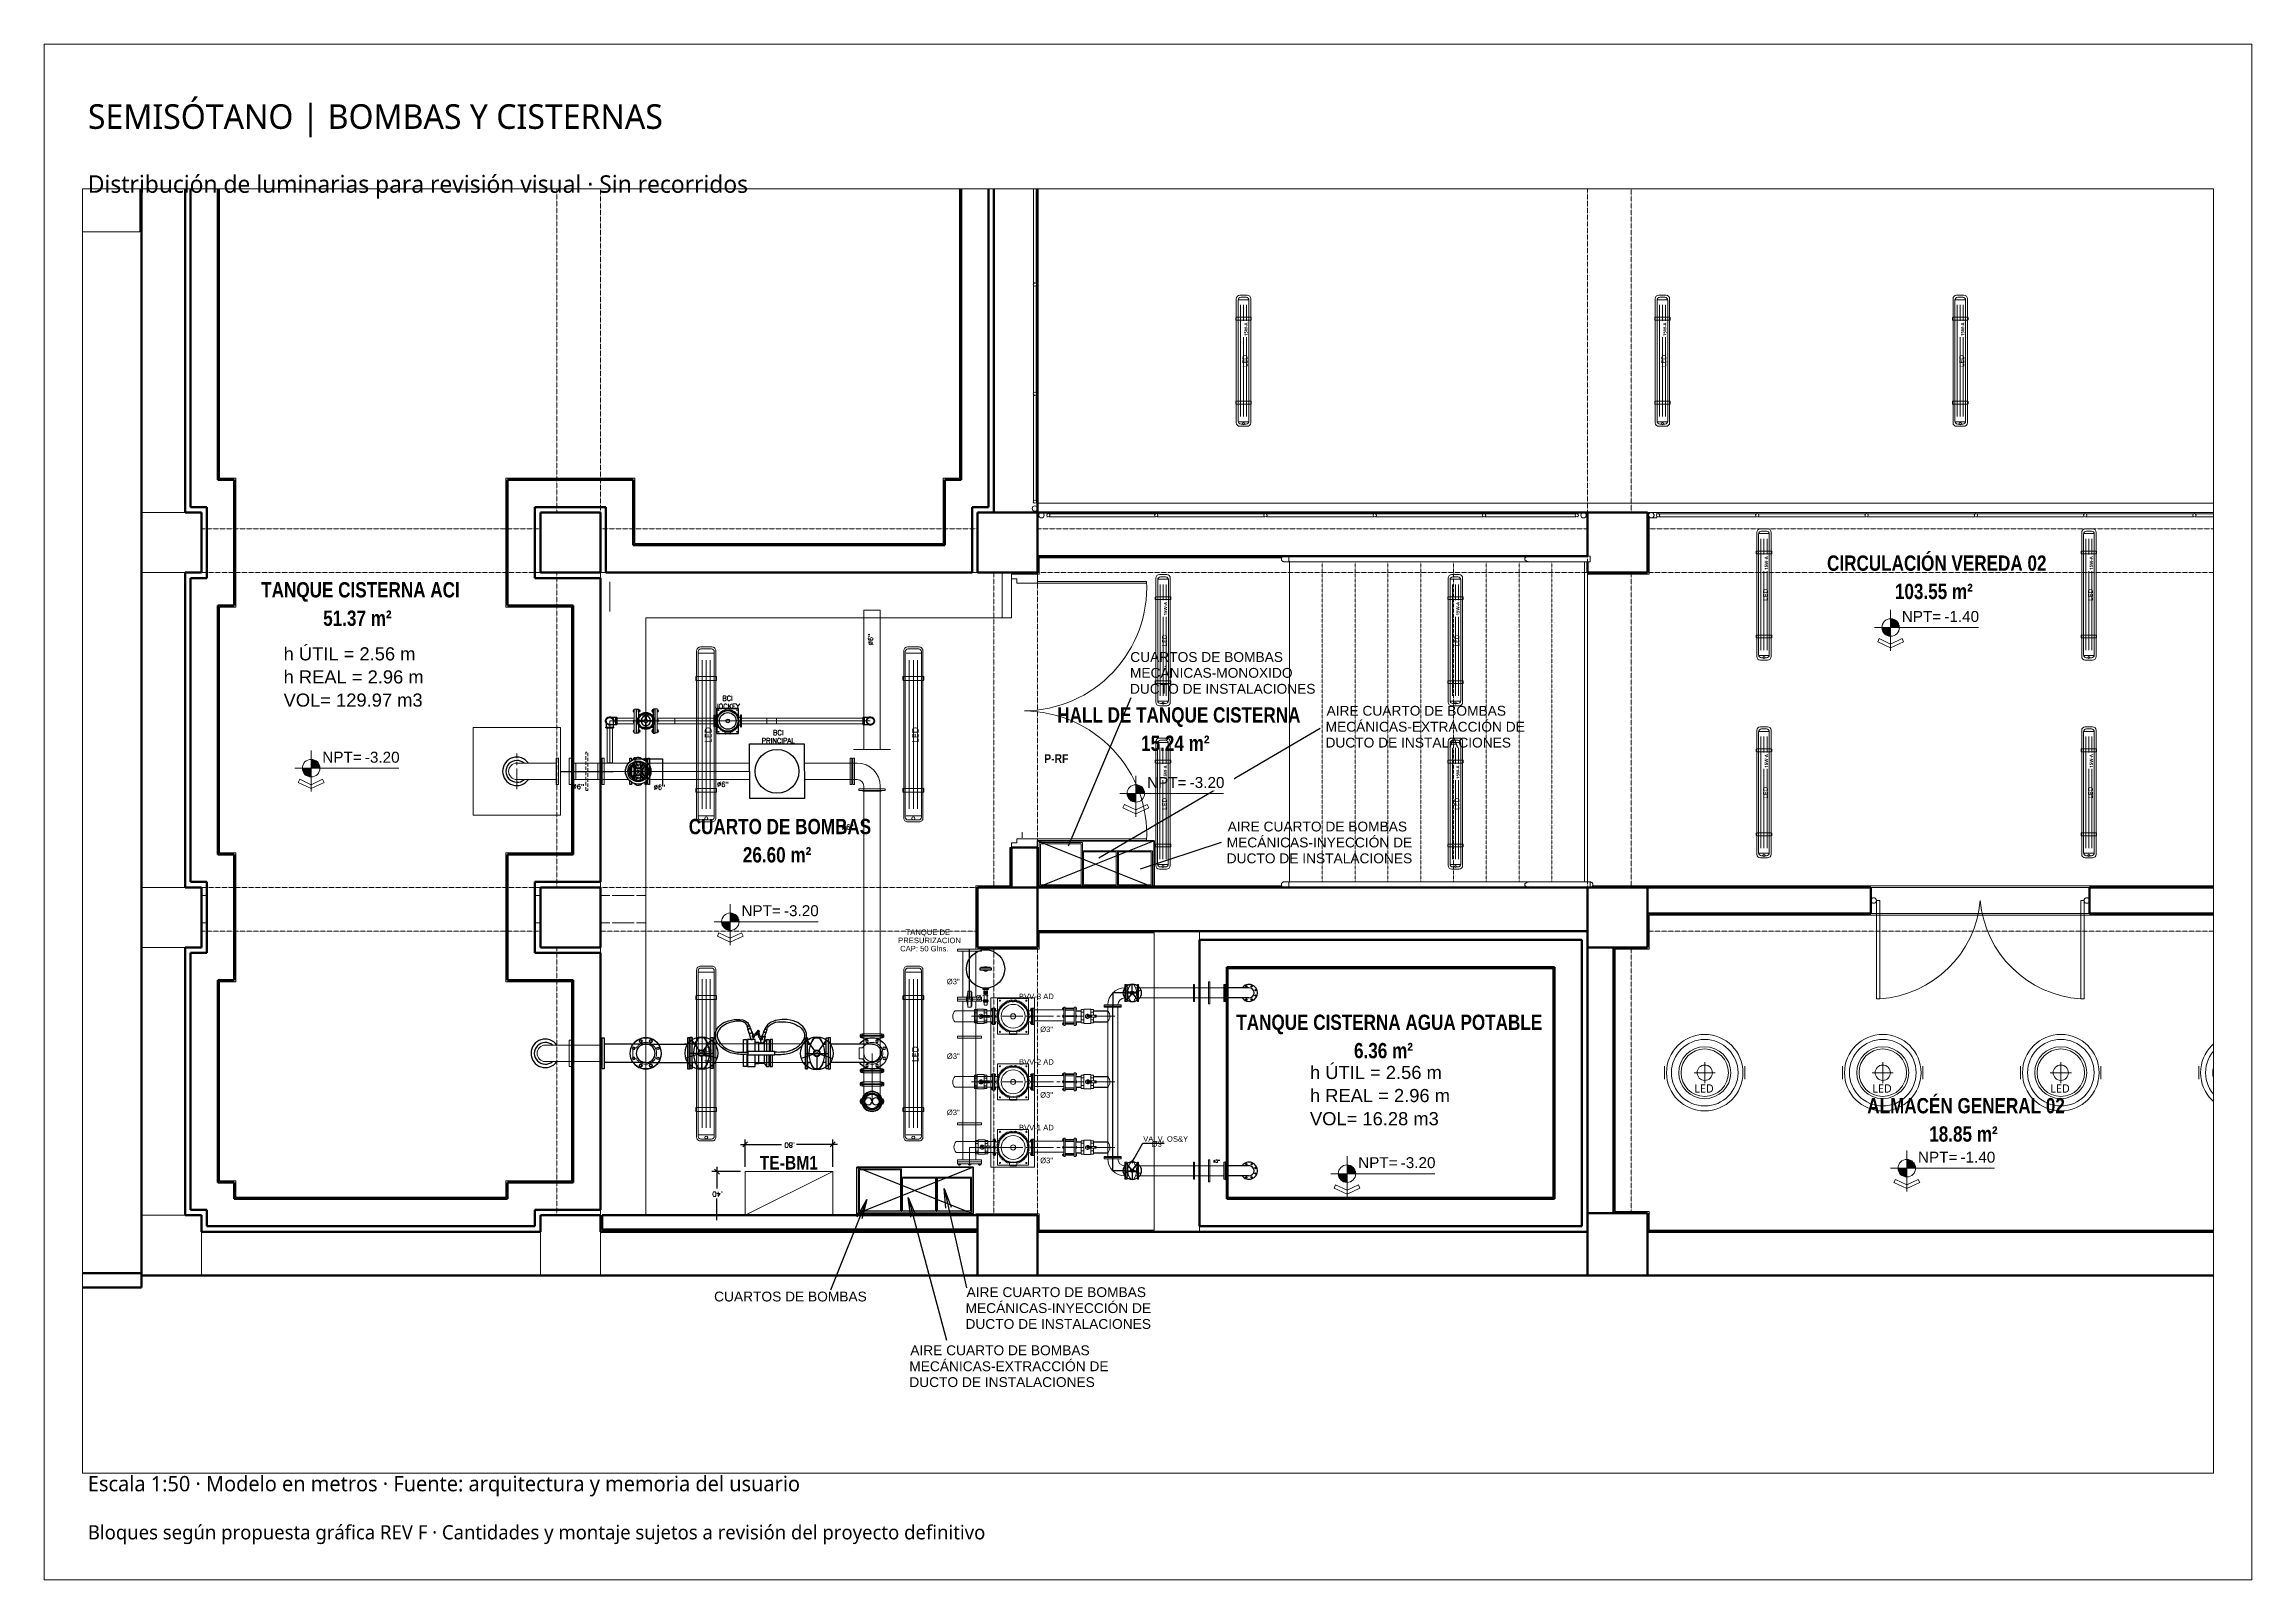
# Paper-space layout 'IE_DETALLE_BOMBAS_A3' of a CAD drawing. Header units: metres, sheet in millimetres. Extents: x 8 to 412, y 8 to 289.
# The model-space entities are those that its viewports show. They can reach past a viewport. Long polylines and large blocks are cut down to what shows.
import ezdxf

# ---------------------------------------------------------------- set-up
doc = ezdxf.new("R2010")
doc.units = ezdxf.units.M
for name, pattern in [('Derribado', [0.4, 0.28, -0.12]), ('IMPORT--IS-60 Cisternas 01-HT-Rev_C$0$CENTER2', [2857.5, 1905, -317.5, 317.5, -317.5]), ('IMPORT--IS-60 Cisternas 01-HT-Rev_C$0$HIDDEN2', [18.75, 12.5, -6.25]), ('IMPORT-CENTER2', [112.5, 75, -12.5, 12.5, -12.5]), ('IMPORT-HIDDEN2 _2_', [476.25, 317.5, -158.75]), ('Trazo pequeño', [0.3, 0.2, -0.1])]:
    doc.linetypes.add(name, pattern=pattern)
doc.layers.get('0').update_dxf_attribs({"color": 8})
doc.layers.get('Defpoints').update_dxf_attribs({"color": 8})
for name, color, linetype, lineweight in [('A-ANNO-NOTE', 8, 'Continuous', 9), ('A-AREA', 8, 'Continuous', 9), ('A-AREA-IDEN', 8, 'Continuous', 9), ('A-DETL', 8, 'Continuous', 9), ('A-DETL-THIN', 8, 'Continuous', 9), ('A-DOOR', 8, 'Continuous', 9), ('A-DOOR-FRAM', 8, 'Continuous', 18), ('A-FLOR', 8, 'Continuous', 18), ('A-FLOR-HRAL', 8, 'Continuous', 9), ('A-WALL', 8, 'Continuous', 9), ('G-ANNO-DIMS', 8, 'Continuous', 9), ('G-ANNO-TEXT', 8, 'Continuous', 9), ('I-WALL', 8, 'Continuous', 9), ('S-BEAM', 8, 'Continuous', 9), ('S-COLS', 8, 'Continuous', 9), ('S-STRS', 8, 'Continuous', 9)]:
    doc.layers.add(name, color=color, linetype=linetype, lineweight=lineweight)
for name, color, linetype, lineweight, true_color in [('IE-LAMINA', 5, 'Continuous', 18, 0x243849), ('IE-LUM-L-01', 5, 'Continuous', 18, 0x126b94), ('IE-LUM-L-01-15', 5, 'Continuous', 18, 0x126b94), ('IE-LUM-L-04B', 5, 'Continuous', 18, 0x126b94)]:
    doc.layers.add(name, color=color, linetype=linetype, lineweight=lineweight, true_color=true_color)
doc.layers.add('REF-ACI-BOMBAS', color=9, linetype='Continuous')
doc.styles.add('Arial', font='arial.ttf', dxfattribs={"height": 0.12})
doc.styles.add('Arial Narrow_B', font='ARIALNB.TTF', dxfattribs={"height": 0.125})
doc.styles.add('Arial_1', font='arial.ttf', dxfattribs={"height": 0.05})
doc.styles.add('Arial_2', font='arial.ttf', dxfattribs={"height": 0.09})
doc.styles.add('Arial_5', font='arial.ttf', dxfattribs={"height": 0.1})
doc.styles.add('Arial_B', font='arialbd.ttf', dxfattribs={"width": 0.85, "height": 0.08})
doc.styles.add('Arial_B_3', font='arialbd.ttf', dxfattribs={"width": 0.8, "height": 0.14})
doc.styles.add('EI_LUM_BOLD', font='OpenSans-Semibold.ttf')
doc.styles.add('EI_LUM_REGULAR', font='OpenSans-Regular.ttf')
doc.styles.add('RomanS', font='romans__.ttf', dxfattribs={"height": 0.045})
doc.styles.add('RomanS_1', font='romans__.ttf', dxfattribs={"height": 0.024604})

psp = doc.layouts.new('IE_DETALLE_BOMBAS_A3')

# ---------------------------------------------------------------- texts
at = {"layer": 'IE-LAMINA', "width": 388, "attachment_point": 1, "style": 'EI_LUM_REGULAR'}
for s, insert, char_height in [('SEMISÓTANO | BOMBAS Y CISTERNAS', (16, 278), 4.5), ('Distribución de luminarias para revisión visual · Sin recorridos', (16, 265), 3.2), ('Escala 1:50 · Modelo en metros · Fuente: arquitectura y memoria del usuario', (16, 27), 2.8), ('Bloques según propuesta gráfica REV F · Cantidades y montaje sujetos a revisión del proyecto definitivo', (16, 18), 2.6)]:
    psp.add_mtext(s, dxfattribs=dict(at, insert=insert, char_height=char_height))

msp = doc.modelspace()

# ---------------------------------------------------------------- texts
at = {"layer": 'A-ANNO-NOTE', "insert": (20.55, 9.204), "char_height": 0.08, "width": 0.25895, "attachment_point": 1, "style": 'Arial_B'}
msp.add_mtext('P-RF', dxfattribs=at)
at = {"layer": 'A-AREA-IDEN', "char_height": 0.14, "attachment_point": 1, "style": 'Arial_B_3'}
for s, insert, width in [('CIRCULACIÓN VEREDA 02', (27.713, 11.022), 2.35375), ('TANQUE CISTERNA ACI', (13.386, 10.778), 2.11645), ('51.37 m²', (13.953, 10.518), 0.74397), ('HALL DE TANQUE CISTERNA', (20.67, 9.633), 2.60388), ('15.24 m²', (21.437, 9.374), 0.74397), ('CUARTO DE BOMBAS', (17.298, 8.612), 1.94329), ('26.60 m²', (17.793, 8.353), 0.74397), ('TANQUE CISTERNA AGUA POTABLE', (22.308, 6.821), 3.25164), ('6.36 m²', (23.385, 6.562), 0.64135), ('ALMACÉN GENERAL 02', (28.081, 6.058), 2.11645), ('18.85 m²', (28.648, 5.799), 0.74397)]:
    msp.add_mtext(s, dxfattribs=dict(at, insert=insert, width=width))
at = {"layer": 'G-ANNO-TEXT', "char_height": 0.12, "attachment_point": 1, "style": 'Arial'}
for s, insert, width in [('h ÚTIL = 2.56 m', (13.591, 10.182), 1.57131), ('h REAL = 2.96 m', (13.591, 9.971), 1.67553), ('VOL= 129.97 m3', (13.591, 9.759), 1.64346), ('h ÚTIL = 2.56 m', (22.982, 6.352), 1.57131), ('h REAL = 2.96 m', (22.982, 6.141), 1.67553), ('VOL= 16.28 m3', (22.982, 5.929), 1.52321)]:
    msp.add_mtext(s, dxfattribs=dict(at, insert=insert, width=width))

# ---------------------------------------------------------------- blocks, each defined once
blk = doc.blocks.new('ARQ-P011PuertaEnmalladaTrenzada02Hojas - 2_0Mx2_425m-6088017-NIV_A_S01_SÓTANO 1')
at = {"layer": 'A-DOOR', "lineweight": 18}
for p, q in [((-0.95, 0), (-0.95, 0.899)), ((-0.92, 0.899), (-0.95, 0.899)), ((-0.92, 0), (-0.92, 0.899)), ((0.92, 0), (0.92, 0.899)), ((0.92, 0.899), (0.95, 0.899)), ((0.95, 0), (0.95, 0.899)), ((-0.95, 0), (-0.92, 0)), ((0.95, 0), (0.92, 0))]:
    blk.add_line(p, q, dxfattribs=at)
for centre, radius, start, end in [((-0.985, -0.088), 0.989, 5.1137, 86.2134), ((0.985, -0.088), 0.989, 93.7866, 174.8863), ((-0.975, 0), 0.025, 360, 180), ((-0.975, 0), 0.025, 145.3367, 180), ((-0.975, 0), 0.025, 180, 360), ((-0.975, 0), 0.025, 180, 214.6633), ((-0.975, 0), 0.025, 109.3015, 142.4111), ((-0.975, 0), 0.025, 75, 105), ((-0.975, 0), 0.025, 37.5889, 70.6985), ((-0.975, 0), 0.025, 0, 34.6633), ((-0.975, 0), 0.025, 325.3367, 0), ((0.975, 0), 0.025, 360, 180), ((0.975, 0), 0.025, 145.3367, 180), ((0.975, 0), 0.025, 109.3015, 142.4111), ((0.975, 0), 0.025, 75, 105), ((0.975, 0), 0.025, 37.5889, 70.6985), ((0.975, 0), 0.025, 360, 34.6633), ((-0.975, 0), 0.025, 217.5889, 250.6985), ((-0.975, 0), 0.025, 255, 285), ((-0.975, 0), 0.025, 289.3015, 322.4111), ((0.975, 0), 0.025, 180, 360), ((0.975, 0), 0.025, 180, 214.6633), ((0.975, 0), 0.025, 217.5889, 250.6985), ((0.975, 0), 0.025, 255, 288.5049), ((0.975, 0), 0.025, 289.3015, 322.4111), ((0.975, 0), 0.025, 325.3367, 360)]:
    blk.add_arc(centre, radius, start, end, dxfattribs=at)
blk = doc.blocks.new('Barandilla - 30mm-3154957-NIV_A_S01_SÓTANO 1')
at = {"layer": 'A-FLOR-HRAL'}
for start, end in [(0, 180), (180, 360)]:
    blk.add_arc((0, 0), 0.015, start, end, dxfattribs=at)
blk = doc.blocks.new('Barandilla - Barandilla-5307478-NIV_A_S01_SÓTANO 1')
at = {"layer": 'A-FLOR-HRAL'}
for p, q in [((26.161, 11.403), (26.155, 11.403)), ((26.155, 11.403), (26.155, 11.399)), ((26.155, 11.382), (26.155, 11.377)), ((26.155, 11.377), (26.16, 11.377)), ((26.174, 11.377), (27.067, 11.377)), ((27.069, 11.403), (26.175, 11.403)), ((27.081, 11.377), (28.067, 11.377)), ((28.069, 11.403), (27.082, 11.403)), ((28.081, 11.377), (29.067, 11.377)), ((29.069, 11.403), (28.082, 11.403)), ((29.081, 11.377), (30.067, 11.377)), ((30.069, 11.403), (29.082, 11.403)), ((30.081, 11.377), (31.067, 11.377)), ((31.069, 11.403), (30.082, 11.403)), ((31.081, 11.377), (32.055, 11.377)), ((32.056, 11.403), (31.082, 11.403)), ((32.069, 11.377), (32.075, 11.377)), ((32.075, 11.403), (32.07, 11.403)), ((32.075, 11.399), (32.075, 11.403)), ((32.075, 11.377), (32.075, 11.383))]:
    blk.add_line(p, q, dxfattribs=at)
at = {"color": 0, "extrusion": (0, 0, -1), "zscale": -1, "rotation": 90.00000000000074}
for p in [(-26.167, 11.39), (-27.075, 11.39), (-28.075, 11.39), (-29.075, 11.39), (-30.075, 11.39), (-31.075, 11.39), (-32.062, 11.39)]:
    blk.add_blockref('Barandilla - 30mm-3154957-NIV_A_S01_SÓTANO 1', p, dxfattribs=at)
blk = doc.blocks.new('Tipo de barandal superior - Barandal superior_interno_-5307481-NIV_A_S01_SÓTANO 1')
at = {"layer": 'A-FLOR-HRAL'}
for p, q in [((26.155, 11.415), (26.105, 11.415)), ((26.105, 11.365), (26.155, 11.365)), ((26.155, 11.403), (26.155, 11.415)), ((26.155, 11.365), (26.155, 11.377)), ((32.125, 11.415), (32.075, 11.415)), ((32.075, 11.415), (32.075, 11.403)), ((32.075, 11.377), (32.075, 11.365)), ((32.075, 11.365), (32.125, 11.365))]:
    blk.add_line(p, q, dxfattribs=at)
for centre, start, end in [((26.105, 11.39), 90, 270), ((26.105, 11.39), 270, 90), ((32.125, 11.39), 90, 270), ((32.125, 11.39), 270, 90)]:
    blk.add_arc(centre, 0.025, start, end, dxfattribs=at)
for points in [[(26.081, 11.396), (26.08, 11.394), (26.08, 11.39), (26.08, 11.386), (26.081, 11.384)], [(26.129, 11.384), (26.13, 11.386), (26.13, 11.39), (26.13, 11.394), (26.129, 11.396)], [(32.101, 11.384), (32.1, 11.386), (32.1, 11.39), (32.1, 11.394), (32.101, 11.396)], [(32.149, 11.396), (32.15, 11.394), (32.15, 11.39), (32.15, 11.386), (32.149, 11.384)]]:
    blk.add_open_spline(points, degree=3, dxfattribs=at)
for points, knots in [([(26.09, 11.41), (26.089, 11.409), (26.088, 11.408), (26.086, 11.406), (26.085, 11.405), (26.083, 11.403), (26.082, 11.4), (26.082, 11.399), (26.081, 11.398)], [0.2083333, 0.2083333, 0.2083333, 0.2083333, 0.25, 0.2708333, 0.2916667, 0.3333333, 0.375, 0.3927693, 0.3927693, 0.3927693, 0.3927693]), ([(26.081, 11.382), (26.082, 11.381), (26.082, 11.38), (26.083, 11.377), (26.085, 11.375), (26.086, 11.374), (26.088, 11.372), (26.089, 11.371), (26.09, 11.37)], [0.6072307, 0.6072307, 0.6072307, 0.6072307, 0.625, 0.6666667, 0.7083333, 0.7291667, 0.75, 0.7916667, 0.7916667, 0.7916667, 0.7916667]), ([(26.105, 11.415), (26.103, 11.415), (26.1, 11.415), (26.095, 11.413), (26.093, 11.412), (26.091, 11.411), (26.091, 11.411), (26.091, 11.411)], [0, 0, 0, 0, 0.0833333, 0.125, 0.1666667, 0.1875, 0.192574, 0.192574, 0.192574, 0.192574]), ([(26.091, 11.369), (26.091, 11.369), (26.092, 11.368), (26.094, 11.368), (26.096, 11.367), (26.1, 11.365), (26.103, 11.365), (26.105, 11.365)], [0.807426, 0.807426, 0.807426, 0.807426, 0.8333333, 0.8541667, 0.875, 0.9166667, 1, 1, 1, 1]), ([(26.119, 11.411), (26.119, 11.411), (26.118, 11.412), (26.116, 11.412), (26.114, 11.413), (26.11, 11.415), (26.107, 11.415), (26.105, 11.415)], [0.807426, 0.807426, 0.807426, 0.807426, 0.8333333, 0.8541667, 0.875, 0.9166667, 1, 1, 1, 1]), ([(26.105, 11.365), (26.107, 11.365), (26.11, 11.365), (26.115, 11.367), (26.117, 11.368), (26.119, 11.369), (26.119, 11.369), (26.119, 11.369)], [0, 0, 0, 0, 0.0833333, 0.125, 0.1666667, 0.1875, 0.192574, 0.192574, 0.192574, 0.192574]), ([(26.129, 11.398), (26.128, 11.399), (26.128, 11.4), (26.127, 11.403), (26.125, 11.405), (26.124, 11.406), (26.122, 11.408), (26.121, 11.409), (26.12, 11.41)], [0.6072307, 0.6072307, 0.6072307, 0.6072307, 0.625, 0.6666667, 0.7083333, 0.7291667, 0.75, 0.7916667, 0.7916667, 0.7916667, 0.7916667]), ([(26.12, 11.37), (26.121, 11.371), (26.122, 11.372), (26.124, 11.374), (26.125, 11.375), (26.127, 11.377), (26.128, 11.38), (26.128, 11.381), (26.129, 11.382)], [0.2083333, 0.2083333, 0.2083333, 0.2083333, 0.25, 0.2708333, 0.2916667, 0.3333333, 0.375, 0.3927693, 0.3927693, 0.3927693, 0.3927693]), ([(32.101, 11.398), (32.102, 11.399), (32.102, 11.4), (32.103, 11.403), (32.105, 11.405), (32.106, 11.406), (32.108, 11.408), (32.109, 11.409), (32.11, 11.41)], [0.6072307, 0.6072307, 0.6072307, 0.6072307, 0.625, 0.6666667, 0.7083333, 0.7291667, 0.75, 0.7916667, 0.7916667, 0.7916667, 0.7916667]), ([(32.11, 11.37), (32.109, 11.371), (32.108, 11.372), (32.106, 11.374), (32.105, 11.375), (32.103, 11.377), (32.102, 11.38), (32.102, 11.381), (32.101, 11.382)], [0.2083333, 0.2083333, 0.2083333, 0.2083333, 0.25, 0.2708333, 0.2916667, 0.3333333, 0.375, 0.3927693, 0.3927693, 0.3927693, 0.3927693]), ([(32.111, 11.411), (32.111, 11.411), (32.112, 11.412), (32.114, 11.412), (32.116, 11.413), (32.12, 11.415), (32.123, 11.415), (32.125, 11.415)], [0.807426, 0.807426, 0.807426, 0.807426, 0.8333333, 0.8541667, 0.875, 0.9166667, 1, 1, 1, 1]), ([(32.125, 11.365), (32.123, 11.365), (32.12, 11.365), (32.115, 11.367), (32.113, 11.368), (32.111, 11.369), (32.111, 11.369), (32.111, 11.369)], [0, 0, 0, 0, 0.0833333, 0.125, 0.1666667, 0.1875, 0.192574, 0.192574, 0.192574, 0.192574]), ([(32.125, 11.415), (32.127, 11.415), (32.13, 11.415), (32.135, 11.413), (32.137, 11.412), (32.139, 11.411), (32.139, 11.411), (32.139, 11.411)], [0, 0, 0, 0, 0.0833333, 0.125, 0.1666667, 0.1875, 0.192574, 0.192574, 0.192574, 0.192574]), ([(32.139, 11.369), (32.139, 11.369), (32.138, 11.368), (32.136, 11.368), (32.134, 11.367), (32.13, 11.365), (32.127, 11.365), (32.125, 11.365)], [0.807426, 0.807426, 0.807426, 0.807426, 0.8333333, 0.8541667, 0.875, 0.9166667, 1, 1, 1, 1]), ([(32.14, 11.41), (32.141, 11.409), (32.142, 11.408), (32.144, 11.406), (32.145, 11.405), (32.147, 11.403), (32.148, 11.4), (32.148, 11.399), (32.149, 11.398)], [0.2083333, 0.2083333, 0.2083333, 0.2083333, 0.25, 0.2708333, 0.2916667, 0.3333333, 0.375, 0.3927693, 0.3927693, 0.3927693, 0.3927693]), ([(32.149, 11.382), (32.148, 11.381), (32.148, 11.38), (32.147, 11.377), (32.145, 11.375), (32.144, 11.374), (32.142, 11.372), (32.141, 11.371), (32.14, 11.37)], [0.6072307, 0.6072307, 0.6072307, 0.6072307, 0.625, 0.6666667, 0.7083333, 0.7291667, 0.75, 0.7916667, 0.7916667, 0.7916667, 0.7916667])]:
    blk.add_open_spline(points, degree=3, knots=knots, dxfattribs=at)
blk = doc.blocks.new('Tipo de barandal superior - Barandal superior_interno_-V37-NIV_A_S01_SÓTANO 1')
at = {"layer": 'A-FLOR-HRAL'}
for p, q in [((26.105, 11.415), (26.155, 11.415)), ((26.105, 11.365), (26.155, 11.365)), ((32.075, 11.415), (32.125, 11.415)), ((32.075, 11.365), (32.125, 11.365))]:
    blk.add_line(p, q, dxfattribs=at)
blk = doc.blocks.new('Barandilla - Barandilla-5307555-NIV_A_S01_SÓTANO 1')
at = {"layer": 'A-FLOR-HRAL'}
for p, q in [((20.58, 11.403), (20.575, 11.403)), ((20.575, 11.377), (20.581, 11.377)), ((21.568, 11.403), (20.594, 11.403)), ((20.595, 11.377), (21.569, 11.377)), ((22.568, 11.403), (21.581, 11.403)), ((21.583, 11.377), (22.569, 11.377)), ((23.568, 11.403), (22.581, 11.403)), ((22.583, 11.377), (23.569, 11.377)), ((24.568, 11.403), (23.581, 11.403)), ((23.583, 11.377), (24.569, 11.377)), ((25.415, 11.403), (24.581, 11.403)), ((24.583, 11.377), (25.416, 11.377)), ((25.435, 11.403), (25.429, 11.403)), ((25.43, 11.377), (25.435, 11.377))]:
    blk.add_line(p, q, dxfattribs=at)
at = {"color": 0, "rotation": 89.99999999999984}
for p in [(20.588, 11.39), (21.575, 11.39), (22.575, 11.39), (23.575, 11.39), (24.575, 11.39), (25.423, 11.39)]:
    blk.add_blockref('Barandilla - 30mm-3154957-NIV_A_S01_SÓTANO 1', p, dxfattribs=at)
blk = doc.blocks.new('Tipo de barandal superior - Barandal superior_interno_-5307558-NIV_A_S01_SÓTANO 1')
at = {"layer": 'A-FLOR-HRAL'}
for centre, start, end in [((20.525, 11.39), 90, 270), ((20.525, 11.39), 270, 90), ((25.485, 11.39), 90, 270), ((25.485, 11.39), 270, 90)]:
    blk.add_arc(centre, 0.025, start, end, dxfattribs=at)
blk = doc.blocks.new('Barandilla - Barandilla-5307613-NIV_A_S01_SÓTANO 1')
at = {"layer": 'A-FLOR-HRAL'}
for p, q in [((20.452, 16.246), (20.452, 16.241)), ((20.452, 16.227), (20.452, 15.509)), ((20.478, 16.24), (20.478, 16.246)), ((20.478, 15.508), (20.478, 16.226)), ((20.452, 15.495), (20.452, 14.509)), ((20.478, 14.508), (20.478, 15.494)), ((20.452, 14.495), (20.452, 13.509)), ((20.478, 13.508), (20.478, 14.494)), ((20.452, 13.495), (20.452, 12.509)), ((20.478, 12.508), (20.478, 13.494)), ((20.452, 12.495), (20.452, 11.521)), ((20.478, 11.52), (20.478, 12.494)), ((20.452, 11.507), (20.452, 11.501)), ((20.478, 11.501), (20.478, 11.506))]:
    blk.add_line(p, q, dxfattribs=at)
at = {"color": 0, "extrusion": (0, 0, -1), "zscale": -1, "rotation": 180}
for p in [(-20.465, 16.234), (-20.465, 15.501), (-20.465, 14.501), (-20.465, 13.501), (-20.465, 12.501), (-20.465, 11.514)]:
    blk.add_blockref('Barandilla - 30mm-3154957-NIV_A_S01_SÓTANO 1', p, dxfattribs=at)
blk = doc.blocks.new('Tipo de barandal superior - Barandal superior_interno_-5307616-NIV_A_S01_SÓTANO 1')
at = {"layer": 'A-FLOR-HRAL'}
for centre, start, end in [((20.465, 16.296), 0, 180), ((20.465, 16.296), 180, 0), ((20.465, 11.451), 0, 180), ((20.465, 11.451), 180, 0)]:
    blk.add_arc(centre, 0.025, start, end, dxfattribs=at)
blk = doc.blocks.new('ARQ-PuertaDobleHojaCortafuego - Pcf_2_50x2_40-V59-NIV_A_S01_SÓTANO 1')
at = {"layer": 'A-DOOR', "lineweight": 18}
for p, q in [((-0.72, 0.02), (-0.67, 0.02)), ((-0.745, -0.12), (-0.745, -0.417)), ((-0.731, -0.42), (-0.731, -0.12)), ((1.61, -1.117), (1.61, -0.12)), ((1.625, -0.12), (1.625, -1.117)), ((-0.745, -0.417), (-0.745, -0.432)), ((-0.745, -0.432), (-0.745, -1.117)), ((-0.731, -0.441), (-0.731, -0.42)), ((-0.731, -1.117), (-0.731, -0.441)), ((-0.731, -1.117), (-0.745, -1.117)), ((1.61, -1.117), (1.625, -1.117))]:
    blk.add_line(p, q, dxfattribs=at)
for centre, start, end in [((-0.69, 0.012), 267.1928, 359.4084), ((1.57, 0.012), 180.5916, 272.8072)]:
    blk.add_arc(centre, 1.13, start, end, dxfattribs=at)
at = {"layer": 'A-DOOR-FRAM'}
for p, q in [((-0.768, 0.12), (-0.81, 0.12)), ((-0.768, 0.07), (-0.768, 0.12)), ((-0.73, 0.07), (-0.768, 0.07)), ((-0.73, -0.12), (-0.73, 0.07)), ((1.648, 0.07), (1.61, 0.07)), ((1.61, 0.07), (1.61, -0.12)), ((1.69, 0.12), (1.648, 0.12)), ((1.648, 0.12), (1.648, 0.07)), ((1.69, -0.12), (1.69, 0.12)), ((-0.81, -0.12), (-0.73, -0.12)), ((1.61, -0.12), (1.69, -0.12))]:
    blk.add_line(p, q, dxfattribs=at)
blk = doc.blocks.new('Tipo de barandal superior - Barandal superior_interno_-6086380-NIV_A_S01_SÓTANO 1')
at = {"layer": 'A-FLOR-HRAL'}
for p, q in [((22.795, 8.035), (22.745, 8.035)), ((22.745, 7.985), (22.795, 7.985)), ((24.995, 8.035), (22.795, 8.035)), ((22.795, 7.985), (24.995, 7.985))]:
    blk.add_line(p, q, dxfattribs=at)
at = {"layer": 'A-FLOR-HRAL', "flags": 128}
blk.add_lwpolyline([(24.995, 8.035), (24.986, 8.035), (24.977, 8.034), (24.969, 8.032), (24.962, 8.029), (24.956, 8.025), (24.952, 8.022), (24.948, 8.017), (24.947, 8.013), (24.947, 8.008), (24.948, 8.004), (24.952, 7.999), (24.956, 7.995), (24.962, 7.992), (24.969, 7.989), (24.977, 7.987), (24.986, 7.986), (24.995, 7.985)], dxfattribs=at)
at = {"layer": 'A-FLOR-HRAL'}
blk.add_arc((25.545, 8.01), 0.025, 270, 90, dxfattribs=at)
for points, knots in [([(22.745, 7.985), (22.743, 7.985), (22.74, 7.986), (22.735, 7.987), (22.733, 7.988), (22.731, 7.99), (22.729, 7.991), (22.728, 7.992), (22.726, 7.994), (22.725, 7.996), (22.723, 7.998), (22.722, 8.001), (22.72, 8.005), (22.72, 8.01), (22.72, 8.016), (22.722, 8.02), (22.723, 8.023), (22.725, 8.025), (22.726, 8.027), (22.728, 8.028), (22.73, 8.03), (22.732, 8.032), (22.734, 8.033), (22.736, 8.034), (22.74, 8.035), (22.743, 8.035), (22.745, 8.035)], [0, 0, 0, 0, 0.083333, 0.125, 0.166667, 0.1875, 0.208333, 0.25, 0.270833, 0.291667, 0.333333, 0.375, 0.416667, 0.5, 0.583333, 0.625, 0.666667, 0.708333, 0.729167, 0.75, 0.791667, 0.833333, 0.854167, 0.875, 0.916667, 1, 1, 1, 1]), ([(22.795, 7.985), (22.794, 7.985), (22.793, 7.986), (22.791, 7.989), (22.79, 7.993), (22.789, 8), (22.788, 8.01), (22.789, 8.021), (22.79, 8.028), (22.791, 8.032), (22.793, 8.035), (22.794, 8.035), (22.795, 8.035)], [0, 0, 0, 0, 0.083333, 0.166667, 0.25, 0.333333, 0.5, 0.666667, 0.75, 0.833333, 0.916667, 1, 1, 1, 1]), ([(25.559, 8.031), (25.559, 8.031), (25.558, 8.032), (25.556, 8.033), (25.554, 8.034), (25.55, 8.035), (25.547, 8.035), (25.545, 8.035)], [0.807426, 0.807426, 0.807426, 0.807426, 0.8333333, 0.8541667, 0.875, 0.9166667, 1, 1, 1, 1]), ([(25.545, 7.985), (25.547, 7.985), (25.55, 7.986), (25.555, 7.987), (25.557, 7.988), (25.559, 7.989), (25.559, 7.99), (25.559, 7.99)], [0, 0, 0, 0, 0.0833333, 0.125, 0.1666667, 0.1875, 0.192574, 0.192574, 0.192574, 0.192574]), ([(25.569, 8.019), (25.568, 8.019), (25.568, 8.021), (25.567, 8.023), (25.565, 8.025), (25.564, 8.027), (25.562, 8.028), (25.561, 8.03), (25.56, 8.03)], [0.6072307, 0.6072307, 0.6072307, 0.6072307, 0.625, 0.6666667, 0.7083333, 0.7291667, 0.75, 0.7916667, 0.7916667, 0.7916667, 0.7916667]), ([(25.56, 7.991), (25.561, 7.991), (25.562, 7.992), (25.564, 7.994), (25.565, 7.996), (25.567, 7.998), (25.568, 8), (25.568, 8.002), (25.569, 8.002)], [0.2083333, 0.2083333, 0.2083333, 0.2083333, 0.25, 0.2708333, 0.2916667, 0.3333333, 0.375, 0.3927693, 0.3927693, 0.3927693, 0.3927693])]:
    blk.add_open_spline(points, degree=3, knots=knots, dxfattribs=at)
blk.add_open_spline([(25.569, 8.004), (25.57, 8.006), (25.57, 8.01), (25.57, 8.015), (25.569, 8.017)], degree=3, dxfattribs=at)
blk = doc.blocks.new('Tipo de barandal superior - Barandal superior_interno_-V60-NIV_A_S01_SÓTANO 1')
at = {"layer": 'A-FLOR-HRAL'}
for p, q in [((22.745, 8.0354), (22.795, 8.0354)), ((22.745, 7.9854), (22.795, 7.9854)), ((22.795, 8.0354), (25.495, 8.0354)), ((22.795, 7.9854), (25.495, 7.9854)), ((25.495, 8.0354), (25.545, 8.0354)), ((25.495, 7.9854), (25.545, 7.9854)), ((25.545, 8.0354), (25.545, 7.9854))]:
    blk.add_line(p, q, dxfattribs=at)
blk = doc.blocks.new('Tipo de barandal superior - Barandal superior_interno_-6086397-NIV_A_S01_SÓTANO 1')
at = {"layer": 'A-FLOR-HRAL'}
for p, q in [((22.795, 11.015), (22.745, 11.015)), ((22.745, 10.965), (22.795, 10.965)), ((24.995, 11.015), (22.795, 11.015)), ((22.795, 10.965), (24.995, 10.965))]:
    blk.add_line(p, q, dxfattribs=at)
at = {"layer": 'A-FLOR-HRAL', "flags": 128}
blk.add_lwpolyline([(24.995, 11.015), (24.986, 11.014), (24.977, 11.013), (24.969, 11.011), (24.962, 11.008), (24.956, 11.005), (24.952, 11.001), (24.948, 10.996), (24.947, 10.992), (24.947, 10.987), (24.948, 10.983), (24.952, 10.978), (24.956, 10.975), (24.962, 10.971), (24.969, 10.968), (24.977, 10.966), (24.986, 10.965), (24.995, 10.965)], dxfattribs=at)
at = {"layer": 'A-FLOR-HRAL'}
for points, knots in [([(22.745, 10.965), (22.743, 10.965), (22.74, 10.965), (22.735, 10.966), (22.733, 10.968), (22.731, 10.969), (22.729, 10.97), (22.728, 10.972), (22.726, 10.973), (22.725, 10.975), (22.723, 10.977), (22.722, 10.98), (22.72, 10.984), (22.72, 10.99), (22.72, 10.995), (22.722, 10.999), (22.723, 11.002), (22.725, 11.004), (22.726, 11.006), (22.728, 11.008), (22.73, 11.009), (22.732, 11.011), (22.734, 11.012), (22.736, 11.013), (22.74, 11.014), (22.743, 11.015), (22.745, 11.015)], [0, 0, 0, 0, 0.083333, 0.125, 0.166667, 0.1875, 0.208333, 0.25, 0.270833, 0.291667, 0.333333, 0.375, 0.416667, 0.5, 0.583333, 0.625, 0.666667, 0.708333, 0.729167, 0.75, 0.791667, 0.833333, 0.854167, 0.875, 0.916667, 1, 1, 1, 1]), ([(22.795, 10.965), (22.794, 10.965), (22.793, 10.965), (22.791, 10.968), (22.79, 10.972), (22.789, 10.979), (22.788, 10.99), (22.789, 11), (22.79, 11.007), (22.791, 11.011), (22.793, 11.014), (22.794, 11.015), (22.795, 11.015)], [0, 0, 0, 0, 0.083333, 0.166667, 0.25, 0.333333, 0.5, 0.666667, 0.75, 0.833333, 0.916667, 1, 1, 1, 1])]:
    blk.add_open_spline(points, degree=3, knots=knots, dxfattribs=at)
blk = doc.blocks.new('Tipo de barandal superior - Barandal superior_interno_-V61-NIV_A_S01_SÓTANO 1')
at = {"layer": 'A-FLOR-HRAL'}
for p, q in [((22.745, 11.0146), (22.795, 11.0146)), ((22.745, 10.9646), (22.795, 10.9646)), ((22.795, 11.0146), (25.495, 11.0146)), ((22.795, 10.9646), (25.495, 10.9646)), ((25.495, 11.0146), (25.545, 11.0146)), ((25.495, 10.9646), (25.545, 10.9646)), ((25.545, 11.0146), (25.545, 10.9646))]:
    blk.add_line(p, q, dxfattribs=at)
blk = doc.blocks.new('P3-P3_dwg_A$C7B242860-6083443-NIV_A_S01_SÓTANO 1')
at = {"color": 0, "lineweight": 9, "flags": 128}
blk.add_lwpolyline([(0.12, -0.021), (0.12, -0.005), (0.083, -0.005), (0.083, 0), (-0.083, 0), (-0.083, -0.005), (-0.12, -0.005), (-0.12, -0.021)], close=True, dxfattribs=at)
at = {"color": 0, "flags": 128}
blk.add_lwpolyline([(0.083, -0.005), (0.083, 0), (-0.083, 0), (-0.083, -0.005)], dxfattribs=at)
blk.add_lwpolyline([(-0.12, -0.021), (-0.12, -0.005), (0.12, -0.005), (0.12, -0.021)], close=True, dxfattribs=at)
blk = doc.blocks.new('P3-P3_dwg_A$C278443C6-6083444-NIV_A_S01_SÓTANO 1')
at = {"color": 0, "flags": 128}
for points in [[(-0.057, -0.096), (-0.063, -0.092), (-0.069, -0.087), (-0.075, -0.082), (-0.081, -0.077), (-0.084, -0.073), (-0.115, -0.073), (-0.115, -0.059), (-0.095, -0.059), (-0.097, -0.055), (-0.1, -0.049), (-0.103, -0.043), (-0.105, -0.038), (-0.106, -0.034), (-0.11, -0.03), (-0.114, -0.026), (-0.117, -0.023), (-0.12, -0.018), (-0.121, -0.015), (-0.122, -0.011), (-0.123, -0.006), (-0.124, -0.002), (-0.124, 0), (-0.123, 0.005), (-0.123, 0.01), (-0.122, 0.013), (-0.12, 0.017), (-0.119, 0.019), (-0.117, 0.022), (-0.115, 0.026), (-0.112, 0.028), (-0.11, 0.031), (-0.106, 0.034), (-0.105, 0.037), (-0.103, 0.042), (-0.102, 0.045), (-0.099, 0.05), (-0.097, 0.054), (-0.095, 0.059), (-0.115, 0.059), (-0.115, 0.073), (-0.084, 0.073), (-0.08, 0.077), (-0.075, 0.082), (-0.069, 0.088), (-0.063, 0.092), (-0.057, 0.096), (-0.053, 0.098), (-0.046, 0.101), (-0.039, 0.104), (-0.029, 0.108), (-0.02, 0.11), (-0.008, 0.111), (0, 0.111), (0.006, 0.111), (0.012, 0.111), (0.019, 0.11), (0.025, 0.109), (0.031, 0.107), (0.037, 0.105), (0.044, 0.102), (0.051, 0.099), (0.057, 0.096), (0.064, 0.091), (0.07, 0.086), (0.075, 0.082), (0.081, 0.077), (0.084, 0.073), (0.115, 0.073), (0.115, 0.059), (0.095, 0.059), (0.098, 0.054), (0.1, 0.049), (0.103, 0.043), (0.105, 0.037), (0.106, 0.034), (0.109, 0.032), (0.112, 0.029), (0.116, 0.025), (0.12, 0.016), (0.122, 0.012), (0.123, 0.005), (0.124, 0), (0.123, -0.005), (0.122, -0.011), (0.121, -0.016), (0.118, -0.02), (0.115, -0.025), (0.113, -0.028), (0.11, -0.031), (0.106, -0.034), (0.105, -0.038), (0.103, -0.042), (0.101, -0.047), (0.098, -0.052), (0.096, -0.056), (0.095, -0.059), (0.115, -0.059), (0.115, -0.073), (0.084, -0.073), (0.08, -0.077), (0.075, -0.082), (0.07, -0.087), (0.064, -0.091), (0.057, -0.096), (0.053, -0.098), (0.049, -0.1), (0.043, -0.103), (0.036, -0.105), (0.029, -0.108), (0.02, -0.11), (0.013, -0.111), (0.005, -0.111), (0, -0.111), (-0.004, -0.111), (-0.013, -0.111), (-0.02, -0.11), (-0.026, -0.108), (-0.031, -0.107), (-0.039, -0.104), (-0.044, -0.102), (-0.05, -0.1)], [(-0.064, 0.037), (-0.044, 0.037)], [(-0.057, 0.022), (-0.03, 0.022)], [(-0.056, 0.049), (-0.024, 0.017)], [(-0.05, 0.059), (0.05, 0.059)], [(-0.049, 0.056), (-0.017, 0.024)], [(-0.036, 0.073), (0.036, 0.073)], [(-0.03, 0.037), (0.03, 0.037)], [(-0.024, 0.077), (0.024, 0.077)], [(0.049, 0.056), (0.017, 0.024)], [(0.056, 0.049), (0.024, 0.017)], [(0.03, 0.022), (0.057, 0.022)], [(0.044, 0.037), (0.064, 0.037)], [(-0.044, -0.037), (-0.064, -0.037)], [(-0.03, -0.022), (-0.057, -0.022)], [(-0.056, -0.049), (-0.024, -0.017)], [(-0.05, -0.059), (0.05, -0.059)], [(-0.049, -0.056), (-0.017, -0.024)], [(-0.036, -0.073), (0.036, -0.073)], [(0.03, -0.037), (-0.03, -0.037)], [(-0.024, -0.077), (0.024, -0.077)], [(0.049, -0.056), (0.017, -0.024)], [(0.056, -0.049), (0.024, -0.017)], [(0.057, -0.022), (0.03, -0.022)], [(0.064, -0.037), (0.044, -0.037)]]:
    blk.add_lwpolyline(points, close=True, dxfattribs=at)
at = {"color": 0}
for centre, radius in [((0, 0), 0.111), ((0, 0), 0.111), ((0, 0), 0.091), ((0, 0), 0.091), ((-0.057, 0), 0.00786), ((-0.057, 0), 0.00786), ((0, 0), 0.0122), ((0, 0), 0.0122), ((0, 0), 0.00778), ((0, 0), 0.00778), ((0, 0), 0.00373), ((0, 0), 0.00373), ((0.057, 0), 0.00786), ((0.057, 0), 0.00786)]:
    blk.add_circle(centre, radius, dxfattribs=at)
for centre, radius, start, end in [((0, 0), 0.081, 143.5467, 216.4495), ((0, 0), 0.081, 143.5467, 216.4495), ((-0.057, 0), 0.0224, 89.9981, 269.9981), ((-0.057, 0), 0.0224, 89.9981, 269.9981), ((-0.064, 0), 0.0367, 89.9981, 103.9405), ((-0.064, 0), 0.0367, 89.9981, 103.9405), ((-0.06, 0.045), 0.00608, 44.9981, 143.5467), ((-0.06, 0.045), 0.00608, 44.9981, 143.5467), ((-0.075, 0.048), 0.0154, 314.2219, 10.5826), ((-0.075, 0.048), 0.0154, 314.2219, 10.5826), ((-0.045, 0.06), 0.00608, 126.4495, 224.9981), ((-0.045, 0.06), 0.00608, 126.4495, 224.9981), ((0, 0), 0.081, 53.5467, 126.4495), ((0, 0), 0.081, 53.5467, 126.4495), ((0, 0), 0.0367, 142.9311, 217.065), ((0, 0), 0.0367, 142.9311, 217.065), ((0, 0), 0.025, 155.1243, 204.8719), ((0, 0), 0.025, 155.1243, 204.8719), ((-0.028, 0.013), 0.00538, 335.1243, 44.9981), ((-0.028, 0.013), 0.00538, 335.1243, 44.9981), ((0, 0), 0.0367, 52.9311, 127.065), ((0, 0), 0.0367, 52.9311, 127.065), ((-0.013, 0.028), 0.00538, 224.9981, 294.8719), ((-0.013, 0.028), 0.00538, 224.9981, 294.8719), ((0, 0), 0.025, 65.1243, 114.8719), ((0, 0), 0.025, 65.1243, 114.8719), ((0.013, 0.028), 0.00538, 245.1243, 314.9981), ((0.013, 0.028), 0.00538, 245.1243, 314.9981), ((0.028, 0.013), 0.00538, 134.9981, 204.8719), ((0.028, 0.013), 0.00538, 134.9981, 204.8719), ((0, 0), 0.025, 335.1243, 24.8719), ((0, 0), 0.025, 335.1243, 24.8719), ((0, 0), 0.0367, 322.9311, 37.065), ((0, 0), 0.0367, 322.9311, 37.065), ((0.045, 0.06), 0.00608, 314.9981, 53.5467), ((0.045, 0.06), 0.00608, 314.9981, 53.5467), ((0.06, 0.045), 0.00608, 36.4495, 134.9981), ((0.06, 0.045), 0.00608, 36.4495, 134.9981), ((0.057, 0), 0.0224, 269.9981, 89.9981), ((0.057, 0), 0.0224, 269.9981, 89.9981), ((0.075, 0.048), 0.0154, 169.4125, 225.7742), ((0.075, 0.048), 0.0154, 169.4125, 225.7742), ((0.064, 0), 0.0367, 76.0543, 89.9981), ((0.064, 0), 0.0367, 76.0543, 89.9981), ((0, 0), 0.081, 323.5467, 36.4495), ((0, 0), 0.081, 323.5467, 36.4495), ((-0.064, 0), 0.0367, 256.0556, 269.9981), ((-0.064, 0), 0.0367, 256.0556, 269.9981), ((-0.06, -0.045), 0.00608, 216.4495, 314.9981), ((-0.06, -0.045), 0.00608, 216.4495, 314.9981), ((-0.075, -0.048), 0.0154, 349.4141, 45.7742), ((-0.075, -0.048), 0.0154, 349.4141, 45.7742), ((-0.045, -0.06), 0.00608, 134.9981, 233.5467), ((-0.045, -0.06), 0.00608, 134.9981, 233.5467), ((0, 0), 0.081, 233.5467, 306.4495), ((0, 0), 0.081, 233.5467, 306.4495), ((-0.028, -0.013), 0.00538, 314.9981, 24.8719), ((-0.028, -0.013), 0.00538, 314.9981, 24.8719), ((0, 0), 0.0367, 232.9311, 307.065), ((0, 0), 0.0367, 232.9311, 307.065), ((-0.013, -0.028), 0.00538, 65.1243, 134.9981), ((-0.013, -0.028), 0.00538, 65.1243, 134.9981), ((0, 0), 0.025, 245.1243, 294.8719), ((0, 0), 0.025, 245.1243, 294.8719), ((0.013, -0.028), 0.00538, 44.9981, 114.8719), ((0.013, -0.028), 0.00538, 44.9981, 114.8719), ((0.028, -0.013), 0.00538, 155.1243, 224.9981), ((0.028, -0.013), 0.00538, 155.1243, 224.9981), ((0.045, -0.06), 0.00608, 306.4495, 44.9981), ((0.045, -0.06), 0.00608, 306.4495, 44.9981), ((0.06, -0.045), 0.00608, 224.9982, 323.5465), ((0.06, -0.045), 0.00608, 224.9982, 323.5465), ((0.075, -0.048), 0.0154, 134.2219, 190.585), ((0.075, -0.048), 0.0154, 134.2219, 190.585), ((0.064, 0), 0.0367, 269.9981, 283.9419), ((0.064, 0), 0.0367, 269.9981, 283.9419)]:
    blk.add_arc(centre, radius, start, end, dxfattribs=at)
blk = doc.blocks.new('P3-P3_dwg_A$C299348CA-6083445-NIV_A_S01_SÓTANO 1')
at = {"color": 0}
for p, q in [((-0.016, 0.003), (-0.069, 0.003)), ((-0.058, 0.097), (-0.067, 0.097)), ((-0.058, 0.088), (-0.067, 0.088)), ((-0.053, 0.056), (-0.067, 0.056)), ((-0.058, 0.005), (-0.067, 0.005)), ((-0.04, 0.056), (-0.003, 0.056)), ((-0.003, 0.016), (-0.003, 0.069)), ((0.003, 0.069), (0.003, 0.016)), ((0.003, 0.056), (0.04, 0.056)), ((0.016, 0.003), (0.069, 0.003)), ((0.053, 0.056), (0.067, 0.056)), ((0.058, 0.097), (0.067, 0.097)), ((0.058, 0.088), (0.067, 0.088)), ((0.058, 0.005), (0.067, 0.005)), ((-0.069, -0.003), (-0.016, -0.003)), ((-0.067, -0.003), (-0.067, -0.018)), ((-0.058, -0.004), (-0.067, -0.004)), ((-0.053, -0.056), (-0.067, -0.056)), ((-0.058, -0.088), (-0.067, -0.088)), ((-0.058, -0.097), (-0.067, -0.097)), ((-0.04, -0.056), (-0.003, -0.056)), ((-0.003, -0.016), (-0.003, -0.069)), ((0.003, -0.069), (0.003, -0.016)), ((0.003, -0.056), (0.04, -0.056)), ((0.069, -0.003), (0.016, -0.003)), ((0.053, -0.056), (0.067, -0.056)), ((0.058, -0.004), (0.067, -0.004)), ((0.058, -0.088), (0.067, -0.088)), ((0.058, -0.097), (0.067, -0.097)), ((0.067, -0.003), (0.067, -0.018))]:
    blk.add_line(p, q, dxfattribs=at)
at = {"color": 0, "flags": 128}
for points in [[(-0.067, -0.039), (-0.067, -0.111), (-0.086, -0.111), (-0.086, 0.109), (-0.067, 0.109), (-0.067, 0.039)], [(-0.067, 0.018), (-0.067, 0.003), (-0.067, 0.004)], [(-0.067, 0.003), (-0.067, 0.011), (-0.058, 0.011), (-0.058, 0.003)], [(-0.058, 0.096), (-0.055, 0.096), (-0.055, 0.089), (-0.058, 0.089)], [(-0.058, 0.004), (-0.055, 0.004), (-0.055, 0.003)], [(0.058, 0.096), (0.055, 0.096), (0.055, 0.089), (0.058, 0.089)], [(0.058, 0.004), (0.055, 0.004), (0.055, 0.003)], [(0.067, 0.003), (0.067, 0.011), (0.058, 0.011), (0.058, 0.003)], [(0.067, -0.039), (0.067, -0.111), (0.086, -0.111), (0.086, 0.109), (0.067, 0.109), (0.067, 0.039)], [(0.067, 0.018), (0.067, 0.003), (0.067, 0.004)], [(-0.058, -0.003), (-0.058, -0.01), (-0.067, -0.01), (-0.067, -0.003)], [(-0.058, -0.09), (-0.055, -0.09), (-0.055, -0.096), (-0.058, -0.096)], [(0.058, -0.09), (0.055, -0.09), (0.055, -0.096), (0.058, -0.096)], [(0.058, -0.003), (0.058, -0.01), (0.067, -0.01), (0.067, -0.003)]]:
    blk.add_lwpolyline(points, dxfattribs=at)
for points in [[(-0.058, 0.082), (-0.067, 0.082), (-0.067, 0.103), (-0.058, 0.103)], [(0.058, 0.082), (0.067, 0.082), (0.067, 0.103), (0.058, 0.103)], [(-0.058, -0.103), (-0.067, -0.103), (-0.067, -0.082), (-0.058, -0.082)], [(0.058, -0.103), (0.067, -0.103), (0.067, -0.082), (0.058, -0.082)]]:
    blk.add_lwpolyline(points, close=True, dxfattribs=at)
at = {"color": 0}
for radius in [0.0774, 0.0163]:
    blk.add_circle((0, 0), radius, dxfattribs=at)
for centre, radius, start, end in [((-0.066, 0), 0.00409, 138.451, 221.549), ((0, 0), 0.0689, 92.2582, 177.7418), ((0, 0), 0.0438, 93.5546, 176.4403), ((0, 0.066), 0.00409, 48.451, 131.549), ((0, 0), 0.0689, 2.2582, 87.7418), ((0, 0), 0.0438, 3.5495, 86.4454), ((0.066, 0), 0.00409, 318.451, 41.549), ((0, 0), 0.0689, 182.2582, 267.7418), ((0, 0), 0.0438, 183.5495, 266.4454), ((0, -0.066), 0.00409, 228.451, 311.549), ((0, 0), 0.0689, 272.2582, 357.7418), ((0, 0), 0.0438, 273.5546, 356.4403)]:
    blk.add_arc(centre, radius, start, end, dxfattribs=at)
blk = doc.blocks.new('P3-P3_dwg_A$C09027BB9-6083446-NIV_A_S01_SÓTANO 1')
at = {"color": 0}
for p, q in [((-0.067, 0.162), (-0.067, 0.168)), ((-0.061, 0.162), (-0.061, 0.168)), ((-0.05, 0.133), (-0.05, 0.168)), ((-0.003, 0.162), (-0.003, 0.168)), ((0.003, 0.162), (0.003, 0.168)), ((0.05, 0.133), (0.05, 0.168)), ((0.06, 0.162), (0.06, 0.168)), ((0.066, 0.162), (0.066, 0.168)), ((0.168, 0.027), (0.168, -0.027)), ((-0.067, -0.162), (-0.067, -0.168)), ((-0.061, -0.162), (-0.061, -0.168)), ((-0.05, -0.133), (-0.05, -0.168)), ((-0.003, -0.162), (-0.003, -0.168)), ((0.003, -0.162), (0.003, -0.168)), ((0.05, -0.133), (0.05, -0.168)), ((0.06, -0.162), (0.06, -0.168)), ((0.066, -0.162), (0.066, -0.168))]:
    blk.add_line(p, q, dxfattribs=at)
at = {"color": 0, "flags": 128}
for points in [[(-0.05, 0.142), (-0.164, 0.142), (-0.164, -0.142), (-0.05, -0.142)], [(-0.142, 0.007), (-0.15, 0.008), (-0.13, 0.006), (-0.142, 0.005)], [(-0.141, 0.02), (-0.149, 0.021), (-0.149, 0.019), (-0.141, 0.018)], [(-0.139, 0.033), (-0.146, 0.034), (-0.146, 0.032), (-0.139, 0.031)], [(-0.135, 0.045), (-0.142, 0.047), (-0.143, 0.045), (-0.136, 0.043)], [(-0.131, 0.057), (-0.138, 0.06), (-0.138, 0.058), (-0.131, 0.055)], [(-0.125, 0.068), (-0.132, 0.072), (-0.133, 0.07), (-0.126, 0.067)], [(-0.118, 0.079), (-0.125, 0.083), (-0.126, 0.082), (-0.119, 0.078)], [(-0.111, 0.09), (-0.117, 0.094), (-0.118, 0.093), (-0.112, 0.088)], [(-0.102, 0.099), (-0.108, 0.104), (-0.109, 0.103), (-0.104, 0.098)], [(-0.093, 0.108), (-0.098, 0.114), (-0.099, 0.112), (-0.094, 0.107)], [(-0.083, 0.116), (-0.087, 0.122), (-0.089, 0.121), (-0.084, 0.115)], [(-0.072, 0.123), (-0.076, 0.129), (-0.078, 0.128), (-0.074, 0.122)], [(-0.066, 0.162), (-0.066, 0.16), (-0.062, 0.16), (-0.062, 0.162)], [(-0.061, 0.129), (-0.064, 0.136), (-0.066, 0.135), (-0.063, 0.128)], [(-0.049, 0.134), (-0.052, 0.141), (-0.054, 0.14), (-0.051, 0.133)], [(-0.037, 0.138), (-0.039, 0.145), (-0.041, 0.144), (-0.039, 0.137)], [(-0.025, 0.14), (-0.026, 0.148), (-0.028, 0.147), (-0.026, 0.14)], [(-0.012, 0.142), (-0.013, 0.149), (-0.014, 0.149), (-0.014, 0.142)], [(-0.002, 0.162), (-0.002, 0.16), (0.002, 0.16), (0.002, 0.162)], [(0.001, 0.142), (0.001, 0.15), (-0.001, 0.15), (-0.001, 0.142)], [(0.014, 0.142), (0.014, 0.149), (0.013, 0.149), (0.012, 0.142)], [(0.026, 0.14), (0.028, 0.147), (0.026, 0.148), (0.025, 0.14)], [(0.039, 0.137), (0.041, 0.144), (0.039, 0.145), (0.037, 0.138)], [(0.051, 0.133), (0.054, 0.14), (0.052, 0.141), (0.049, 0.134)], [(0.05, -0.142), (0.164, -0.142), (0.164, 0.142), (0.05, 0.142)], [(0.061, 0.162), (0.061, 0.16), (0.065, 0.16), (0.065, 0.162)], [(0.063, 0.128), (0.066, 0.135), (0.064, 0.136), (0.061, 0.129)], [(0.074, 0.122), (0.078, 0.128), (0.076, 0.129), (0.072, 0.123)], [(0.084, 0.115), (0.089, 0.121), (0.087, 0.122), (0.083, 0.116)], [(0.094, 0.107), (0.099, 0.112), (0.098, 0.114), (0.093, 0.108)], [(0.104, 0.098), (0.109, 0.103), (0.108, 0.104), (0.102, 0.099)], [(0.112, 0.088), (0.118, 0.093), (0.117, 0.094), (0.111, 0.09)], [(0.119, 0.078), (0.126, 0.082), (0.125, 0.083), (0.118, 0.079)], [(0.126, 0.067), (0.133, 0.07), (0.132, 0.072), (0.125, 0.068)], [(0.131, 0.055), (0.138, 0.058), (0.138, 0.06), (0.131, 0.057)], [(0.136, 0.043), (0.143, 0.045), (0.142, 0.047), (0.135, 0.045)], [(0.139, 0.033), (0.162, 0.033), (0.162, -0.033), (0.139, -0.033)], [(-0.142, -0.005), (-0.13, -0.006), (-0.15, -0.008), (-0.142, -0.007)], [(-0.141, -0.018), (-0.149, -0.019), (-0.149, -0.021), (-0.141, -0.02)], [(-0.139, -0.031), (-0.146, -0.032), (-0.146, -0.034), (-0.139, -0.033)], [(-0.136, -0.043), (-0.143, -0.045), (-0.142, -0.047), (-0.135, -0.045)], [(-0.131, -0.055), (-0.138, -0.058), (-0.138, -0.06), (-0.131, -0.057)], [(-0.126, -0.067), (-0.133, -0.07), (-0.132, -0.072), (-0.125, -0.068)], [(-0.119, -0.078), (-0.126, -0.082), (-0.125, -0.083), (-0.118, -0.079)], [(-0.112, -0.088), (-0.118, -0.093), (-0.117, -0.094), (-0.111, -0.09)], [(-0.104, -0.098), (-0.109, -0.103), (-0.108, -0.104), (-0.102, -0.099)], [(-0.094, -0.107), (-0.099, -0.112), (-0.098, -0.114), (-0.093, -0.108)], [(-0.084, -0.115), (-0.089, -0.121), (-0.087, -0.122), (-0.083, -0.116)], [(-0.074, -0.122), (-0.078, -0.128), (-0.076, -0.129), (-0.072, -0.123)], [(-0.063, -0.128), (-0.066, -0.135), (-0.064, -0.136), (-0.061, -0.129)], [(-0.066, -0.162), (-0.066, -0.16), (-0.062, -0.16), (-0.062, -0.162)], [(-0.051, -0.133), (-0.054, -0.14), (-0.052, -0.141), (-0.049, -0.134)], [(-0.039, -0.137), (-0.041, -0.144), (-0.039, -0.145), (-0.037, -0.138)], [(-0.026, -0.14), (-0.028, -0.147), (-0.026, -0.148), (-0.025, -0.14)], [(-0.014, -0.142), (-0.014, -0.149), (-0.013, -0.149), (-0.012, -0.142)], [(-0.002, -0.162), (-0.002, -0.16), (0.002, -0.16), (0.002, -0.162)], [(-0.001, -0.142), (-0.001, -0.15), (0.001, -0.15), (0.001, -0.142)], [(0.012, -0.142), (0.013, -0.149), (0.014, -0.149), (0.014, -0.142)], [(0.025, -0.14), (0.026, -0.148), (0.028, -0.147), (0.026, -0.14)], [(0.037, -0.138), (0.039, -0.145), (0.041, -0.144), (0.039, -0.137)], [(0.049, -0.134), (0.052, -0.141), (0.054, -0.14), (0.051, -0.133)], [(0.061, -0.129), (0.064, -0.136), (0.066, -0.135), (0.063, -0.128)], [(0.061, -0.162), (0.061, -0.16), (0.065, -0.16), (0.065, -0.162)], [(0.072, -0.123), (0.076, -0.129), (0.078, -0.128), (0.074, -0.122)], [(0.083, -0.116), (0.087, -0.122), (0.089, -0.121), (0.084, -0.115)], [(0.093, -0.108), (0.098, -0.114), (0.099, -0.112), (0.094, -0.107)], [(0.102, -0.099), (0.108, -0.104), (0.109, -0.103), (0.104, -0.098)], [(0.111, -0.09), (0.117, -0.094), (0.118, -0.093), (0.112, -0.088)], [(0.118, -0.079), (0.125, -0.083), (0.126, -0.082), (0.119, -0.078)], [(0.125, -0.068), (0.132, -0.072), (0.133, -0.07), (0.126, -0.067)], [(0.131, -0.057), (0.138, -0.06), (0.138, -0.058), (0.131, -0.055)], [(0.135, -0.045), (0.142, -0.047), (0.143, -0.045), (0.136, -0.043)]]:
    blk.add_lwpolyline(points, dxfattribs=at)
for points in [[(0.075, 0.168), (0.075, 0.178), (-0.075, 0.178), (-0.075, 0.168)], [(-0.057, 0.162), (-0.057, 0.168), (-0.071, 0.168), (-0.071, 0.162)], [(0.007, 0.162), (0.007, 0.168), (-0.007, 0.168), (-0.007, 0.162)], [(0.07, 0.162), (0.07, 0.168), (0.056, 0.168), (0.056, 0.162)], [(0.075, -0.168), (0.075, -0.178), (-0.075, -0.178), (-0.075, -0.168)], [(-0.057, -0.162), (-0.057, -0.168), (-0.071, -0.168), (-0.071, -0.162)], [(0.007, -0.162), (0.007, -0.168), (-0.007, -0.168), (-0.007, -0.162)], [(0.07, -0.162), (0.07, -0.168), (0.056, -0.168), (0.056, -0.162)]]:
    blk.add_lwpolyline(points, close=True, dxfattribs=at)
at = {"color": 0}
for centre, radius in [((-0.143, 0.121), 0.005), ((0, 0), 0.143), ((0, 0), 0.135), ((0, 0), 0.109), ((0, 0), 0.0238), ((0.143, 0.121), 0.005), ((-0.143, -0.121), 0.005), ((0.143, -0.121), 0.005)]:
    blk.add_circle(centre, radius, dxfattribs=at)
for centre, start, end in [((0.162, 0.027), 360, 90), ((0.162, -0.027), 270, 0)]:
    blk.add_arc(centre, 0.006, start, end, dxfattribs=at)
blk = doc.blocks.new('P3-P3_dwg_A23-6083447-NIV_A_S01_SÓTANO 1')
at = {"color": 0}
blk.add_line((0.022, 0.043), (-0.022, 0.043), dxfattribs=at)
at = {"color": 0, "flags": 128}
blk.add_lwpolyline([(-0.022, 0), (-0.022, 0.038), (0.022, 0.038), (0.022, 0)], dxfattribs=at)
at = {"color": 0}
for centre, radius, start, end in [((0, 0), 0.0255, 147.4344, 32.5656), ((-0.021, 0.04), 0.00261, 106.9665, 253.0335), ((0, 0), 0.0215, 180, 360), ((0.021, 0.04), 0.00261, 286.9498, 73.0502)]:
    blk.add_arc(centre, radius, start, end, dxfattribs=at)
blk = doc.blocks.new('P3-P3_dwg_BB-3-RB04-N10-D150-S0-6083448-NIV_A_S01_SÓTANO 1')
at = {"color": 0}
for p, q in [((-0.029, 0.009), (-0.143, 0.046)), ((0.105, 0), (-0.105, 0)), ((-0.086, 0.085), (-0.057, 0.085)), ((0.024, 0.142), (-0.024, 0.142)), ((0, 0.03), (0, 0.15)), ((0.029, 0.009), (0.143, 0.046)), ((0.086, 0.085), (0.057, 0.085)), ((-0.018, -0.024), (-0.088, -0.121)), ((-0.086, -0.085), (-0.057, -0.085)), ((-0.024, -0.142), (0.024, -0.142)), ((0.018, -0.024), (0.088, -0.121)), ((0.086, -0.085), (0.057, -0.085))]:
    blk.add_line(p, q, dxfattribs=at)
at = {"color": 0, "flags": 128}
for points in [[(-0.105, 0.142), (-0.086, 0.142), (-0.086, 0.085), (-0.057, 0.085), (-0.052, 0.098), (-0.044, 0.113), (-0.038, 0.123), (-0.029, 0.136), (-0.024, 0.142), (0.024, 0.142), (0.031, 0.133), (0.038, 0.124), (0.046, 0.11), (0.052, 0.098), (0.057, 0.085), (0.086, 0.085), (0.086, 0.142), (0.105, 0.142), (0.105, -0.142), (0.086, -0.142), (0.086, -0.085), (0.057, -0.085), (0.053, -0.096), (0.046, -0.109), (0.04, -0.12), (0.032, -0.133), (0.024, -0.142), (-0.024, -0.142), (-0.032, -0.132), (-0.04, -0.119), (-0.047, -0.108), (-0.052, -0.097), (-0.057, -0.085), (-0.086, -0.085), (-0.086, -0.142), (-0.105, -0.142)], [(-0.105, -0.142), (-0.105, 0.142), (-0.086, 0.142), (-0.086, -0.142)], [(0.105, -0.142), (0.105, 0.142), (0.086, 0.142), (0.086, -0.142)]]:
    blk.add_lwpolyline(points, close=True, dxfattribs=at)
at = {"color": 0}
for radius in [0.15, 0.03, 0.0245, 0.00817]:
    blk.add_circle((0, 0), radius, dxfattribs=at)
for centre, start, end in [((0.158, 0), 142.0479, 217.9521), ((-0.158, 0), 322.0479, 37.9521)]:
    blk.add_arc(centre, 0.232, start, end, dxfattribs=at)
blk = doc.blocks.new('P3-P3_dwg_BB-3-CC01-N10-D150-S0-6083449-NIV_A_S01_SÓTANO 1')
at = {"color": 0}
for p, q in [((-0.085, 0), (-0.085, -0.381)), ((0.085, 0), (0.085, -0.381))]:
    blk.add_line(p, q, dxfattribs=at)
at = {"color": 0, "flags": 128}
blk.add_lwpolyline([(0.142, -0.4), (-0.142, -0.4), (-0.142, -0.381), (0.142, -0.381)], close=True, dxfattribs=at)
at = {"color": 0}
for centre in [(-0.111, 0.046), (-0.046, 0.111), (0.046, 0.111), (0.111, 0.046), (-0.111, -0.046), (0.111, -0.046)]:
    blk.add_circle(centre, 0.0115, dxfattribs=at)
for radius, start, end in [(0.143, 306.619, 233.381), (0.085, 360, 180)]:
    blk.add_arc((0, 0), radius, start, end, dxfattribs=at)
blk = doc.blocks.new('P3-P3_dwg_BB-3-CC01-N10-D150-S0-6083450-NIV_A_S01_SÓTANO 1')
at = {"color": 0}
for p, q in [((-0.085, 0), (-0.085, -0.381)), ((0.085, 0), (0.085, -0.381))]:
    blk.add_line(p, q, dxfattribs=at)
at = {"color": 0, "flags": 128}
blk.add_lwpolyline([(0.142, -0.4), (-0.142, -0.4), (-0.142, -0.381), (0.142, -0.381)], close=True, dxfattribs=at)
at = {"color": 0}
for centre in [(-0.111, 0.046), (-0.046, 0.111), (0.046, 0.111), (0.111, 0.046), (-0.111, -0.046), (0.111, -0.046)]:
    blk.add_circle(centre, 0.0115, dxfattribs=at)
for radius, start, end in [(0.143, 306.619, 233.381), (0.085, 360, 180)]:
    blk.add_arc((0, 0), radius, start, end, dxfattribs=at)
blk = doc.blocks.new('P3-P3_dwg_BCI-6083451-NIV_A_S01_SÓTANO 1')
at = {"color": 0, "flags": 128}
blk.add_lwpolyline([(0, 0), (0, 0.5), (0.5, 0.5), (0.5, 0)], close=True, dxfattribs=at)
at = {"color": 0}
blk.add_circle((0.25, 0.25), 0.2, dxfattribs=at)
blk = doc.blocks.new('P3-P3_dwg_incador de flujo planta-6083452-NIV_A_S01_SÓTANO 1')
at = {"color": 0}
for p, q in [((2601.343, 1102.761), (2601.353, 1102.761)), ((2601.378, 1102.66), (2601.378, 1102.765)), ((2601.448, 1102.734), (2601.397, 1102.734)), ((2601.479, 1102.738), (2601.479, 1102.66)), ((2601.549, 1102.761), (2601.558, 1102.761)), ((2601.343, 1102.522), (2601.353, 1102.522)), ((2601.378, 1102.518), (2601.378, 1102.623)), ((2601.39, 1102.491), (2601.405, 1102.547)), ((2601.397, 1102.549), (2601.397, 1102.623)), ((2601.479, 1102.623), (2601.479, 1102.545)), ((2601.549, 1102.522), (2601.558, 1102.522)), ((2601.418, 1102.483), (2601.421, 1102.497))]:
    blk.add_line(p, q, dxfattribs=at)
at = {"color": 0, "flags": 128}
for points in [[(2601.343, 1102.66), (2601.343, 1102.765), (2601.323, 1102.765), (2601.323, 1102.66)], [(2601.397, 1102.66), (2601.397, 1102.734), (2601.378, 1102.765), (2601.353, 1102.765), (2601.353, 1102.66)], [(2601.549, 1102.652), (2601.549, 1102.765), (2601.479, 1102.765), (2601.479, 1102.738), (2601.448, 1102.738), (2601.448, 1102.66)], [(2601.558, 1102.653), (2601.558, 1102.765), (2601.587, 1102.765), (2601.587, 1102.654)], [(2601.323, 1102.623), (2601.323, 1102.518), (2601.343, 1102.518), (2601.343, 1102.623)], [(2601.448, 1102.549), (2601.397, 1102.549), (2601.378, 1102.518), (2601.353, 1102.518), (2601.353, 1102.623)], [(2601.415, 1102.503), (2601.414, 1102.515), (2601.415, 1102.52), (2601.42, 1102.521), (2601.422, 1102.517), (2601.421, 1102.508)], [(2601.42, 1102.521), (2601.424, 1102.525), (2601.429, 1102.524), (2601.432, 1102.52), (2601.426, 1102.518), (2601.427, 1102.513)], [(2601.421, 1102.547), (2601.429, 1102.537), (2601.427, 1102.525)], [(2601.432, 1102.52), (2601.436, 1102.52), (2601.438, 1102.513), (2601.436, 1102.504), (2601.432, 1102.502), (2601.433, 1102.507), (2601.429, 1102.51)], [(2601.448, 1102.623), (2601.448, 1102.545), (2601.479, 1102.545), (2601.479, 1102.518), (2601.549, 1102.518), (2601.549, 1102.633)], [(2601.535, 1102.462), (2601.52, 1102.518), (2601.504, 1102.518), (2601.496, 1102.508), (2601.497, 1102.499)], [(2601.587, 1102.635), (2601.587, 1102.518), (2601.558, 1102.518), (2601.558, 1102.633)], [(2601.39, 1102.418), (2601.392, 1102.419), (2601.4, 1102.442), (2601.397, 1102.447), (2601.384, 1102.451), (2601.38, 1102.449), (2601.372, 1102.426), (2601.374, 1102.424)], [(2601.399, 1102.441), (2601.402, 1102.441), (2601.403, 1102.444), (2601.398, 1102.449), (2601.384, 1102.454), (2601.379, 1102.451), (2601.378, 1102.448), (2601.38, 1102.447)], [(2601.403, 1102.444), (2601.414, 1102.48), (2601.412, 1102.486), (2601.397, 1102.491), (2601.391, 1102.488), (2601.379, 1102.451)], [(2601.412, 1102.475), (2601.416, 1102.477), (2601.418, 1102.483), (2601.416, 1102.489), (2601.397, 1102.495), (2601.389, 1102.49), (2601.387, 1102.485), (2601.389, 1102.483)], [(2601.417, 1102.501), (2601.42, 1102.498), (2601.438, 1102.488), (2601.451, 1102.447), (2601.438, 1102.488)], [(2601.461, 1102.453), (2601.452, 1102.479), (2601.453, 1102.483), (2601.448, 1102.495), (2601.438, 1102.502), (2601.436, 1102.504)], [(2601.451, 1102.433), (2601.447, 1102.434), (2601.444, 1102.442), (2601.45, 1102.45), (2601.444, 1102.442)], [(2601.451, 1102.447), (2601.456, 1102.446), (2601.461, 1102.453), (2601.452, 1102.479), (2601.453, 1102.483), (2601.448, 1102.495)], [(2601.501, 1102.473), (2601.497, 1102.47), (2601.477, 1102.467), (2601.451, 1102.433), (2601.477, 1102.467)], [(2601.47, 1102.477), (2601.461, 1102.468), (2601.46, 1102.463), (2601.458, 1102.46), (2601.46, 1102.463), (2601.461, 1102.468), (2601.47, 1102.477), (2601.482, 1102.481), (2601.484, 1102.482)], [(2601.494, 1102.496), (2601.49, 1102.497), (2601.485, 1102.491), (2601.484, 1102.482), (2601.487, 1102.479), (2601.488, 1102.483), (2601.493, 1102.485)], [(2601.505, 1102.493), (2601.503, 1102.498), (2601.497, 1102.499), (2601.494, 1102.496), (2601.498, 1102.492), (2601.496, 1102.487)], [(2601.507, 1102.454), (2601.503, 1102.474), (2601.509, 1102.484), (2601.509, 1102.49), (2601.505, 1102.493), (2601.501, 1102.489), (2601.499, 1102.481)], [(2601.513, 1102.447), (2601.509, 1102.448), (2601.507, 1102.454), (2601.509, 1102.46), (2601.528, 1102.466), (2601.536, 1102.461), (2601.538, 1102.457), (2601.535, 1102.454)], [(2601.522, 1102.416), (2601.511, 1102.452), (2601.512, 1102.458), (2601.528, 1102.463), (2601.534, 1102.46), (2601.546, 1102.423)], [(2601.525, 1102.412), (2601.523, 1102.413), (2601.522, 1102.416), (2601.527, 1102.421), (2601.54, 1102.425), (2601.546, 1102.423), (2601.547, 1102.42), (2601.545, 1102.418)], [(2601.534, 1102.389), (2601.533, 1102.391), (2601.525, 1102.414), (2601.528, 1102.418), (2601.54, 1102.422), (2601.545, 1102.42), (2601.553, 1102.397), (2601.551, 1102.395)]]:
    blk.add_lwpolyline(points, dxfattribs=at)
blk.add_lwpolyline([(2601.543, 1102.623), (2601.302, 1102.623), (2601.302, 1102.66), (2601.543, 1102.66)], close=True, dxfattribs=at)
at = {"color": 0}
blk.add_arc((2601.262, 1102.486), 0.129, 282.9371, 319.6587, dxfattribs=at)
for points, knots in [([(2601.302, 1102.653), (2601.287, 1102.654), (2601.232, 1102.656), (2601.138, 1102.642), (2601.055, 1102.584), (2601.011, 1102.519), (2601.008, 1102.455), (2601.041, 1102.393), (2601.116, 1102.345), (2601.229, 1102.325), (2601.346, 1102.349), (2601.383, 1102.406), (2601.39, 1102.418)], [0.0126853, 0.0126853, 0.0126853, 0.0126853, 0.0578267, 0.177026, 0.2892582, 0.3535043, 0.4043727, 0.4745583, 0.5535534, 0.6603712, 0.8210431, 0.862347, 0.862347, 0.862347, 0.862347]), ([(2601.291, 1102.36), (2601.228, 1102.349), (2601.11, 1102.361), (2600.995, 1102.465), (2601.087, 1102.604), (2601.203, 1102.637), (2601.277, 1102.635), (2601.302, 1102.633)], [0.1059889, 0.1059889, 0.1059889, 0.1059889, 0.2259667, 0.3560065, 0.4809642, 0.6314684, 0.7050273, 0.7050273, 0.7050273, 0.7050273]), ([(2601.543, 1102.652), (2601.563, 1102.653), (2601.621, 1102.657), (2601.72, 1102.642), (2601.803, 1102.584), (2601.847, 1102.519), (2601.85, 1102.455), (2601.817, 1102.393), (2601.742, 1102.345), (2601.653, 1102.33), (2601.564, 1102.339), (2601.542, 1102.377), (2601.534, 1102.389)], [0, 0, 0, 0, 0.0578195, 0.1770171, 0.2892476, 0.3534926, 0.4043601, 0.4745451, 0.55354, 0.6603579, 0.7486192, 0.7899133, 0.7899133, 0.7899133, 0.7899133]), ([(2601.551, 1102.395), (2601.555, 1102.386), (2601.56, 1102.377), (2601.585, 1102.353), (2601.645, 1102.347), (2601.747, 1102.361), (2601.862, 1102.465), (2601.771, 1102.604), (2601.651, 1102.639), (2601.572, 1102.634), (2601.543, 1102.633)], [0.0293919, 0.0293919, 0.0293919, 0.0293919, 0.0301711, 0.062191, 0.1053791, 0.2259667, 0.3560065, 0.4809642, 0.6314684, 0.7176644, 0.7176644, 0.7176644, 0.7176644]), ([(2601.374, 1102.424), (2601.37, 1102.415), (2601.368, 1102.411), (2601.365, 1102.407), (2601.36, 1102.403)], [0.02939187, 0.02939187, 0.02939187, 0.02939187, 0.03017106, 0.04379771, 0.04379771, 0.04379771, 0.04379771]), ([(2601.39, 1102.418), (2601.39, 1102.419), (2601.39, 1102.421), (2601.386, 1102.424), (2601.381, 1102.424), (2601.377, 1102.426), (2601.375, 1102.425), (2601.374, 1102.424)], [0, 0, 0, 0, 0.00296228, 0.00657838, 0.01327326, 0.01664202, 0.0205088, 0.0205088, 0.0205088, 0.0205088]), ([(2601.534, 1102.389), (2601.535, 1102.39), (2601.535, 1102.393), (2601.539, 1102.396), (2601.543, 1102.396), (2601.548, 1102.398), (2601.55, 1102.396), (2601.551, 1102.395)], [0, 0, 0, 0, 0.00296228, 0.00657838, 0.01327326, 0.01664202, 0.0205088, 0.0205088, 0.0205088, 0.0205088])]:
    blk.add_open_spline(points, degree=3, knots=knots, dxfattribs=at)
blk = doc.blocks.new('P3-P3_dwg__Dot-6083453-NIV_A_S01_SÓTANO 1')
at = {"color": 0}
blk.add_line((-0.5, 0), (-1, 0), dxfattribs=at)
for start, end in [(360, 180), (180, 360)]:
    blk.add_arc((0, 0), 0.25, start, end, dxfattribs=at)
blk = doc.blocks.new('P3-P3_dwg_A$C42307EB7-6083454-NIV_A_S01_SÓTANO 1')
at = {"color": 0, "flags": 128}
for points in [[(-0.073, -0.015), (0.073, -0.015), (0.073, 0.015), (-0.073, 0.015)], [(-0.064, -0.015), (0.064, -0.015), (0.064, -0.021), (-0.064, -0.021)]]:
    blk.add_lwpolyline(points, close=True, dxfattribs=at)
at = {"color": 0}
for centre, radius, start, end in [((0, -0.213), 0.235, 75.187, 104.813), ((0, 0), 0.03, 45.8801, 134.1199), ((0, 0), 0.03, 224.7552, 315.2448)]:
    blk.add_arc(centre, radius, start, end, dxfattribs=at)
blk = doc.blocks.new('P3-P3_dwg-6083442-NIV_A_S01_SÓTANO 1')
blk.add_hatch(color=0).paths.add_polyline_path([(16.805, 9.144), (16.814, 9.146), (16.817, 9.149), (16.822, 9.157), (16.822, 9.166), (16.817, 9.174), (16.81, 9.178), (16.805, 9.179), (16.796, 9.177), (16.793, 9.174), (16.788, 9.166), (16.788, 9.157), (16.793, 9.149), (16.8, 9.145)])
at = {"color": 0}
for p, q in [((20.773, 8.364), (21.345, 9.723)), ((21.051, 8.255), (23.076, 9.441)), ((21.43, 8.154), (22.173, 8.398)), ((19.866, 6.963), (19.866, 7.42)), ((21.356, 7.037), (21.356, 7.102)), ((19.992, 7.065), (19.992, 7.064)), ((20.001, 7.064), (20.001, 7.054)), ((20.027, 7.064), (20.027, 7.054)), ((20.036, 7.065), (20.036, 7.064)), ((21.34, 7.025), (21.278, 7.046)), ((21.298, 7.02), (21.413, 7.02)), ((21.346, 7.007), (21.307, 6.954)), ((21.365, 7.007), (21.404, 6.954)), ((21.371, 7.025), (21.434, 7.046)), ((22.424, 7.067), (22.215, 7.067)), ((22.424, 6.974), (22.215, 6.974)), ((18.876, 6.009), (18.876, 6.052)), ((18.876, 6.046), (18.876, 6.002)), ((19.074, 6.009), (19.074, 6.052)), ((19.074, 6.046), (19.074, 6.002)), ((17.815, 5.43), (17.815, 5.678)), ((18.615, 5.43), (18.615, 5.678)), ((17.77, 5.633), (18.146, 5.633)), ((17.837, 5.656), (17.792, 5.611)), ((18.66, 5.633), (18.284, 5.633)), ((18.593, 5.611), (18.638, 5.656)), ((21.346, 5.406), (21.307, 5.459)), ((21.365, 5.406), (21.404, 5.459)), ((17.77, 5.385), (17.51, 5.385)), ((17.578, 5.362), (17.533, 5.407)), ((17.555, 5.43), (17.555, 5.23)), ((21.34, 5.388), (21.278, 5.367)), ((21.298, 5.393), (21.413, 5.393)), ((21.356, 5.376), (21.356, 5.311)), ((21.371, 5.388), (21.434, 5.367)), ((22.424, 5.439), (22.215, 5.439)), ((22.424, 5.346), (22.215, 5.346)), ((17.555, 4.94), (17.555, 5.14)), ((18.928, 5.129), (18.596, 4.3)), ((19.305, 5.149), (19.656, 3.843)), ((19.636, 5.23), (19.84, 4.322)), ((17.77, 4.985), (17.51, 4.985))]:
    blk.add_line(p, q, dxfattribs=at)
at = {"color": 0, "lineweight": 9}
for p, q in [((16.792, 9.604), (16.8, 9.604)), ((16.792, 9.595), (16.8, 9.595)), ((16.792, 9.51), (16.8, 9.51)), ((16.792, 9.501), (16.8, 9.501)), ((16.8, 9.603), (16.8, 9.596)), ((16.8, 9.509), (16.8, 9.503)), ((17.019, 9.605), (17.01, 9.605)), ((17.01, 9.598), (17.01, 9.604)), ((17.019, 9.597), (17.01, 9.597)), ((17.018, 9.514), (17.01, 9.514)), ((17.01, 9.506), (17.01, 9.513)), ((17.018, 9.505), (17.01, 9.505)), ((16.792, 9.419), (16.8, 9.419)), ((16.792, 9.41), (16.8, 9.41)), ((16.8, 9.418), (16.8, 9.411)), ((17.018, 9.42), (17.009, 9.42)), ((17.009, 9.412), (17.009, 9.419)), ((17.018, 9.411), (17.009, 9.411)), ((15.725, 9.122), (16.084, 9.122)), ((16.505, 9.122), (16.747, 9.122)), ((16.953, 9.122), (17.312, 9.122)), ((17.069, 9.122), (17.855, 9.122)), ((18.805, 9.248), (19.145, 9.248)), ((16.084, 8.972), (15.725, 8.972)), ((16.525, 9.047), (17.855, 9.047)), ((17.312, 8.972), (16.953, 8.972)), ((17.855, 8.972), (17.069, 8.972)), ((19.807, 6.982), (19.807, 7.401)), ((19.925, 6.982), (19.925, 7.401)), ((21.342, 7.098), (21.369, 7.098)), ((19.807, 5.832), (19.807, 6.944)), ((19.925, 5.832), (19.925, 6.944)), ((20.001, 6.949), (20.001, 6.942)), ((20.002, 7.057), (20.002, 6.912)), ((20.004, 6.949), (20.004, 6.956)), ((20.004, 6.935), (20.004, 6.942)), ((20.006, 7.035), (20.006, 7.029)), ((20.006, 7.013), (20.006, 7.007)), ((20.012, 7.018), (20.017, 7.018)), ((20.012, 7.011), (20.017, 7.011)), ((20.024, 7.035), (20.024, 7.029)), ((20.024, 7.013), (20.024, 7.007)), ((20.025, 6.949), (20.025, 6.956)), ((20.025, 6.935), (20.025, 6.942)), ((20.027, 7.057), (20.027, 6.912)), ((20.027, 6.949), (20.027, 6.942)), ((20.071, 6.873), (20.077, 6.873)), ((20.077, 6.872), (20.077, 6.867)), ((20.104, 6.873), (20.098, 6.873)), ((20.428, 6.873), (20.433, 6.873)), ((20.461, 6.873), (20.455, 6.873)), ((20.722, 6.88), (20.729, 6.88)), ((20.722, 6.872), (20.729, 6.872)), ((20.825, 6.879), (20.743, 6.879)), ((20.743, 6.873), (20.825, 6.873)), ((20.846, 6.88), (20.839, 6.88)), ((20.839, 6.873), (20.839, 6.879)), ((20.846, 6.872), (20.839, 6.872)), ((21.131, 5.523), (21.131, 6.902)), ((21.224, 5.523), (21.224, 6.902)), ((21.309, 7.067), (21.324, 7.067)), ((21.309, 6.974), (21.324, 6.974)), ((21.369, 6.942), (21.342, 6.942)), ((21.403, 7.067), (21.387, 7.067)), ((21.403, 6.974), (21.387, 6.974)), ((21.413, 7.067), (21.915, 7.067)), ((21.413, 6.974), (21.915, 6.974)), ((22.195, 7.067), (21.925, 7.067)), ((22.195, 6.974), (21.925, 6.974)), ((18.9, 6.027), (18.9, 6.848)), ((19.05, 6.848), (19.05, 6.027)), ((19.734, 6.756), (20.077, 6.756)), ((19.735, 6.856), (20.077, 6.856)), ((19.912, 6.839), (19.936, 6.839)), ((19.912, 6.769), (19.936, 6.769)), ((19.978, 6.814), (19.978, 6.798)), ((20, 6.839), (20.024, 6.839)), ((20, 6.769), (20.024, 6.769)), ((20.007, 6.814), (20.007, 6.798)), ((20.071, 6.867), (20.077, 6.867)), ((20.071, 6.81), (20.077, 6.81)), ((20.071, 6.804), (20.077, 6.804)), ((20.071, 6.746), (20.077, 6.746)), ((20.071, 6.74), (20.077, 6.74)), ((20.077, 6.809), (20.077, 6.804)), ((20.077, 6.745), (20.077, 6.74)), ((20.104, 6.867), (20.098, 6.867)), ((20.133, 6.856), (20.098, 6.856)), ((20.104, 6.809), (20.098, 6.809)), ((20.104, 6.803), (20.098, 6.803)), ((20.133, 6.756), (20.098, 6.756)), ((20.104, 6.746), (20.098, 6.746)), ((20.104, 6.74), (20.098, 6.74)), ((20.399, 6.856), (20.433, 6.856)), ((20.399, 6.756), (20.433, 6.756)), ((20.428, 6.867), (20.433, 6.867)), ((20.428, 6.809), (20.433, 6.809)), ((20.428, 6.803), (20.433, 6.803)), ((20.428, 6.746), (20.433, 6.746)), ((20.428, 6.74), (20.433, 6.74)), ((20.461, 6.867), (20.455, 6.867)), ((20.455, 6.864), (20.729, 6.864)), ((20.461, 6.809), (20.455, 6.809)), ((20.461, 6.803), (20.455, 6.803)), ((20.455, 6.764), (20.729, 6.764)), ((20.461, 6.746), (20.455, 6.746)), ((20.461, 6.74), (20.455, 6.74)), ((20.722, 6.81), (20.729, 6.81)), ((20.722, 6.803), (20.729, 6.803)), ((20.722, 6.741), (20.729, 6.741)), ((20.722, 6.734), (20.729, 6.734)), ((20.743, 6.861), (20.825, 6.861)), ((20.825, 6.809), (20.743, 6.809)), ((20.743, 6.804), (20.825, 6.804)), ((20.743, 6.751), (20.825, 6.751)), ((20.825, 6.74), (20.743, 6.74)), ((20.743, 6.735), (20.825, 6.735)), ((20.846, 6.81), (20.839, 6.81)), ((20.839, 6.804), (20.839, 6.809)), ((20.846, 6.803), (20.839, 6.803)), ((20.846, 6.741), (20.839, 6.741)), ((20.839, 6.735), (20.839, 6.74)), ((20.846, 6.734), (20.839, 6.734)), ((20.889, 6.844), (20.913, 6.844)), ((20.889, 6.774), (20.913, 6.774)), ((20.955, 6.798), (20.955, 6.815)), ((20.977, 6.844), (21.001, 6.844)), ((20.977, 6.774), (21.001, 6.774)), ((20.983, 6.798), (20.983, 6.815)), ((15.985, 6.542), (16.505, 6.542)), ((17.259, 6.554), (18.365, 6.554)), ((18.883, 6.629), (19.067, 6.629)), ((18.883, 6.626), (19.067, 6.626)), ((18.883, 6.623), (19.067, 6.623)), ((18.975, 6.467), (18.975, 6.027)), ((19.807, 5.494), (19.807, 6.606)), ((19.925, 5.494), (19.925, 6.606)), ((20.239, 6.638), (20.293, 6.638)), ((16.505, 6.392), (15.985, 6.392)), ((17.258, 6.384), (18.365, 6.384)), ((18.883, 6.312), (19.067, 6.312)), ((18.883, 6.308), (19.067, 6.308)), ((18.883, 6.305), (19.067, 6.305)), ((20.071, 6.273), (20.077, 6.273)), ((20.071, 6.267), (20.077, 6.267)), ((20.077, 6.272), (20.077, 6.267)), ((20.104, 6.273), (20.098, 6.273)), ((20.104, 6.267), (20.098, 6.267)), ((20.428, 6.273), (20.433, 6.273)), ((20.428, 6.267), (20.433, 6.267)), ((20.461, 6.273), (20.455, 6.273)), ((20.461, 6.267), (20.455, 6.267)), ((20.455, 6.264), (20.729, 6.264)), ((20.722, 6.28), (20.729, 6.28)), ((20.722, 6.272), (20.729, 6.272)), ((20.825, 6.279), (20.743, 6.279)), ((20.743, 6.273), (20.825, 6.273)), ((20.846, 6.28), (20.839, 6.28)), ((20.839, 6.273), (20.839, 6.279)), ((20.846, 6.272), (20.839, 6.272)), ((18.883, 6.189), (19.067, 6.189)), ((18.883, 6.186), (19.067, 6.186)), ((18.883, 6.183), (19.067, 6.183)), ((19.734, 6.156), (20.077, 6.156)), ((19.735, 6.256), (20.077, 6.256)), ((19.912, 6.239), (19.936, 6.239)), ((19.912, 6.169), (19.936, 6.169)), ((19.978, 6.214), (19.978, 6.198)), ((20, 6.239), (20.024, 6.239)), ((20, 6.169), (20.024, 6.169)), ((20.007, 6.214), (20.007, 6.198)), ((20.071, 6.21), (20.077, 6.21)), ((20.071, 6.204), (20.077, 6.204)), ((20.071, 6.146), (20.077, 6.146)), ((20.071, 6.14), (20.077, 6.14)), ((20.077, 6.209), (20.077, 6.204)), ((20.077, 6.145), (20.077, 6.14)), ((20.133, 6.256), (20.098, 6.256)), ((20.104, 6.209), (20.098, 6.209)), ((20.104, 6.203), (20.098, 6.203)), ((20.133, 6.156), (20.098, 6.156)), ((20.104, 6.146), (20.098, 6.146)), ((20.104, 6.14), (20.098, 6.14)), ((20.399, 6.256), (20.433, 6.256)), ((20.399, 6.156), (20.433, 6.156)), ((20.428, 6.209), (20.433, 6.209)), ((20.428, 6.203), (20.433, 6.203)), ((20.428, 6.146), (20.433, 6.146)), ((20.428, 6.14), (20.433, 6.14)), ((20.461, 6.209), (20.455, 6.209)), ((20.461, 6.203), (20.455, 6.203)), ((20.455, 6.164), (20.729, 6.164)), ((20.461, 6.146), (20.455, 6.146)), ((20.461, 6.14), (20.455, 6.14)), ((20.722, 6.21), (20.729, 6.21)), ((20.722, 6.203), (20.729, 6.203)), ((20.722, 6.141), (20.729, 6.141)), ((20.722, 6.134), (20.729, 6.134)), ((20.743, 6.261), (20.825, 6.261)), ((20.825, 6.209), (20.743, 6.209)), ((20.743, 6.204), (20.825, 6.204)), ((20.743, 6.151), (20.825, 6.151)), ((20.825, 6.14), (20.743, 6.14)), ((20.743, 6.135), (20.825, 6.135)), ((20.846, 6.21), (20.839, 6.21)), ((20.839, 6.204), (20.839, 6.209)), ((20.846, 6.203), (20.839, 6.203)), ((20.846, 6.141), (20.839, 6.141)), ((20.839, 6.135), (20.839, 6.14)), ((20.846, 6.134), (20.839, 6.134)), ((20.889, 6.244), (20.913, 6.244)), ((20.889, 6.174), (20.913, 6.174)), ((20.955, 6.198), (20.955, 6.215)), ((20.977, 6.244), (21.001, 6.244)), ((20.977, 6.174), (21.001, 6.174)), ((20.983, 6.198), (20.983, 6.215)), ((20.239, 6.038), (20.293, 6.038)), ((19.746, 5.659), (20.088, 5.659)), ((20.082, 5.676), (20.088, 5.676)), ((20.082, 5.67), (20.088, 5.67)), ((20.088, 5.675), (20.088, 5.67)), ((20.104, 5.673), (20.098, 5.673)), ((20.104, 5.667), (20.098, 5.667)), ((20.133, 5.656), (20.098, 5.656)), ((20.399, 5.656), (20.433, 5.656)), ((20.428, 5.673), (20.433, 5.673)), ((20.428, 5.667), (20.433, 5.667)), ((20.461, 5.673), (20.455, 5.673)), ((20.461, 5.667), (20.455, 5.667)), ((20.455, 5.664), (20.729, 5.664)), ((20.722, 5.68), (20.729, 5.68)), ((20.722, 5.672), (20.729, 5.672)), ((20.825, 5.679), (20.743, 5.679)), ((20.743, 5.673), (20.825, 5.673)), ((20.743, 5.661), (20.825, 5.661)), ((20.846, 5.68), (20.839, 5.68)), ((20.839, 5.673), (20.839, 5.679)), ((20.846, 5.672), (20.839, 5.672)), ((19.745, 5.559), (20.088, 5.559)), ((19.769, 5.447), (19.769, 5.456)), ((19.77, 5.456), (19.777, 5.456)), ((19.778, 5.447), (19.778, 5.456)), ((19.863, 5.447), (19.863, 5.456)), ((19.864, 5.456), (19.871, 5.456)), ((19.866, 5.606), (19.866, 5.456)), ((19.872, 5.447), (19.872, 5.456)), ((19.923, 5.642), (19.947, 5.642)), ((19.923, 5.572), (19.947, 5.572)), ((19.955, 5.447), (19.955, 5.456)), ((19.956, 5.456), (19.962, 5.456)), ((19.964, 5.447), (19.964, 5.456)), ((19.989, 5.617), (19.989, 5.601)), ((20.011, 5.642), (20.035, 5.642)), ((20.011, 5.572), (20.035, 5.572)), ((20.018, 5.617), (20.018, 5.601)), ((20.082, 5.613), (20.088, 5.613)), ((20.082, 5.607), (20.088, 5.607)), ((20.082, 5.549), (20.088, 5.549)), ((20.082, 5.543), (20.088, 5.543)), ((20.088, 5.612), (20.088, 5.607)), ((20.088, 5.548), (20.088, 5.543)), ((20.104, 5.609), (20.098, 5.609)), ((20.104, 5.603), (20.098, 5.603)), ((20.133, 5.556), (20.098, 5.556)), ((20.104, 5.546), (20.098, 5.546)), ((20.104, 5.54), (20.098, 5.54)), ((20.399, 5.556), (20.433, 5.556)), ((20.428, 5.609), (20.433, 5.609)), ((20.428, 5.603), (20.433, 5.603)), ((20.428, 5.546), (20.433, 5.546)), ((20.428, 5.54), (20.433, 5.54)), ((20.461, 5.609), (20.455, 5.609)), ((20.461, 5.603), (20.455, 5.603)), ((20.455, 5.564), (20.729, 5.564)), ((20.461, 5.546), (20.455, 5.546)), ((20.461, 5.54), (20.455, 5.54)), ((20.722, 5.61), (20.729, 5.61)), ((20.722, 5.603), (20.729, 5.603)), ((20.722, 5.541), (20.729, 5.541)), ((20.722, 5.534), (20.729, 5.534)), ((20.825, 5.609), (20.743, 5.609)), ((20.743, 5.604), (20.825, 5.604)), ((20.743, 5.551), (20.825, 5.551)), ((20.825, 5.54), (20.743, 5.54)), ((20.743, 5.535), (20.825, 5.535)), ((20.846, 5.61), (20.839, 5.61)), ((20.839, 5.604), (20.839, 5.609)), ((20.846, 5.603), (20.839, 5.603)), ((20.846, 5.541), (20.839, 5.541)), ((20.839, 5.535), (20.839, 5.54)), ((20.846, 5.534), (20.839, 5.534)), ((20.889, 5.644), (20.913, 5.644)), ((20.889, 5.574), (20.913, 5.574)), ((20.955, 5.598), (20.955, 5.615)), ((20.977, 5.644), (21.001, 5.644)), ((20.977, 5.574), (21.001, 5.574)), ((20.983, 5.598), (20.983, 5.615)), ((21.369, 5.47), (21.342, 5.47)), ((20.239, 5.438), (20.293, 5.438)), ((21.309, 5.439), (21.324, 5.439)), ((21.309, 5.346), (21.324, 5.346)), ((21.342, 5.315), (21.369, 5.315)), ((21.403, 5.439), (21.387, 5.439)), ((21.403, 5.346), (21.387, 5.346)), ((21.413, 5.439), (21.915, 5.439)), ((21.413, 5.346), (21.915, 5.346)), ((22.195, 5.439), (21.925, 5.439)), ((22.195, 5.346), (21.925, 5.346))]:
    blk.add_line(p, q, dxfattribs=at)
at = {"color": 0, "linetype": 'IMPORT-CENTER2', "lineweight": 9}
for p, q in [((15.725, 8.885), (15.725, 9.21)), ((19.885, 6.806), (21.216, 6.806)), ((19.885, 6.206), (21.216, 6.206)), ((19.885, 5.606), (21.216, 5.606))]:
    blk.add_line(p, q, dxfattribs=at)
at = {"color": 0, "linetype": 'IMPORT--IS-60 Cisternas 01-HT-Rev_C$0$CENTER2'}
blk.add_line((16.125, 9.047), (16.605, 9.047), dxfattribs=at)
at = {"color": 0, "linetype": 'Continuous'}
for p, q in [((20.839, 6.856), (20.889, 6.856)), ((20.839, 6.756), (20.889, 6.756)), ((21.001, 6.856), (21.131, 6.856)), ((21.001, 6.756), (21.131, 6.756)), ((20.839, 6.256), (20.889, 6.256)), ((20.839, 6.156), (20.889, 6.156)), ((21.001, 6.256), (21.131, 6.256)), ((21.001, 6.156), (21.131, 6.156)), ((20.839, 5.656), (20.889, 5.656)), ((21.001, 5.656), (21.131, 5.656)), ((20.839, 5.556), (20.889, 5.556)), ((21.001, 5.556), (21.131, 5.556))]:
    blk.add_line(p, q, dxfattribs=at)
at = {"color": 0, "lineweight": 9, "flags": 128}
for points in [[(18.9, 10.522), (19.05, 10.522), (19.05, 9.248), (18.9, 9.248), (18.9, 10.522)], [(16.575, 9.122), (16.575, 9.508), (17.655, 9.508), (18.959, 9.508)], [(16.639, 9.533), (16.639, 9.483), (16.8, 9.483), (16.8, 9.533), (16.639, 9.533)], [(16.792, 9.596), (16.789, 9.596), (16.789, 9.603), (16.792, 9.603)], [(16.792, 9.503), (16.789, 9.503), (16.789, 9.509), (16.792, 9.509)], [(16.99, 9.398), (17.009, 9.398), (17.009, 9.618), (16.991, 9.618), (16.991, 9.398)], [(17.019, 9.591), (17.01, 9.591), (17.01, 9.611), (17.019, 9.611), (17.019, 9.591)], [(17.01, 9.533), (17.01, 9.483), (17.171, 9.483), (17.171, 9.533), (17.01, 9.533)], [(17.018, 9.499), (17.01, 9.499), (17.01, 9.52), (17.018, 9.52), (17.018, 9.499)], [(17.018, 9.513), (17.021, 9.513), (17.021, 9.506), (17.018, 9.506)], [(17.019, 9.604), (17.022, 9.604), (17.022, 9.598), (17.019, 9.598)], [(17.171, 9.533), (17.171, 9.483), (17.53, 9.483), (17.53, 9.533), (17.171, 9.533)], [(18.1, 9.533), (18.1, 9.483), (17.78, 9.483), (17.78, 9.533), (18.1, 9.533)], [(18.895, 9.533), (18.895, 9.483), (18.011, 9.483), (18.011, 9.533), (18.895, 9.533)], [(16.55, 9.444), (16.6, 9.444), (16.6, 9.124), (16.55, 9.124), (16.55, 9.444)], [(16.792, 9.411), (16.789, 9.411), (16.789, 9.418), (16.792, 9.418)], [(17.018, 9.405), (17.009, 9.405), (17.009, 9.426), (17.018, 9.426), (17.018, 9.405)], [(17.018, 9.419), (17.021, 9.419), (17.021, 9.412), (17.018, 9.412)], [(16.747, 8.972), (16.505, 8.972), (16.505, 9.122), (16.225, 9.122), (16.225, 8.972), (16.505, 8.972)], [(16.855, 9.127), (16.86, 9.127), (16.86, 8.968), (16.855, 8.968)], [(16.865, 9.127), (16.86, 9.127), (16.86, 8.968), (16.865, 8.968)], [(18.84, 9.122), (18.355, 9.122), (18.394, 9.122)], [(18.79, 9.13), (18.795, 9.13), (18.795, 8.964), (18.79, 8.964)], [(18.8, 9.13), (18.795, 9.13), (18.795, 8.964), (18.8, 8.964)], [(18.394, 8.972), (18.355, 8.972), (18.84, 8.972)], [(18.9, 8.912), (18.9, 8.888), (18.9, 6.467)], [(19.05, 6.467), (19.05, 8.888), (19.05, 8.912)], [(18.892, 8.872), (18.892, 8.867), (19.059, 8.867), (19.059, 8.872)], [(20.024, 6.798), (20.024, 6.746), (20, 6.746), (20, 6.798), (20, 6.741), (19.936, 6.741), (19.936, 6.872), (20, 6.872), (20, 6.814), (20, 6.867), (20.024, 6.867), (20.024, 6.814)], [(20.017, 7.007), (20.03, 7.007), (20.03, 7.013), (20.017, 7.013), (20.031, 7.013), (20.031, 7.029), (19.998, 7.029), (19.998, 7.013), (20.012, 7.013), (19.999, 7.013), (19.999, 7.007), (20.012, 7.007)], [(20.104, 6.872), (20.106, 6.872), (20.106, 6.868), (20.104, 6.868)], [(20.123, 6.856), (20.123, 6.97), (20.408, 6.97), (20.408, 6.856)], [(20.137, 6.867), (20.13, 6.871), (20.131, 6.872), (20.138, 6.869)], [(20.143, 6.879), (20.137, 6.883), (20.138, 6.884), (20.144, 6.88)], [(20.15, 6.889), (20.144, 6.894), (20.145, 6.895), (20.151, 6.891)], [(20.158, 6.899), (20.152, 6.904), (20.154, 6.906), (20.159, 6.901)], [(20.167, 6.909), (20.162, 6.914), (20.163, 6.915), (20.168, 6.91)], [(20.176, 6.917), (20.172, 6.923), (20.173, 6.924), (20.178, 6.918)], [(20.187, 6.925), (20.183, 6.931), (20.184, 6.932), (20.188, 6.926)], [(20.198, 6.931), (20.194, 6.938), (20.196, 6.939), (20.199, 6.932)], [(20.209, 6.937), (20.206, 6.944), (20.208, 6.945), (20.211, 6.938)], [(20.221, 6.942), (20.219, 6.949), (20.221, 6.949), (20.223, 6.942)], [(20.233, 6.945), (20.232, 6.952), (20.234, 6.953), (20.235, 6.945)], [(20.246, 6.947), (20.245, 6.955), (20.247, 6.955), (20.248, 6.948)], [(20.259, 6.949), (20.258, 6.956), (20.26, 6.936), (20.261, 6.949)], [(20.271, 6.949), (20.272, 6.936), (20.274, 6.956), (20.273, 6.949)], [(20.284, 6.948), (20.285, 6.955), (20.287, 6.955), (20.286, 6.947)], [(20.297, 6.945), (20.298, 6.953), (20.3, 6.952), (20.299, 6.945)], [(20.309, 6.942), (20.311, 6.949), (20.313, 6.949), (20.311, 6.942)], [(20.321, 6.938), (20.324, 6.945), (20.326, 6.944), (20.323, 6.937)], [(20.333, 6.932), (20.336, 6.939), (20.338, 6.938), (20.334, 6.931)], [(20.344, 6.926), (20.348, 6.932), (20.349, 6.931), (20.345, 6.925)], [(20.354, 6.918), (20.359, 6.924), (20.36, 6.923), (20.356, 6.917)], [(20.364, 6.91), (20.369, 6.915), (20.37, 6.914), (20.365, 6.909)], [(20.373, 6.901), (20.378, 6.906), (20.38, 6.904), (20.374, 6.899)], [(20.381, 6.891), (20.387, 6.895), (20.388, 6.894), (20.382, 6.889)], [(20.388, 6.88), (20.394, 6.884), (20.395, 6.883), (20.389, 6.879)], [(20.394, 6.869), (20.401, 6.872), (20.402, 6.871), (20.395, 6.867)], [(20.428, 6.872), (20.426, 6.872), (20.426, 6.868), (20.428, 6.868)], [(20.722, 6.879), (20.719, 6.879), (20.719, 6.873), (20.722, 6.873)], [(21.001, 6.815), (21.001, 6.867), (20.977, 6.867), (20.977, 6.815), (20.977, 6.872), (20.913, 6.872), (20.913, 6.741), (20.977, 6.741), (20.977, 6.798), (20.977, 6.746), (21.001, 6.746), (21.001, 6.798)], [(20.104, 6.809), (20.106, 6.809), (20.106, 6.804), (20.104, 6.804)], [(20.104, 6.745), (20.106, 6.745), (20.106, 6.741), (20.104, 6.741)], [(20.123, 6.805), (20.116, 6.805), (20.116, 6.807), (20.123, 6.807)], [(20.124, 6.818), (20.117, 6.819), (20.117, 6.821), (20.124, 6.82)], [(20.124, 6.793), (20.117, 6.792), (20.117, 6.794), (20.124, 6.794)], [(20.126, 6.831), (20.118, 6.832), (20.119, 6.834), (20.126, 6.833)], [(20.126, 6.78), (20.119, 6.779), (20.118, 6.78), (20.126, 6.782)], [(20.128, 6.843), (20.121, 6.845), (20.122, 6.847), (20.129, 6.845)], [(20.129, 6.768), (20.122, 6.766), (20.121, 6.767), (20.128, 6.769)], [(20.408, 6.756), (20.408, 6.643), (20.123, 6.643), (20.123, 6.756)], [(20.132, 6.856), (20.125, 6.858), (20.126, 6.86), (20.133, 6.857)], [(20.133, 6.755), (20.126, 6.753), (20.125, 6.755), (20.132, 6.757)], [(20.138, 6.744), (20.131, 6.74), (20.13, 6.742), (20.137, 6.745)], [(20.144, 6.733), (20.138, 6.729), (20.137, 6.73), (20.143, 6.734)], [(20.151, 6.722), (20.145, 6.717), (20.144, 6.719), (20.15, 6.723)], [(20.159, 6.712), (20.154, 6.707), (20.152, 6.708), (20.158, 6.713)], [(20.168, 6.703), (20.163, 6.697), (20.162, 6.699), (20.167, 6.704)], [(20.178, 6.694), (20.173, 6.689), (20.172, 6.69), (20.176, 6.696)], [(20.188, 6.687), (20.184, 6.681), (20.183, 6.682), (20.187, 6.688)], [(20.199, 6.68), (20.196, 6.674), (20.194, 6.675), (20.198, 6.681)], [(20.211, 6.675), (20.208, 6.668), (20.206, 6.669), (20.209, 6.676)], [(20.223, 6.671), (20.221, 6.663), (20.219, 6.664), (20.221, 6.671)], [(20.233, 6.668), (20.233, 6.644), (20.299, 6.644), (20.299, 6.668)], [(20.311, 6.671), (20.313, 6.664), (20.311, 6.663), (20.309, 6.671)], [(20.323, 6.676), (20.326, 6.669), (20.324, 6.668), (20.321, 6.675)], [(20.334, 6.681), (20.338, 6.675), (20.336, 6.674), (20.333, 6.68)], [(20.345, 6.688), (20.349, 6.682), (20.348, 6.681), (20.344, 6.687)], [(20.356, 6.696), (20.36, 6.69), (20.359, 6.689), (20.354, 6.694)], [(20.365, 6.704), (20.37, 6.699), (20.369, 6.697), (20.364, 6.703)], [(20.374, 6.713), (20.38, 6.708), (20.378, 6.707), (20.373, 6.712)], [(20.382, 6.723), (20.388, 6.719), (20.387, 6.717), (20.381, 6.722)], [(20.389, 6.734), (20.395, 6.73), (20.394, 6.729), (20.388, 6.733)], [(20.395, 6.745), (20.402, 6.742), (20.401, 6.74), (20.394, 6.744)], [(20.399, 6.857), (20.406, 6.86), (20.407, 6.858), (20.4, 6.856)], [(20.4, 6.757), (20.407, 6.755), (20.406, 6.753), (20.399, 6.755)], [(20.403, 6.845), (20.41, 6.847), (20.411, 6.845), (20.404, 6.843)], [(20.404, 6.769), (20.411, 6.767), (20.41, 6.766), (20.403, 6.768)], [(20.406, 6.833), (20.413, 6.834), (20.414, 6.832), (20.406, 6.831)], [(20.406, 6.782), (20.414, 6.78), (20.413, 6.779), (20.406, 6.78)], [(20.408, 6.82), (20.415, 6.821), (20.415, 6.819), (20.408, 6.818)], [(20.408, 6.807), (20.416, 6.807), (20.416, 6.805), (20.408, 6.805)], [(20.408, 6.794), (20.415, 6.794), (20.415, 6.792), (20.408, 6.793)], [(20.428, 6.809), (20.426, 6.809), (20.426, 6.804), (20.428, 6.804)], [(20.428, 6.745), (20.426, 6.745), (20.426, 6.741), (20.428, 6.741)], [(20.722, 6.809), (20.719, 6.809), (20.719, 6.804), (20.722, 6.804)], [(20.722, 6.74), (20.719, 6.74), (20.719, 6.735), (20.722, 6.735)], [(16.786, 6.517), (16.819, 6.517), (16.825, 6.526), (16.829, 6.532), (16.834, 6.537), (16.839, 6.542), (16.844, 6.545), (16.849, 6.549), (16.851, 6.551), (16.86, 6.556), (16.868, 6.559), (16.877, 6.562), (16.887, 6.565), (16.896, 6.566), (16.901, 6.567), (16.905, 6.567), (16.913, 6.566), (16.92, 6.565), (16.926, 6.564), (16.933, 6.563), (16.942, 6.559), (16.949, 6.556), (16.955, 6.553), (16.959, 6.551), (16.964, 6.547), (16.97, 6.542), (16.976, 6.537), (16.979, 6.533), (16.985, 6.526), (16.99, 6.519), (16.994, 6.511), (16.998, 6.502), (17.001, 6.495), (17.002, 6.488), (17.004, 6.48), (17.004, 6.474), (17.004, 6.467), (17.004, 6.459), (17.003, 6.452), (17.002, 6.446), (17, 6.438), (16.998, 6.431), (16.995, 6.425), (16.992, 6.419), (16.988, 6.412), (16.984, 6.407), (16.981, 6.403), (16.978, 6.4), (16.973, 6.395), (16.968, 6.391), (16.965, 6.388), (16.959, 6.384), (16.952, 6.38), (16.945, 6.376), (16.936, 6.373), (16.928, 6.37), (16.92, 6.369), (16.915, 6.368), (16.905, 6.368), (16.894, 6.368), (16.882, 6.37), (16.875, 6.373), (16.867, 6.376), (16.861, 6.378), (16.858, 6.38), (16.851, 6.384), (16.845, 6.388), (16.839, 6.393), (16.835, 6.397), (16.832, 6.4), (16.827, 6.406), (16.823, 6.412), (16.819, 6.417), (16.786, 6.417), (16.786, 6.517)], [(18.856, 6.517), (18.889, 6.517), (18.895, 6.526), (18.899, 6.532), (18.904, 6.537), (18.909, 6.542), (18.914, 6.545), (18.919, 6.549), (18.921, 6.551), (18.93, 6.556), (18.938, 6.559), (18.947, 6.562), (18.957, 6.565), (18.966, 6.566), (18.971, 6.567), (18.975, 6.567), (18.983, 6.566), (18.99, 6.565), (18.996, 6.564), (19.003, 6.563), (19.012, 6.559), (19.019, 6.556), (19.025, 6.553), (19.029, 6.551), (19.034, 6.547), (19.04, 6.542), (19.046, 6.537), (19.049, 6.533), (19.055, 6.526), (19.06, 6.519), (19.064, 6.511), (19.068, 6.502), (19.071, 6.495), (19.072, 6.488), (19.074, 6.48), (19.074, 6.474), (19.074, 6.467), (19.074, 6.459), (19.073, 6.452), (19.072, 6.446), (19.07, 6.438), (19.068, 6.431), (19.065, 6.425), (19.062, 6.419), (19.058, 6.412), (19.054, 6.407), (19.051, 6.403), (19.048, 6.4), (19.043, 6.395), (19.038, 6.391), (19.035, 6.388), (19.029, 6.384), (19.022, 6.38), (19.015, 6.376), (19.006, 6.373), (18.998, 6.37), (18.99, 6.369), (18.985, 6.368), (18.975, 6.368), (18.964, 6.368), (18.952, 6.37), (18.945, 6.373), (18.937, 6.376), (18.931, 6.378), (18.928, 6.38), (18.921, 6.384), (18.915, 6.388), (18.909, 6.393), (18.905, 6.397), (18.902, 6.4), (18.897, 6.406), (18.893, 6.412), (18.889, 6.417), (18.856, 6.417), (18.856, 6.517)], [(18.893, 6.607), (18.891, 6.608), (18.889, 6.608), (18.888, 6.609), (18.887, 6.609), (18.885, 6.609), (18.884, 6.61), (18.883, 6.61), (18.882, 6.61), (18.881, 6.61), (18.88, 6.61), (18.879, 6.611), (18.878, 6.611), (18.876, 6.611), (18.875, 6.611), (18.874, 6.611), (18.873, 6.611), (18.872, 6.612), (18.87, 6.613), (18.87, 6.615), (18.869, 6.616), (18.868, 6.617), (18.867, 6.619), (18.867, 6.62), (18.866, 6.621), (18.866, 6.622), (18.866, 6.624), (18.866, 6.625), (18.866, 6.626), (18.866, 6.627), (18.866, 6.629), (18.866, 6.63), (18.867, 6.632), (18.867, 6.634), (18.868, 6.635), (18.869, 6.636), (18.869, 6.637), (18.87, 6.638), (18.872, 6.64), (18.873, 6.641), (18.875, 6.641), (18.877, 6.641), (18.878, 6.641), (18.88, 6.641), (18.882, 6.642), (18.883, 6.642), (18.884, 6.642), (18.886, 6.643), (18.888, 6.643), (18.889, 6.643), (18.89, 6.644), (18.892, 6.644), (18.893, 6.645), (19.057, 6.645), (19.059, 6.644), (19.061, 6.643), (19.062, 6.643), (19.064, 6.643), (19.065, 6.642), (19.067, 6.642), (19.068, 6.642), (19.07, 6.641), (19.071, 6.641), (19.072, 6.641), (19.073, 6.641), (19.074, 6.641), (19.076, 6.641), (19.077, 6.641), (19.078, 6.64), (19.079, 6.639), (19.08, 6.638), (19.081, 6.636), (19.082, 6.635), (19.083, 6.633), (19.083, 6.632), (19.084, 6.631), (19.084, 6.63), (19.084, 6.629), (19.084, 6.628), (19.084, 6.627), (19.084, 6.626), (19.084, 6.624), (19.084, 6.623), (19.084, 6.621), (19.083, 6.619), (19.083, 6.618), (19.082, 6.616), (19.08, 6.614), (19.079, 6.613), (19.079, 6.613), (19.078, 6.612), (19.077, 6.611), (19.076, 6.611), (19.074, 6.611), (19.072, 6.611), (19.071, 6.611), (19.069, 6.61), (19.067, 6.61), (19.065, 6.61), (19.063, 6.609), (19.062, 6.609), (19.06, 6.608), (19.058, 6.608), (19.057, 6.607), (18.893, 6.607)], [(18.893, 6.327), (18.891, 6.326), (18.889, 6.326), (18.888, 6.326), (18.887, 6.325), (18.885, 6.325), (18.884, 6.325), (18.883, 6.324), (18.882, 6.324), (18.881, 6.324), (18.88, 6.324), (18.879, 6.324), (18.878, 6.324), (18.876, 6.323), (18.875, 6.323), (18.874, 6.323), (18.873, 6.323), (18.872, 6.322), (18.87, 6.321), (18.87, 6.32), (18.869, 6.319), (18.868, 6.317), (18.867, 6.316), (18.867, 6.314), (18.866, 6.313), (18.866, 6.312), (18.866, 6.311), (18.866, 6.31), (18.866, 6.308), (18.866, 6.307), (18.866, 6.306), (18.866, 6.304), (18.867, 6.303), (18.867, 6.301), (18.868, 6.3), (18.869, 6.298), (18.869, 6.297), (18.87, 6.296), (18.872, 6.295), (18.873, 6.294), (18.875, 6.294), (18.877, 6.293), (18.878, 6.293), (18.88, 6.293), (18.882, 6.293), (18.883, 6.292), (18.884, 6.292), (18.886, 6.292), (18.888, 6.291), (18.889, 6.291), (18.89, 6.291), (18.892, 6.29), (18.893, 6.29), (19.057, 6.29), (19.059, 6.29), (19.061, 6.291), (19.062, 6.291), (19.064, 6.292), (19.065, 6.292), (19.067, 6.292), (19.068, 6.293), (19.07, 6.293), (19.071, 6.293), (19.072, 6.293), (19.073, 6.293), (19.074, 6.294), (19.076, 6.294), (19.077, 6.294), (19.078, 6.295), (19.079, 6.296), (19.08, 6.297), (19.081, 6.298), (19.082, 6.3), (19.083, 6.301), (19.083, 6.303), (19.084, 6.304), (19.084, 6.305), (19.084, 6.306), (19.084, 6.307), (19.084, 6.308), (19.084, 6.309), (19.084, 6.31), (19.084, 6.312), (19.084, 6.313), (19.083, 6.315), (19.083, 6.316), (19.082, 6.318), (19.08, 6.32), (19.079, 6.321), (19.079, 6.322), (19.078, 6.322), (19.077, 6.323), (19.076, 6.323), (19.074, 6.323), (19.072, 6.324), (19.071, 6.324), (19.069, 6.324), (19.067, 6.325), (19.065, 6.325), (19.063, 6.325), (19.062, 6.326), (19.06, 6.326), (19.058, 6.327), (19.057, 6.327), (18.893, 6.327)], [(20.024, 6.198), (20.024, 6.146), (20, 6.146), (20, 6.198), (20, 6.141), (19.936, 6.141), (19.936, 6.272), (20, 6.272), (20, 6.214), (20, 6.267), (20.024, 6.267), (20.024, 6.214)], [(20.104, 6.272), (20.106, 6.272), (20.106, 6.268), (20.104, 6.268)], [(20.123, 6.256), (20.123, 6.37), (20.408, 6.37), (20.408, 6.256)], [(20.137, 6.267), (20.13, 6.271), (20.131, 6.272), (20.138, 6.269)], [(20.143, 6.279), (20.137, 6.283), (20.138, 6.284), (20.144, 6.28)], [(20.15, 6.289), (20.144, 6.294), (20.145, 6.295), (20.151, 6.291)], [(20.158, 6.299), (20.152, 6.304), (20.154, 6.306), (20.159, 6.301)], [(20.167, 6.309), (20.162, 6.314), (20.163, 6.315), (20.168, 6.31)], [(20.176, 6.317), (20.172, 6.323), (20.173, 6.324), (20.178, 6.318)], [(20.187, 6.325), (20.183, 6.331), (20.184, 6.332), (20.188, 6.326)], [(20.198, 6.331), (20.194, 6.338), (20.196, 6.339), (20.199, 6.332)], [(20.209, 6.337), (20.206, 6.344), (20.208, 6.345), (20.211, 6.338)], [(20.221, 6.342), (20.219, 6.349), (20.221, 6.349), (20.223, 6.342)], [(20.233, 6.345), (20.232, 6.352), (20.234, 6.353), (20.235, 6.345)], [(20.246, 6.347), (20.245, 6.355), (20.247, 6.355), (20.248, 6.348)], [(20.259, 6.349), (20.258, 6.356), (20.26, 6.336), (20.261, 6.349)], [(20.271, 6.349), (20.272, 6.336), (20.274, 6.356), (20.273, 6.349)], [(20.284, 6.348), (20.285, 6.355), (20.287, 6.355), (20.286, 6.347)], [(20.297, 6.345), (20.298, 6.353), (20.3, 6.352), (20.299, 6.345)], [(20.309, 6.342), (20.311, 6.349), (20.313, 6.349), (20.311, 6.342)], [(20.321, 6.338), (20.324, 6.345), (20.326, 6.344), (20.323, 6.337)], [(20.333, 6.332), (20.336, 6.339), (20.338, 6.338), (20.334, 6.331)], [(20.344, 6.326), (20.348, 6.332), (20.349, 6.331), (20.345, 6.325)], [(20.354, 6.318), (20.359, 6.324), (20.36, 6.323), (20.356, 6.317)], [(20.364, 6.31), (20.369, 6.315), (20.37, 6.314), (20.365, 6.309)], [(20.373, 6.301), (20.378, 6.306), (20.38, 6.304), (20.374, 6.299)], [(20.381, 6.291), (20.387, 6.295), (20.388, 6.294), (20.382, 6.289)], [(20.388, 6.28), (20.394, 6.284), (20.395, 6.283), (20.389, 6.279)], [(20.394, 6.269), (20.401, 6.272), (20.402, 6.271), (20.395, 6.267)], [(20.428, 6.272), (20.426, 6.272), (20.426, 6.268), (20.428, 6.268)], [(20.722, 6.279), (20.719, 6.279), (20.719, 6.273), (20.722, 6.273)], [(21.001, 6.215), (21.001, 6.267), (20.977, 6.267), (20.977, 6.215), (20.977, 6.272), (20.913, 6.272), (20.913, 6.141), (20.977, 6.141), (20.977, 6.198), (20.977, 6.146), (21.001, 6.146), (21.001, 6.198)], [(18.893, 6.167), (18.891, 6.168), (18.889, 6.168), (18.888, 6.169), (18.887, 6.169), (18.885, 6.169), (18.884, 6.17), (18.883, 6.17), (18.882, 6.17), (18.881, 6.17), (18.88, 6.17), (18.879, 6.171), (18.878, 6.171), (18.876, 6.171), (18.875, 6.171), (18.874, 6.171), (18.873, 6.171), (18.872, 6.172), (18.87, 6.173), (18.87, 6.175), (18.869, 6.176), (18.868, 6.177), (18.867, 6.179), (18.867, 6.18), (18.866, 6.181), (18.866, 6.182), (18.866, 6.184), (18.866, 6.185), (18.866, 6.186), (18.866, 6.187), (18.866, 6.189), (18.866, 6.19), (18.867, 6.192), (18.867, 6.194), (18.868, 6.195), (18.869, 6.196), (18.869, 6.197), (18.87, 6.198), (18.872, 6.2), (18.873, 6.201), (18.875, 6.201), (18.877, 6.201), (18.878, 6.201), (18.88, 6.201), (18.882, 6.202), (18.883, 6.202), (18.884, 6.202), (18.886, 6.203), (18.888, 6.203), (18.889, 6.203), (18.89, 6.204), (18.892, 6.204), (18.893, 6.205), (19.057, 6.205), (19.059, 6.204), (19.061, 6.203), (19.062, 6.203), (19.064, 6.203), (19.065, 6.202), (19.067, 6.202), (19.068, 6.202), (19.07, 6.201), (19.071, 6.201), (19.072, 6.201), (19.073, 6.201), (19.074, 6.201), (19.076, 6.201), (19.077, 6.201), (19.078, 6.2), (19.079, 6.199), (19.08, 6.198), (19.081, 6.196), (19.082, 6.195), (19.083, 6.193), (19.083, 6.192), (19.084, 6.191), (19.084, 6.19), (19.084, 6.189), (19.084, 6.188), (19.084, 6.187), (19.084, 6.186), (19.084, 6.184), (19.084, 6.183), (19.084, 6.181), (19.083, 6.179), (19.083, 6.178), (19.082, 6.176), (19.08, 6.174), (19.079, 6.173), (19.079, 6.173), (19.078, 6.172), (19.077, 6.171), (19.076, 6.171), (19.074, 6.171), (19.072, 6.171), (19.071, 6.171), (19.069, 6.17), (19.067, 6.17), (19.065, 6.17), (19.063, 6.169), (19.062, 6.169), (19.06, 6.168), (19.058, 6.168), (19.057, 6.167), (18.893, 6.167)], [(20.104, 6.209), (20.106, 6.209), (20.106, 6.204), (20.104, 6.204)], [(20.104, 6.145), (20.106, 6.145), (20.106, 6.141), (20.104, 6.141)], [(20.123, 6.205), (20.116, 6.205), (20.116, 6.207), (20.123, 6.207)], [(20.124, 6.218), (20.117, 6.219), (20.117, 6.221), (20.124, 6.22)], [(20.124, 6.193), (20.117, 6.192), (20.117, 6.194), (20.124, 6.194)], [(20.126, 6.231), (20.118, 6.232), (20.119, 6.234), (20.126, 6.233)], [(20.126, 6.18), (20.119, 6.179), (20.118, 6.18), (20.126, 6.182)], [(20.128, 6.243), (20.121, 6.245), (20.122, 6.247), (20.129, 6.245)], [(20.129, 6.168), (20.122, 6.166), (20.121, 6.167), (20.128, 6.169)], [(20.408, 6.156), (20.408, 6.043), (20.123, 6.043), (20.123, 6.156)], [(20.132, 6.256), (20.125, 6.258), (20.126, 6.26), (20.133, 6.257)], [(20.133, 6.155), (20.126, 6.153), (20.125, 6.155), (20.132, 6.157)], [(20.138, 6.144), (20.131, 6.14), (20.13, 6.142), (20.137, 6.145)], [(20.144, 6.133), (20.138, 6.129), (20.137, 6.13), (20.143, 6.134)], [(20.151, 6.122), (20.145, 6.117), (20.144, 6.119), (20.15, 6.123)], [(20.159, 6.112), (20.154, 6.107), (20.152, 6.108), (20.158, 6.113)], [(20.168, 6.103), (20.163, 6.097), (20.162, 6.099), (20.167, 6.104)], [(20.178, 6.094), (20.173, 6.089), (20.172, 6.09), (20.176, 6.096)], [(20.188, 6.087), (20.184, 6.081), (20.183, 6.082), (20.187, 6.088)], [(20.199, 6.08), (20.196, 6.074), (20.194, 6.075), (20.198, 6.081)], [(20.211, 6.075), (20.208, 6.068), (20.206, 6.069), (20.209, 6.076)], [(20.223, 6.071), (20.221, 6.063), (20.219, 6.064), (20.221, 6.071)], [(20.233, 6.068), (20.233, 6.044), (20.299, 6.044), (20.299, 6.068)], [(20.311, 6.071), (20.313, 6.064), (20.311, 6.063), (20.309, 6.071)], [(20.323, 6.076), (20.326, 6.069), (20.324, 6.068), (20.321, 6.075)], [(20.334, 6.081), (20.338, 6.075), (20.336, 6.074), (20.333, 6.08)], [(20.345, 6.088), (20.349, 6.082), (20.348, 6.081), (20.344, 6.087)], [(20.356, 6.096), (20.36, 6.09), (20.359, 6.089), (20.354, 6.094)], [(20.365, 6.104), (20.37, 6.099), (20.369, 6.097), (20.364, 6.103)], [(20.374, 6.113), (20.38, 6.108), (20.378, 6.107), (20.373, 6.112)], [(20.382, 6.123), (20.388, 6.119), (20.387, 6.117), (20.381, 6.122)], [(20.389, 6.134), (20.395, 6.13), (20.394, 6.129), (20.388, 6.133)], [(20.395, 6.145), (20.402, 6.142), (20.401, 6.14), (20.394, 6.144)], [(20.399, 6.257), (20.406, 6.26), (20.407, 6.258), (20.4, 6.256)], [(20.4, 6.157), (20.407, 6.155), (20.406, 6.153), (20.399, 6.155)], [(20.403, 6.245), (20.41, 6.247), (20.411, 6.245), (20.404, 6.243)], [(20.404, 6.169), (20.411, 6.167), (20.41, 6.166), (20.403, 6.168)], [(20.406, 6.233), (20.413, 6.234), (20.414, 6.232), (20.406, 6.231)], [(20.406, 6.182), (20.414, 6.18), (20.413, 6.179), (20.406, 6.18)], [(20.408, 6.22), (20.415, 6.221), (20.415, 6.219), (20.408, 6.218)], [(20.408, 6.207), (20.416, 6.207), (20.416, 6.205), (20.408, 6.205)], [(20.408, 6.194), (20.415, 6.194), (20.415, 6.192), (20.408, 6.193)], [(20.428, 6.209), (20.426, 6.209), (20.426, 6.204), (20.428, 6.204)], [(20.428, 6.145), (20.426, 6.145), (20.426, 6.141), (20.428, 6.141)], [(20.722, 6.209), (20.719, 6.209), (20.719, 6.204), (20.722, 6.204)], [(20.722, 6.14), (20.719, 6.14), (20.719, 6.135), (20.722, 6.135)], [(18.868, 6.036), (18.866, 6.036), (18.866, 6.029), (18.9, 6.029), (18.866, 6.029), (18.866, 6.036), (18.868, 6.036)], [(18.868, 6.019), (18.866, 6.019), (18.866, 6.025), (18.9, 6.025), (18.866, 6.025), (18.866, 6.019), (18.868, 6.019)], [(18.87, 6.036), (18.87, 6.042), (18.88, 6.042)], [(18.87, 6.019), (18.87, 6.013), (18.88, 6.013)], [(18.873, 6.036), (18.873, 6.05), (18.879, 6.05), (18.879, 6.04)], [(18.873, 6.025), (18.873, 6.029), (18.873, 6.025)], [(18.873, 6.018), (18.873, 6.004), (18.879, 6.004), (18.879, 6.014)], [(18.879, 6.029), (18.879, 6.025), (18.879, 6.029)], [(19.082, 6.036), (19.084, 6.036), (19.084, 6.029), (19.05, 6.029), (19.084, 6.029), (19.084, 6.036), (19.082, 6.036)], [(19.05, 6.025), (19.084, 6.025), (19.084, 6.019), (19.082, 6.019), (19.084, 6.019), (19.084, 6.025), (19.05, 6.025)], [(19.08, 6.036), (19.08, 6.042), (19.07, 6.042)], [(19.08, 6.019), (19.08, 6.013), (19.07, 6.013)], [(19.077, 6.036), (19.077, 6.05), (19.071, 6.05), (19.071, 6.04)], [(19.071, 6.029), (19.071, 6.025), (19.071, 6.029)], [(19.077, 6.018), (19.077, 6.004), (19.071, 6.004), (19.071, 6.014)], [(19.077, 6.025), (19.077, 6.029), (19.077, 6.025)], [(20.035, 5.601), (20.035, 5.549), (20.011, 5.549), (20.011, 5.601), (20.011, 5.544), (19.947, 5.544), (19.947, 5.675), (20.011, 5.675), (20.011, 5.617), (20.011, 5.67), (20.035, 5.67), (20.035, 5.617)], [(20.104, 5.672), (20.106, 5.672), (20.106, 5.668), (20.104, 5.668)], [(20.123, 5.656), (20.123, 5.77), (20.408, 5.77), (20.408, 5.656)], [(20.132, 5.656), (20.125, 5.658), (20.126, 5.66), (20.133, 5.657)], [(20.137, 5.667), (20.13, 5.671), (20.131, 5.672), (20.138, 5.669)], [(20.143, 5.679), (20.137, 5.683), (20.138, 5.684), (20.144, 5.68)], [(20.15, 5.689), (20.144, 5.694), (20.145, 5.695), (20.151, 5.691)], [(20.158, 5.699), (20.152, 5.704), (20.154, 5.706), (20.159, 5.701)], [(20.167, 5.709), (20.162, 5.714), (20.163, 5.715), (20.168, 5.71)], [(20.176, 5.717), (20.172, 5.723), (20.173, 5.724), (20.178, 5.718)], [(20.187, 5.725), (20.183, 5.731), (20.184, 5.732), (20.188, 5.726)], [(20.198, 5.731), (20.194, 5.738), (20.196, 5.739), (20.199, 5.732)], [(20.209, 5.737), (20.206, 5.744), (20.208, 5.745), (20.211, 5.738)], [(20.221, 5.742), (20.219, 5.749), (20.221, 5.749), (20.223, 5.742)], [(20.233, 5.745), (20.232, 5.752), (20.234, 5.753), (20.235, 5.745)], [(20.246, 5.747), (20.245, 5.755), (20.247, 5.755), (20.248, 5.748)], [(20.259, 5.749), (20.258, 5.756), (20.26, 5.736), (20.261, 5.749)], [(20.271, 5.749), (20.272, 5.736), (20.274, 5.756), (20.273, 5.749)], [(20.284, 5.748), (20.285, 5.755), (20.287, 5.755), (20.286, 5.747)], [(20.297, 5.745), (20.298, 5.753), (20.3, 5.752), (20.299, 5.745)], [(20.309, 5.742), (20.311, 5.749), (20.313, 5.749), (20.311, 5.742)], [(20.321, 5.738), (20.324, 5.745), (20.326, 5.744), (20.323, 5.737)], [(20.333, 5.732), (20.336, 5.739), (20.338, 5.738), (20.334, 5.731)], [(20.344, 5.726), (20.348, 5.732), (20.349, 5.731), (20.345, 5.725)], [(20.354, 5.718), (20.359, 5.724), (20.36, 5.723), (20.356, 5.717)], [(20.364, 5.71), (20.369, 5.715), (20.37, 5.714), (20.365, 5.709)], [(20.373, 5.701), (20.378, 5.706), (20.38, 5.704), (20.374, 5.699)], [(20.381, 5.691), (20.387, 5.695), (20.388, 5.694), (20.382, 5.689)], [(20.388, 5.68), (20.394, 5.684), (20.395, 5.683), (20.389, 5.679)], [(20.394, 5.669), (20.401, 5.672), (20.402, 5.671), (20.395, 5.667)], [(20.399, 5.657), (20.406, 5.66), (20.407, 5.658), (20.4, 5.656)], [(20.428, 5.672), (20.426, 5.672), (20.426, 5.668), (20.428, 5.668)], [(20.722, 5.679), (20.719, 5.679), (20.719, 5.673), (20.722, 5.673)], [(21.001, 5.615), (21.001, 5.667), (20.977, 5.667), (20.977, 5.615), (20.977, 5.672), (20.913, 5.672), (20.913, 5.541), (20.977, 5.541), (20.977, 5.598), (20.977, 5.546), (21.001, 5.546), (21.001, 5.598)], [(20.266, 5.606), (19.866, 5.606), (19.885, 5.606)], [(20.104, 5.609), (20.106, 5.609), (20.106, 5.604), (20.104, 5.604)], [(20.104, 5.545), (20.106, 5.545), (20.106, 5.541), (20.104, 5.541)], [(20.123, 5.605), (20.116, 5.605), (20.116, 5.607), (20.123, 5.607)], [(20.124, 5.618), (20.117, 5.619), (20.117, 5.621), (20.124, 5.62)], [(20.124, 5.593), (20.117, 5.592), (20.117, 5.594), (20.124, 5.594)], [(20.126, 5.631), (20.118, 5.632), (20.119, 5.634), (20.126, 5.633)], [(20.126, 5.58), (20.119, 5.579), (20.118, 5.58), (20.126, 5.582)], [(20.128, 5.643), (20.121, 5.645), (20.122, 5.647), (20.129, 5.645)], [(20.129, 5.568), (20.122, 5.566), (20.121, 5.567), (20.128, 5.569)], [(20.408, 5.556), (20.408, 5.443), (20.123, 5.443), (20.123, 5.556)], [(20.133, 5.555), (20.126, 5.553), (20.125, 5.555), (20.132, 5.557)], [(20.138, 5.544), (20.131, 5.54), (20.13, 5.542), (20.137, 5.545)], [(20.144, 5.533), (20.138, 5.529), (20.137, 5.53), (20.143, 5.534)], [(20.151, 5.522), (20.145, 5.517), (20.144, 5.519), (20.15, 5.523)], [(20.159, 5.512), (20.154, 5.507), (20.152, 5.508), (20.158, 5.513)], [(20.168, 5.503), (20.163, 5.497), (20.162, 5.499), (20.167, 5.504)], [(20.178, 5.494), (20.173, 5.489), (20.172, 5.49), (20.176, 5.496)], [(20.188, 5.487), (20.184, 5.481), (20.183, 5.482), (20.187, 5.488)], [(20.199, 5.48), (20.196, 5.474), (20.194, 5.475), (20.198, 5.481)], [(20.211, 5.475), (20.208, 5.468), (20.206, 5.469), (20.209, 5.476)], [(20.223, 5.471), (20.221, 5.463), (20.219, 5.464), (20.221, 5.471)], [(20.233, 5.468), (20.233, 5.444), (20.299, 5.444), (20.299, 5.468)], [(20.311, 5.471), (20.313, 5.464), (20.311, 5.463), (20.309, 5.471)], [(20.323, 5.476), (20.326, 5.469), (20.324, 5.468), (20.321, 5.475)], [(20.334, 5.481), (20.338, 5.475), (20.336, 5.474), (20.333, 5.48)], [(20.345, 5.488), (20.349, 5.482), (20.348, 5.481), (20.344, 5.487)], [(20.356, 5.496), (20.36, 5.49), (20.359, 5.489), (20.354, 5.494)], [(20.365, 5.504), (20.37, 5.499), (20.369, 5.497), (20.364, 5.503)], [(20.374, 5.513), (20.38, 5.508), (20.378, 5.507), (20.373, 5.512)], [(20.382, 5.523), (20.388, 5.519), (20.387, 5.517), (20.381, 5.522)], [(20.389, 5.534), (20.395, 5.53), (20.394, 5.529), (20.388, 5.533)], [(20.395, 5.545), (20.402, 5.542), (20.401, 5.54), (20.394, 5.544)], [(20.4, 5.557), (20.407, 5.555), (20.406, 5.553), (20.399, 5.555)], [(20.403, 5.645), (20.41, 5.647), (20.411, 5.645), (20.404, 5.643)], [(20.404, 5.569), (20.411, 5.567), (20.41, 5.566), (20.403, 5.568)], [(20.406, 5.633), (20.413, 5.634), (20.414, 5.632), (20.406, 5.631)], [(20.406, 5.582), (20.414, 5.58), (20.413, 5.579), (20.406, 5.58)], [(20.408, 5.62), (20.415, 5.621), (20.415, 5.619), (20.408, 5.618)], [(20.408, 5.607), (20.416, 5.607), (20.416, 5.605), (20.408, 5.605)], [(20.408, 5.594), (20.415, 5.594), (20.415, 5.592), (20.408, 5.593)], [(20.428, 5.609), (20.426, 5.609), (20.426, 5.604), (20.428, 5.604)], [(20.428, 5.545), (20.426, 5.545), (20.426, 5.541), (20.428, 5.541)], [(20.722, 5.609), (20.719, 5.609), (20.719, 5.604), (20.722, 5.604)], [(20.722, 5.54), (20.719, 5.54), (20.719, 5.535), (20.722, 5.535)], [(17.815, 4.985), (18.615, 4.985), (18.615, 5.385), (17.815, 5.385), (17.815, 4.985), (18.615, 5.385)], [(19.777, 5.447), (19.777, 5.445), (19.77, 5.445), (19.77, 5.447)], [(19.871, 5.447), (19.871, 5.445), (19.864, 5.445), (19.864, 5.447)], [(19.962, 5.447), (19.962, 5.445), (19.956, 5.445), (19.956, 5.447)]]:
    blk.add_lwpolyline(points, dxfattribs=at)
for points in [[(16.792, 9.61), (16.8, 9.61), (16.8, 9.589), (16.792, 9.589)], [(16.792, 9.516), (16.8, 9.516), (16.8, 9.495), (16.792, 9.495)], [(16.819, 9.617), (16.8, 9.617), (16.8, 9.397), (16.819, 9.397)], [(16.125, 8.647), (16.125, 9.447), (15.325, 9.447), (15.325, 8.647)], [(16.792, 9.425), (16.8, 9.425), (16.8, 9.404), (16.792, 9.404)], [(16.105, 8.927), (16.105, 9.167), (16.084, 9.167), (16.084, 8.927)], [(16.225, 8.927), (16.225, 9.167), (16.205, 9.167), (16.205, 8.927)], [(16.265, 8.972), (16.465, 8.972), (16.465, 9.122), (16.265, 9.122)], [(16.505, 8.927), (16.505, 9.167), (16.525, 9.167), (16.525, 8.927)], [(18.774, 9.167), (18.79, 9.167), (18.79, 9.13), (18.795, 9.13), (18.795, 8.964), (18.79, 8.964), (18.79, 8.927), (18.774, 8.927)], [(18.774, 8.927), (18.79, 8.927), (18.79, 9.167), (18.774, 9.167)], [(18.816, 9.167), (18.8, 9.167), (18.8, 9.13), (18.795, 9.13), (18.795, 8.964), (18.8, 8.964), (18.8, 8.927), (18.816, 8.927)], [(18.816, 8.927), (18.8, 8.927), (18.8, 9.167), (18.816, 9.167)], [(18.855, 8.888), (18.855, 8.872), (18.892, 8.872), (18.892, 8.867), (19.059, 8.867), (19.059, 8.872), (19.095, 8.872), (19.095, 8.888)], [(19.095, 8.888), (19.095, 8.872), (18.855, 8.872), (18.855, 8.888)], [(19.976, 7.42), (19.756, 7.42), (19.756, 7.401), (19.976, 7.401)], [(21.298, 7.098), (21.288, 7.098), (21.288, 6.942), (21.298, 6.942)], [(21.413, 7.098), (21.403, 7.098), (21.403, 7.067), (21.387, 7.067), (21.384, 7.074), (21.38, 7.082), (21.377, 7.087), (21.372, 7.095), (21.369, 7.098), (21.342, 7.098), (21.338, 7.093), (21.335, 7.088), (21.331, 7.08), (21.327, 7.074), (21.324, 7.067), (21.309, 7.067), (21.309, 7.098), (21.298, 7.098), (21.298, 6.942), (21.309, 6.942), (21.309, 6.974), (21.324, 6.974), (21.327, 6.968), (21.33, 6.96), (21.334, 6.955), (21.338, 6.948), (21.342, 6.942), (21.369, 6.942), (21.373, 6.948), (21.378, 6.955), (21.381, 6.961), (21.384, 6.967), (21.387, 6.974), (21.403, 6.974), (21.403, 6.942), (21.413, 6.942)], [(21.298, 6.942), (21.298, 7.098), (21.309, 7.098), (21.309, 6.942)], [(21.413, 6.942), (21.413, 7.098), (21.403, 7.098), (21.403, 6.942)], [(21.915, 6.942), (21.915, 7.098), (21.925, 7.098), (21.925, 6.942)], [(22.205, 6.942), (22.205, 7.098), (22.195, 7.098), (22.195, 6.942)], [(19.976, 6.963), (19.756, 6.963), (19.756, 6.982), (19.976, 6.982), (19.976, 6.963), (19.756, 6.963), (19.756, 6.944), (19.976, 6.944)], [(19.881, 6.89), (19.881, 7.036), (19.851, 7.036), (19.851, 6.89)], [(19.881, 6.899), (19.881, 7.027), (19.887, 7.027), (19.887, 6.899)], [(19.912, 6.746), (19.936, 6.746), (19.936, 6.741), (20, 6.741), (20, 6.746), (20.024, 6.746), (20.024, 6.798), (20.051, 6.798), (20.051, 6.814), (20.024, 6.814), (20.024, 6.867), (20, 6.867), (20, 6.872), (19.936, 6.872), (19.936, 6.867), (19.912, 6.867)], [(20.033, 6.935), (20.033, 6.942), (20.038, 6.942), (20.038, 6.949), (20.033, 6.949), (20.033, 6.956), (19.996, 6.956), (19.996, 6.949), (19.991, 6.949), (19.991, 6.942), (19.996, 6.942), (19.996, 6.935)], [(19.991, 6.949), (19.991, 6.942), (20.038, 6.942), (20.038, 6.949)], [(19.996, 6.956), (19.996, 6.949), (20.033, 6.949), (20.033, 6.956)], [(19.996, 6.942), (19.996, 6.935), (20.033, 6.935), (20.033, 6.942)], [(20.03, 7.035), (20.03, 7.029), (20.031, 7.029), (20.031, 7.013), (20.03, 7.013), (20.03, 7.007), (20.017, 7.007), (20.017, 7), (20.012, 7), (20.012, 7.007), (19.999, 7.007), (19.999, 7.013), (19.998, 7.013), (19.998, 7.029), (19.999, 7.029), (19.999, 7.035)], [(19.999, 7.035), (19.999, 7.029), (20.03, 7.029), (20.03, 7.035)], [(20.002, 7.057), (20.027, 7.057), (20.027, 6.912), (20.025, 6.91), (20.023, 6.909), (20.021, 6.908), (20.018, 6.907), (20.016, 6.907), (20.014, 6.907), (20.013, 6.907), (20.01, 6.907), (20.008, 6.908), (20.007, 6.908), (20.005, 6.909), (20.004, 6.91), (20.003, 6.911), (20.002, 6.912)], [(20.012, 7.022), (20.012, 7), (20.017, 7), (20.017, 7.022)], [(20.061, 5.426), (20.461, 5.426), (20.461, 6.976), (20.061, 6.976)], [(20.071, 6.877), (20.077, 6.877), (20.077, 6.863), (20.071, 6.863)], [(20.088, 6.881), (20.077, 6.881), (20.077, 6.731), (20.088, 6.731)], [(20.098, 6.731), (20.088, 6.731), (20.088, 6.881), (20.098, 6.881)], [(20.104, 6.863), (20.098, 6.863), (20.098, 6.877), (20.104, 6.877)], [(20.428, 6.863), (20.433, 6.863), (20.433, 6.877), (20.428, 6.877)], [(20.433, 6.731), (20.444, 6.731), (20.444, 6.881), (20.433, 6.881)], [(20.455, 6.731), (20.444, 6.731), (20.444, 6.881), (20.455, 6.881)], [(20.461, 6.863), (20.455, 6.863), (20.455, 6.877), (20.461, 6.877)], [(20.722, 6.867), (20.729, 6.867), (20.729, 6.884), (20.722, 6.884)], [(20.729, 6.723), (20.743, 6.723), (20.743, 6.89), (20.729, 6.89)], [(20.743, 6.879), (20.743, 6.873), (20.825, 6.873), (20.825, 6.879)], [(20.825, 6.723), (20.839, 6.723), (20.839, 6.89), (20.825, 6.89)], [(20.846, 6.867), (20.839, 6.867), (20.839, 6.884), (20.846, 6.884)], [(20.889, 6.867), (20.913, 6.867), (20.913, 6.872), (20.977, 6.872), (20.977, 6.867), (21.001, 6.867), (21.001, 6.815), (21.027, 6.815), (21.027, 6.798), (21.001, 6.798), (21.001, 6.746), (20.977, 6.746), (20.977, 6.741), (20.913, 6.741), (20.913, 6.746), (20.889, 6.746)], [(21.1, 6.9), (21.256, 6.9), (21.256, 6.889), (21.1, 6.889), (21.1, 6.9), (21.1, 6.91), (21.256, 6.91), (21.256, 6.9)], [(21.925, 7.067), (22.195, 7.067), (22.195, 6.974), (21.925, 6.974)], [(19.912, 6.867), (19.936, 6.867), (19.936, 6.746), (19.912, 6.746)], [(19.963, 6.814), (20.051, 6.814), (20.051, 6.798), (19.963, 6.798)], [(20.071, 6.814), (20.077, 6.814), (20.077, 6.8), (20.071, 6.8)], [(20.071, 6.75), (20.077, 6.75), (20.077, 6.736), (20.071, 6.736)], [(20.104, 6.799), (20.098, 6.799), (20.098, 6.813), (20.104, 6.813)], [(20.104, 6.736), (20.098, 6.736), (20.098, 6.75), (20.104, 6.75)], [(20.428, 6.799), (20.433, 6.799), (20.433, 6.813), (20.428, 6.813)], [(20.428, 6.736), (20.433, 6.736), (20.433, 6.75), (20.428, 6.75)], [(20.461, 6.799), (20.455, 6.799), (20.455, 6.813), (20.461, 6.813)], [(20.461, 6.736), (20.455, 6.736), (20.455, 6.75), (20.461, 6.75)], [(20.722, 6.798), (20.729, 6.798), (20.729, 6.815), (20.722, 6.815)], [(20.722, 6.729), (20.729, 6.729), (20.729, 6.746), (20.722, 6.746)], [(20.743, 6.861), (20.825, 6.861), (20.825, 6.751), (20.743, 6.751)], [(20.743, 6.735), (20.743, 6.74), (20.825, 6.74), (20.825, 6.735)], [(20.846, 6.798), (20.839, 6.798), (20.839, 6.815), (20.846, 6.815)], [(20.846, 6.729), (20.839, 6.729), (20.839, 6.746), (20.846, 6.746)], [(20.889, 6.746), (20.913, 6.746), (20.913, 6.867), (20.889, 6.867)], [(20.939, 6.798), (21.027, 6.798), (21.027, 6.815), (20.939, 6.815)], [(21.001, 6.856), (21.001, 6.815), (21.027, 6.815), (21.027, 6.798), (21.001, 6.798), (21.001, 6.756), (21.131, 6.756), (21.135, 6.761), (21.139, 6.766), (21.143, 6.772), (21.146, 6.779), (21.148, 6.785), (21.15, 6.792), (21.151, 6.798), (21.152, 6.805), (21.152, 6.806), (21.151, 6.812), (21.151, 6.818), (21.149, 6.824), (21.148, 6.83), (21.145, 6.835), (21.143, 6.841), (21.14, 6.845), (21.138, 6.848), (21.136, 6.851), (21.133, 6.854), (21.131, 6.856)], [(16.225, 6.347), (16.225, 6.587), (16.205, 6.587), (16.205, 6.347)], [(19.976, 6.625), (19.756, 6.625), (19.756, 6.606), (19.976, 6.606)], [(19.912, 6.146), (19.936, 6.146), (19.936, 6.141), (20, 6.141), (20, 6.146), (20.024, 6.146), (20.024, 6.198), (20.051, 6.198), (20.051, 6.214), (20.024, 6.214), (20.024, 6.267), (20, 6.267), (20, 6.272), (19.936, 6.272), (19.936, 6.267), (19.912, 6.267)], [(19.912, 6.267), (19.936, 6.267), (19.936, 6.146), (19.912, 6.146)], [(20.071, 6.277), (20.077, 6.277), (20.077, 6.263), (20.071, 6.263)], [(20.088, 6.281), (20.077, 6.281), (20.077, 6.131), (20.088, 6.131)], [(20.098, 6.131), (20.088, 6.131), (20.088, 6.281), (20.098, 6.281)], [(20.104, 6.263), (20.098, 6.263), (20.098, 6.277), (20.104, 6.277)], [(20.428, 6.263), (20.433, 6.263), (20.433, 6.277), (20.428, 6.277)], [(20.433, 6.131), (20.444, 6.131), (20.444, 6.281), (20.433, 6.281)], [(20.455, 6.131), (20.444, 6.131), (20.444, 6.281), (20.455, 6.281)], [(20.461, 6.263), (20.455, 6.263), (20.455, 6.277), (20.461, 6.277)], [(20.722, 6.267), (20.729, 6.267), (20.729, 6.284), (20.722, 6.284)], [(20.729, 6.123), (20.743, 6.123), (20.743, 6.29), (20.729, 6.29)], [(20.743, 6.279), (20.743, 6.273), (20.825, 6.273), (20.825, 6.279)], [(20.825, 6.123), (20.839, 6.123), (20.839, 6.29), (20.825, 6.29)], [(20.846, 6.267), (20.839, 6.267), (20.839, 6.284), (20.846, 6.284)], [(20.889, 6.267), (20.913, 6.267), (20.913, 6.272), (20.977, 6.272), (20.977, 6.267), (21.001, 6.267), (21.001, 6.215), (21.027, 6.215), (21.027, 6.198), (21.001, 6.198), (21.001, 6.146), (20.977, 6.146), (20.977, 6.141), (20.913, 6.141), (20.913, 6.146), (20.889, 6.146)], [(20.889, 6.146), (20.913, 6.146), (20.913, 6.267), (20.889, 6.267)], [(19.963, 6.214), (20.051, 6.214), (20.051, 6.198), (19.963, 6.198)], [(20.071, 6.214), (20.077, 6.214), (20.077, 6.2), (20.071, 6.2)], [(20.071, 6.15), (20.077, 6.15), (20.077, 6.136), (20.071, 6.136)], [(20.104, 6.199), (20.098, 6.199), (20.098, 6.213), (20.104, 6.213)], [(20.104, 6.136), (20.098, 6.136), (20.098, 6.15), (20.104, 6.15)], [(20.428, 6.199), (20.433, 6.199), (20.433, 6.213), (20.428, 6.213)], [(20.428, 6.136), (20.433, 6.136), (20.433, 6.15), (20.428, 6.15)], [(20.461, 6.199), (20.455, 6.199), (20.455, 6.213), (20.461, 6.213)], [(20.461, 6.136), (20.455, 6.136), (20.455, 6.15), (20.461, 6.15)], [(20.722, 6.198), (20.729, 6.198), (20.729, 6.215), (20.722, 6.215)], [(20.722, 6.129), (20.729, 6.129), (20.729, 6.146), (20.722, 6.146)], [(20.743, 6.261), (20.825, 6.261), (20.825, 6.151), (20.743, 6.151)], [(20.743, 6.135), (20.743, 6.14), (20.825, 6.14), (20.825, 6.135)], [(20.846, 6.198), (20.839, 6.198), (20.839, 6.215), (20.846, 6.215)], [(20.846, 6.129), (20.839, 6.129), (20.839, 6.146), (20.846, 6.146)], [(20.939, 6.198), (21.027, 6.198), (21.027, 6.215), (20.939, 6.215)], [(21.001, 6.256), (21.001, 6.215), (21.027, 6.215), (21.027, 6.198), (21.001, 6.198), (21.001, 6.156), (21.131, 6.156), (21.135, 6.161), (21.139, 6.166), (21.143, 6.172), (21.146, 6.179), (21.148, 6.185), (21.15, 6.192), (21.151, 6.198), (21.152, 6.205), (21.152, 6.206), (21.151, 6.212), (21.151, 6.218), (21.149, 6.224), (21.148, 6.23), (21.145, 6.235), (21.143, 6.241), (21.14, 6.245), (21.138, 6.248), (21.136, 6.251), (21.133, 6.254), (21.131, 6.256)], [(19.976, 5.813), (19.756, 5.813), (19.756, 5.832), (19.976, 5.832)], [(19.923, 5.549), (19.947, 5.549), (19.947, 5.544), (20.011, 5.544), (20.011, 5.549), (20.035, 5.549), (20.035, 5.601), (20.062, 5.601), (20.062, 5.617), (20.035, 5.617), (20.035, 5.67), (20.011, 5.67), (20.011, 5.675), (19.947, 5.675), (19.947, 5.67), (19.923, 5.67)], [(19.923, 5.67), (19.947, 5.67), (19.947, 5.549), (19.923, 5.549)], [(20.082, 5.68), (20.088, 5.68), (20.088, 5.666), (20.082, 5.666)], [(20.098, 5.684), (20.088, 5.684), (20.088, 5.534), (20.098, 5.534)], [(20.098, 5.531), (20.088, 5.531), (20.088, 5.681), (20.098, 5.681)], [(20.104, 5.663), (20.098, 5.663), (20.098, 5.677), (20.104, 5.677)], [(20.428, 5.663), (20.433, 5.663), (20.433, 5.677), (20.428, 5.677)], [(20.433, 5.531), (20.444, 5.531), (20.444, 5.681), (20.433, 5.681)], [(20.455, 5.531), (20.444, 5.531), (20.444, 5.681), (20.455, 5.681)], [(20.461, 5.663), (20.455, 5.663), (20.455, 5.677), (20.461, 5.677)], [(20.722, 5.667), (20.729, 5.667), (20.729, 5.684), (20.722, 5.684)], [(20.729, 5.523), (20.743, 5.523), (20.743, 5.69), (20.729, 5.69)], [(20.743, 5.679), (20.743, 5.673), (20.825, 5.673), (20.825, 5.679)], [(20.743, 5.661), (20.825, 5.661), (20.825, 5.551), (20.743, 5.551)], [(20.825, 5.523), (20.839, 5.523), (20.839, 5.69), (20.825, 5.69)], [(20.846, 5.667), (20.839, 5.667), (20.839, 5.684), (20.846, 5.684)], [(20.889, 5.667), (20.913, 5.667), (20.913, 5.672), (20.977, 5.672), (20.977, 5.667), (21.001, 5.667), (21.001, 5.615), (21.027, 5.615), (21.027, 5.598), (21.001, 5.598), (21.001, 5.546), (20.977, 5.546), (20.977, 5.541), (20.913, 5.541), (20.913, 5.546), (20.889, 5.546)], [(20.889, 5.546), (20.913, 5.546), (20.913, 5.667), (20.889, 5.667)], [(21.001, 5.656), (21.001, 5.615), (21.027, 5.615), (21.027, 5.598), (21.001, 5.598), (21.001, 5.556), (21.131, 5.556), (21.135, 5.561), (21.139, 5.566), (21.143, 5.572), (21.146, 5.579), (21.148, 5.585), (21.15, 5.592), (21.151, 5.598), (21.152, 5.605), (21.152, 5.606), (21.151, 5.612), (21.151, 5.618), (21.149, 5.624), (21.148, 5.63), (21.145, 5.635), (21.143, 5.641), (21.14, 5.645), (21.138, 5.648), (21.136, 5.651), (21.133, 5.654), (21.131, 5.656)], [(19.976, 5.475), (19.756, 5.475), (19.756, 5.494), (19.976, 5.494)], [(19.756, 5.475), (19.756, 5.456), (19.976, 5.456), (19.976, 5.475)], [(19.763, 5.447), (19.763, 5.456), (19.784, 5.456), (19.784, 5.447)], [(19.857, 5.447), (19.857, 5.456), (19.878, 5.456), (19.878, 5.447)], [(19.949, 5.447), (19.949, 5.456), (19.97, 5.456), (19.97, 5.447)], [(19.974, 5.617), (20.062, 5.617), (20.062, 5.601), (19.974, 5.601)], [(20.082, 5.617), (20.088, 5.617), (20.088, 5.603), (20.082, 5.603)], [(20.082, 5.553), (20.088, 5.553), (20.088, 5.539), (20.082, 5.539)], [(20.104, 5.599), (20.098, 5.599), (20.098, 5.613), (20.104, 5.613)], [(20.104, 5.536), (20.098, 5.536), (20.098, 5.55), (20.104, 5.55)], [(20.428, 5.599), (20.433, 5.599), (20.433, 5.613), (20.428, 5.613)], [(20.428, 5.536), (20.433, 5.536), (20.433, 5.55), (20.428, 5.55)], [(20.461, 5.599), (20.455, 5.599), (20.455, 5.613), (20.461, 5.613)], [(20.461, 5.536), (20.455, 5.536), (20.455, 5.55), (20.461, 5.55)], [(20.722, 5.598), (20.729, 5.598), (20.729, 5.615), (20.722, 5.615)], [(20.722, 5.529), (20.729, 5.529), (20.729, 5.546), (20.722, 5.546)], [(20.743, 5.535), (20.743, 5.54), (20.825, 5.54), (20.825, 5.535)], [(20.846, 5.598), (20.839, 5.598), (20.839, 5.615), (20.846, 5.615)], [(20.846, 5.529), (20.839, 5.529), (20.839, 5.546), (20.846, 5.546)], [(20.939, 5.598), (21.027, 5.598), (21.027, 5.615), (20.939, 5.615)], [(21.1, 5.513), (21.256, 5.513), (21.256, 5.523), (21.1, 5.523), (21.1, 5.513), (21.1, 5.502), (21.256, 5.502), (21.256, 5.513)], [(21.298, 5.315), (21.288, 5.315), (21.288, 5.47), (21.298, 5.47)], [(21.413, 5.315), (21.403, 5.315), (21.403, 5.346), (21.387, 5.346), (21.384, 5.339), (21.38, 5.331), (21.377, 5.326), (21.372, 5.318), (21.369, 5.315), (21.342, 5.315), (21.338, 5.32), (21.335, 5.325), (21.331, 5.332), (21.327, 5.339), (21.324, 5.346), (21.309, 5.346), (21.309, 5.315), (21.298, 5.315), (21.298, 5.47), (21.309, 5.47), (21.309, 5.439), (21.324, 5.439), (21.327, 5.445), (21.33, 5.452), (21.334, 5.458), (21.338, 5.465), (21.342, 5.47), (21.369, 5.47), (21.373, 5.465), (21.378, 5.458), (21.381, 5.451), (21.384, 5.446), (21.387, 5.439), (21.403, 5.439), (21.403, 5.47), (21.413, 5.47)], [(21.298, 5.47), (21.298, 5.315), (21.309, 5.315), (21.309, 5.47)], [(21.413, 5.47), (21.413, 5.315), (21.403, 5.315), (21.403, 5.47)], [(21.915, 5.315), (21.915, 5.47), (21.925, 5.47), (21.925, 5.315)], [(22.205, 5.315), (22.205, 5.47), (22.195, 5.47), (22.195, 5.315)], [(21.925, 5.439), (22.195, 5.439), (22.195, 5.346), (21.925, 5.346)]]:
    blk.add_lwpolyline(points, close=True, dxfattribs=at)
at = {"color": 0, "linetype": 'IMPORT--IS-60 Cisternas 01-HT-Rev_C$0$HIDDEN2', "lineweight": 9, "flags": 128}
blk.add_lwpolyline([(16.355, 8.872), (16.355, 9.222), (16.375, 9.222), (16.375, 8.872)], close=True, dxfattribs=at)
at = {"color": 0, "flags": 128}
for points in [[(16.823, 9.161), (17.059, 9.161), (17.059, 8.917)], [(21.555, 8.41), (20.49, 7.985), (20.49, 8.41), (21.555, 8.41), (21.555, 7.985), (21.555, 8.41), (20.49, 8.41), (21.555, 7.985), (20.49, 7.985)], [(21.298, 7.02), (21.178, 7.02), (21.178, 6.9)], [(21.298, 5.393), (21.178, 5.393), (21.178, 5.513), (21.178, 6.912)], [(21.373, 5.505), (21.454, 5.646), (21.647, 5.646)], [(19.9, 5.425), (18.835, 5), (18.835, 5.425), (19.9, 5.425), (19.9, 5), (19.9, 5.425), (18.835, 5.425), (19.9, 5), (18.835, 5)], [(18.839, 4.971), (18.928, 5.129), (18.883, 4.953)], [(19.329, 4.969), (19.305, 5.149), (19.375, 4.981)], [(19.651, 5.049), (19.636, 5.23), (19.698, 5.059)]]:
    blk.add_lwpolyline(points, dxfattribs=at)
at = {"color": 0, "lineweight": 18, "flags": 128}
for points in [[(20.505, 8.395), (20.9, 8.395), (20.9, 8), (20.505, 8)], [(20.89, 8.01), (20.515, 8.01), (20.515, 8.385), (20.89, 8.385)], [(21.54, 8), (21.22, 8), (21.22, 8.32), (20.9, 8.32), (20.9, 8), (21.22, 8), (21.22, 8.32), (21.54, 8.32)], [(20.91, 8.01), (21.21, 8.01), (21.21, 8.31), (20.91, 8.31)], [(21.23, 8.31), (21.53, 8.31), (21.53, 8.01), (21.23, 8.01)], [(18.85, 5.41), (19.245, 5.41), (19.245, 5.015), (18.85, 5.015)], [(19.235, 5.025), (18.86, 5.025), (18.86, 5.4), (19.235, 5.4)], [(19.885, 5.015), (19.565, 5.015), (19.565, 5.335), (19.245, 5.335), (19.245, 5.015), (19.565, 5.015), (19.565, 5.335), (19.885, 5.335)], [(19.255, 5.025), (19.555, 5.025), (19.555, 5.325), (19.255, 5.325)], [(19.575, 5.325), (19.875, 5.325), (19.875, 5.025), (19.575, 5.025)]]:
    blk.add_lwpolyline(points, close=True, dxfattribs=at)
at = {"color": 0, "linetype": 'IMPORT-HIDDEN2 _2_', "lineweight": 9, "flags": 128}
for points in [[(22.065, 6.919), (22.065, 7.121), (22.054, 7.121), (22.054, 6.919)], [(22.065, 5.291), (22.065, 5.494), (22.054, 5.494), (22.054, 5.291)]]:
    blk.add_lwpolyline(points, close=True, dxfattribs=at)
at = {"color": 0, "flags": 128}
for points in [[(22.205, 6.942), (22.205, 7.098), (22.215, 7.098), (22.215, 6.942)], [(19.988, 7.064), (19.988, 7.054), (20.041, 7.054), (20.041, 7.064)], [(22.205, 5.47), (22.205, 5.315), (22.215, 5.315), (22.215, 5.47)]]:
    blk.add_lwpolyline(points, close=True, dxfattribs=at)
at = {"color": 0, "lineweight": 9}
for centre, radius in [((18.959, 9.508), 0.0382), ((20.014, 7.02), 0.00127), ((20.266, 6.806), 0.142), ((20.266, 6.806), 0.135), ((20.145, 6.949), 0.005), ((20.266, 6.806), 0.109), ((20.387, 6.949), 0.005), ((19.97, 6.806), 0.00509), ((20.145, 6.664), 0.005), ((20.266, 6.806), 0.0238), ((20.387, 6.664), 0.005), ((20.947, 6.806), 0.00509), ((16.905, 6.467), 0.143), ((16.905, 6.467), 0.143), ((18.875, 6.626), 0.00525), ((19.075, 6.626), 0.00525), ((18.875, 6.308), 0.00525), ((19.075, 6.308), 0.00525), ((20.266, 6.206), 0.142), ((20.266, 6.206), 0.135), ((20.145, 6.349), 0.005), ((20.266, 6.206), 0.109), ((20.387, 6.349), 0.005), ((18.875, 6.186), 0.00525), ((19.075, 6.186), 0.00525), ((19.97, 6.206), 0.00509), ((20.145, 6.064), 0.005), ((20.266, 6.206), 0.0238), ((20.387, 6.064), 0.005), ((20.947, 6.206), 0.00509), ((20.266, 5.606), 0.142), ((20.266, 5.606), 0.135), ((20.145, 5.749), 0.005), ((20.266, 5.606), 0.109), ((20.387, 5.749), 0.005), ((19.981, 5.609), 0.00509), ((20.145, 5.464), 0.005), ((20.266, 5.606), 0.0238), ((20.387, 5.464), 0.005), ((20.947, 5.606), 0.00509)]:
    blk.add_circle(centre, radius, dxfattribs=at)
at = {"color": 0}
for centre, radius in [((18.959, 9.508), 0.0323), ((20.014, 7.239), 0.175), ((21.356, 7.02), 0.082), ((22.399, 7.081), 0.00629), ((22.449, 7.081), 0.00629), ((21.356, 7.02), 0.0164), ((21.356, 7.02), 0.0134), ((21.356, 7.02), 0.00447), ((22.399, 6.96), 0.00629), ((22.449, 6.96), 0.00629), ((22.484, 7.045), 0.00629), ((22.484, 6.995), 0.00629), ((18.975, 6.027), 0.075), ((18.975, 6.027), 0.075), ((18.975, 6.027), 0.0675), ((18.975, 6.027), 0.0675), ((21.356, 5.393), 0.082), ((22.399, 5.453), 0.00629), ((22.449, 5.453), 0.00629), ((21.356, 5.393), 0.0164), ((21.356, 5.393), 0.0134), ((21.356, 5.393), 0.00447), ((22.399, 5.332), 0.00629), ((22.449, 5.332), 0.00629), ((22.484, 5.418), 0.00629), ((22.484, 5.367), 0.00629)]:
    blk.add_circle(centre, radius, dxfattribs=at)
for centre, radius, start, end in [((15.725, 9.047), 0.13, 35.2344, 324.7656), ((15.725, 9.047), 0.1, 48.5904, 311.4096), ((22.424, 7.02), 0.0779, 216.619, 143.381), ((22.424, 7.02), 0.0465, 270, 90), ((15.985, 6.467), 0.13, 35.2344, 324.7656), ((15.985, 6.467), 0.1, 48.5904, 311.4096), ((18.975, 6.027), 0.0895, 1.2799, 178.7201), ((18.975, 6.027), 0.0895, 33.1017, 178.7201), ((18.975, 6.027), 0.075, 359.6904, 180.1727), ((18.975, 6.027), 0.0895, 1.2799, 32.9799), ((18.876, 6.036), 0.00692, 55.9892, 178.2242), ((18.876, 6.019), 0.00692, 181.7758, 304.0108), ((18.975, 6.027), 0.0895, 181.2799, 326.8983), ((18.975, 6.027), 0.0895, 181.2799, 358.7201), ((18.975, 6.027), 0.075, 179.8273, 0.3096), ((18.941, 6.025), 0.0338, 3.4968, 176.5032), ((18.941, 6.029), 0.0338, 183.4968, 356.5032), ((19.009, 6.025), 0.0338, 3.4968, 176.5032), ((19.009, 6.029), 0.0338, 183.4968, 356.5032), ((18.975, 6.027), 0.0895, 327.0201, 358.7201), ((19.074, 6.036), 0.00692, 1.7758, 124.0108), ((19.074, 6.019), 0.00692, 235.9892, 358.2242), ((22.424, 5.393), 0.0779, 216.619, 143.381), ((22.424, 5.393), 0.0465, 270, 90)]:
    blk.add_arc(centre, radius, start, end, dxfattribs=at)
at = {"color": 0, "lineweight": 9}
for centre, radius, start, end in [((15.725, 9.047), 0.075, 90, 270), ((16.953, 9.047), 0.075, 90, 270), ((18.84, 8.912), 0.21, 0, 90), ((18.84, 8.912), 0.06, 360, 90), ((21.442, 7.02), 0.127, 142.0479, 217.9521), ((21.269, 7.02), 0.127, 322.0479, 37.9521), ((19.866, 6.963), 0.03, 135.8801, 224.1199), ((20.079, 6.963), 0.235, 165.187, 194.813), ((19.866, 6.963), 0.03, 314.7552, 45.2448), ((20.014, 6.925), 0.0184, 227.3043, 312.6957), ((20.014, 7.02), 0.00481, 295.445, 245.3948), ((21.288, 6.91), 0.156, 90, 180), ((21.288, 6.91), 0.0634, 90, 180), ((19.785, 6.806), 0.0712, 134.5221, 223.8145), ((19.97, 6.806), 0.0193, 24.6052, 334.555), ((20.947, 6.806), 0.0193, 25.445, 335.3948), ((15.985, 6.467), 0.075, 90, 270), ((18.904, 6.626), 0.0218, 121.2187, 238.7678), ((18.975, 6.467), 0.075, 180, 0), ((19.046, 6.626), 0.0218, 301.2187, 58.7678), ((20.239, 6.644), 0.006, 180, 270), ((20.293, 6.644), 0.006, 270, 0), ((18.904, 6.308), 0.0218, 121.2322, 238.7813), ((19.046, 6.308), 0.0218, 301.2322, 58.7813), ((18.904, 6.186), 0.0218, 121.2187, 238.7678), ((18.975, 6.027), 0.0945, 12.4042, 167.5958), ((18.975, 6.027), 0.0945, 12.4042, 167.5958), ((19.046, 6.186), 0.0218, 301.2187, 58.7678), ((19.785, 6.206), 0.0712, 134.5221, 223.8145), ((19.97, 6.206), 0.0193, 24.6052, 334.555), ((20.947, 6.206), 0.0193, 25.445, 335.3948), ((18.868, 6.051), 0.015, 270, 347.5958), ((18.868, 6.051), 0.015, 270, 347.5958), ((18.868, 6.004), 0.015, 12.4042, 90), ((18.868, 6.004), 0.015, 12.4042, 90), ((18.975, 6.027), 0.0945, 192.4042, 347.5958), ((18.975, 6.027), 0.0945, 192.4042, 347.5958), ((18.975, 6.027), 0.075, 180, 0), ((19.082, 6.051), 0.015, 192.4042, 270), ((19.082, 6.051), 0.015, 192.4042, 270), ((19.082, 6.004), 0.015, 90, 167.5958), ((19.082, 6.004), 0.015, 90, 167.5958), ((20.239, 6.044), 0.006, 180, 270), ((20.293, 6.044), 0.006, 270, 0), ((19.796, 5.609), 0.0712, 134.5221, 223.8145), ((19.981, 5.609), 0.0193, 24.6052, 334.555), ((20.947, 5.606), 0.0193, 25.445, 335.3948), ((21.288, 5.502), 0.156, 180, 270), ((21.288, 5.502), 0.0634, 180, 270), ((21.442, 5.393), 0.127, 142.0479, 217.9521), ((21.269, 5.393), 0.127, 322.0479, 37.9521), ((20.239, 5.444), 0.006, 180, 270), ((20.293, 5.444), 0.006, 270, 0)]:
    blk.add_arc(centre, radius, start, end, dxfattribs=at)
at = {"color": 0, "extrusion": (0, 0, -1)}
for name, p, xscale, yscale, zscale, rotation in [('P3-P3_dwg_A23-6083447-NIV_A_S01_SÓTANO 1', (-16.575, 9.508), 1.5, 1.5, -1.5, 180), ('P3-P3_dwg_A23-6083447-NIV_A_S01_SÓTANO 1', (-16.575, 9.508), 1.5, 1.5, -1.5, 89.99999997640273), ('P3-P3_dwg_A23-6083447-NIV_A_S01_SÓTANO 1', (-18.959, 9.508), 1.5, 1.5, -1.5, 270), ('P3-P3_dwg_A$C42307EB7-6083454-NIV_A_S01_SÓTANO 1', (-20.014, 7.239), 0.7, 0.7, -0.7, 180)]:
    blk.add_blockref(name, p, dxfattribs=dict(at, xscale=xscale, yscale=yscale, zscale=zscale, rotation=rotation))
at = {"color": 0}
blk.add_blockref('P3-P3_dwg_A$C299348CA-6083445-NIV_A_S01_SÓTANO 1', (16.905, 9.508), dxfattribs=at)
for name, p, xscale, yscale, zscale, rotation in [('P3-P3_dwg_A$C09027BB9-6083446-NIV_A_S01_SÓTANO 1', (17.655, 9.508), 0.7017543859697496, 0.7017543859697496, 0.7017543859697496, 270), ('P3-P3_dwg_A$C278443C6-6083444-NIV_A_S01_SÓTANO 1', (16.836, 9.047), 1.048034934497817, 1.048034934497817, 1.048034934497817, 90.00000000000003), ('P3-P3_dwg__Dot-6083453-NIV_A_S01_SÓTANO 1', (21.356, 5.475), 0.035, 0.035, 0.035, 240.1204744935531)]:
    blk.add_blockref(name, p, dxfattribs=dict(at, xscale=xscale, yscale=yscale, zscale=zscale, rotation=rotation))
for name, p, rotation in [('P3-P3_dwg_BCI-6083451-NIV_A_S01_SÓTANO 1', (18.355, 9.298), 180.0900000000004), ('P3-P3_dwg_A$C7B242860-6083443-NIV_A_S01_SÓTANO 1', (16.918, 9.047), 90.00000000000003), ('P3-P3_dwg_incador de flujo planta-6083452-NIV_A_S01_SÓTANO 1', (2619.386, 1109.111), 180), ('P3-P3_dwg_BB-3-CC01-N10-D150-S0-6083450-NIV_A_S01_SÓTANO 1', (16.905, 6.467), 270), ('P3-P3_dwg_BB-3-RB04-N10-D150-S0-6083448-NIV_A_S01_SÓTANO 1', (17.414, 6.469), 180), ('P3-P3_dwg_BB-3-RB04-N10-D150-S0-6083448-NIV_A_S01_SÓTANO 1', (18.47, 6.467), 180)]:
    blk.add_blockref(name, p, dxfattribs=dict(at, rotation=rotation))
at = {"color": 0, "extrusion": (0, 0, -1), "zscale": -1}
for p, rotation in [((-16.905, 6.467), 270), ((-18.975, 6.467), 90.00000000000003)]:
    blk.add_blockref('P3-P3_dwg_BB-3-CC01-N10-D150-S0-6083449-NIV_A_S01_SÓTANO 1', p, dxfattribs=dict(at, rotation=rotation))
at = {"color": 0, "char_height": 0.045, "line_spacing_factor": 0.983083, "style": 'RomanS'}
for s, insert, width, attachment_point, rotation in [('Ø6"', (18.939, 10.308), 0.14646, 3, 90), ('.80', (18.27, 5.604), 0.1311, 1, 180), ('.40', (17.61, 5.156), 0.1311, 1, 180)]:
    blk.add_mtext(s, dxfattribs=dict(at, insert=insert, width=width, attachment_point=attachment_point, rotation=rotation))
at = {"color": 0}
for s, insert, char_height, width, attachment_point, line_spacing_factor, style in [('CUARTOS DE BOMBAS', (21.338, 10.138), 0.09, 1.6671, 1, 0.941778, 'Arial_2'), ('MECÁNICAS-MONOXIDO', (21.335, 9.993), 0.09, 1.77398, 1, 0.941778, 'Arial_2'), ('BCI\\PJOCKEY', (17.653, 9.738), 0.045, 0.31981, 2, 0.983083, 'RomanS'), ('DUCTO DE INSTALACIONES', (21.335, 9.847), 0.09, 2.02521, 1, 0.941778, 'Arial_2'), ('AIRE CUARTO DE BOMBAS', (23.134, 9.646), 0.09, 1.95909, 1, 0.941778, 'Arial_2'), ('MECÁNICAS-EXTRACCIÓN DE', (23.125, 9.5), 0.09, 2.17396, 1, 0.941778, 'Arial_2'), ('BCI\\PPRINCIPAL', (18.117, 9.423), 0.045, 0.41964, 2, 0.983083, 'RomanS'), ('DUCTO DE INSTALACIONES', (23.124, 9.355), 0.09, 2.02521, 1, 0.941778, 'Arial_2'), ('Ø6"', (16.288, 8.93), 0.045, 0.14646, 2, 0.983083, 'RomanS'), ('Ø6"', (17.031, 8.924), 0.045, 0.14646, 2, 0.983083, 'RomanS'), ('Ø6"', (17.664, 8.951), 0.045, 0.14646, 3, 0.983083, 'RomanS'), ('Ø6"', (18.807, 8.56), 0.045, 0.14646, 3, 0.983083, 'RomanS'), ('AIRE CUARTO DE BOMBAS', (22.229, 8.587), 0.09, 1.95909, 1, 0.941778, 'Arial_2'), ('MECÁNICAS-INYECCIÓN DE', (22.22, 8.441), 0.09, 2.0219, 1, 0.941778, 'Arial_2'), ('DUCTO DE INSTALACIONES', (22.22, 8.296), 0.09, 2.02521, 1, 0.941778, 'Arial_2'), ('PRESURIZACION', (19.214, 7.525), 0.05, 0.685, 1, 0.941778, 'Arial_1'), ('TANQUE DE', (19.282, 7.6), 0.05, 0.48605, 1, 0.941778, 'Arial_1'), ('CAP: 50 Glns.', (19.232, 7.45), 0.05, 0.5289, 1, 0.941778, 'Arial_1'), ('Ø3"', (19.659, 7.149), 0.05, 0.14079, 1, 0.941778, 'Arial_1'), ('Ø1"', (19.923, 7.001), 0.05, 0.14079, 1, 0.941778, 'Arial_1'), ('BVV-3 AD', (20.32, 7.013), 0.05, 0.38015, 1, 0.941778, 'Arial_1'), ('Ø3"', (20.513, 6.712), 0.05, 0.14079, 1, 0.941778, 'Arial_1'), ('Ø3"', (19.659, 6.466), 0.05, 0.14079, 1, 0.941778, 'Arial_1'), ('BVV-2 AD', (20.32, 6.413), 0.05, 0.38015, 1, 0.941778, 'Arial_1'), ('Ø3"', (20.513, 6.112), 0.05, 0.14079, 1, 0.941778, 'Arial_1'), ('Ø3"', (19.659, 5.952), 0.05, 0.14079, 1, 0.941778, 'Arial_1'), ('BVV-1 AD', (20.32, 5.813), 0.05, 0.38015, 1, 0.941778, 'Arial_1'), ('VALV. OS&Y', (21.456, 5.709), 0.05, 0.49094, 1, 0.941778, 'Arial_1'), ('Ø3"', (21.533, 5.663), 0.05, 0.14079, 1, 0.941778, 'Arial_1'), ('TE-BM1', (17.947, 5.529), 0.125, 0.64168, 1, 0.974696, 'Arial Narrow_B'), ('Ø3"', (20.513, 5.512), 0.05, 0.14079, 1, 0.941778, 'Arial_1'), ('Ø3"', (22.098, 5.492), 0.0246, 0.08008, 1, 0.983083, 'RomanS_1'), ('CUARTOS DE BOMBAS', (17.53, 4.287), 0.09, 1.6671, 1, 0.941778, 'Arial_2'), ('AIRE CUARTO DE BOMBAS', (19.84, 4.327), 0.09, 1.95909, 1, 0.941778, 'Arial_2'), ('MECÁNICAS-INYECCIÓN DE', (19.831, 4.181), 0.09, 2.0219, 1, 0.941778, 'Arial_2'), ('DUCTO DE INSTALACIONES', (19.83, 4.036), 0.09, 2.02521, 1, 0.941778, 'Arial_2'), ('AIRE CUARTO DE BOMBAS', (19.325, 3.795), 0.09, 1.95909, 1, 0.941778, 'Arial_2'), ('MECÁNICAS-EXTRACCIÓN DE', (19.316, 3.649), 0.09, 2.17396, 1, 0.941778, 'Arial_2'), ('DUCTO DE INSTALACIONES', (19.316, 3.504), 0.09, 2.02521, 1, 0.941778, 'Arial_2')]:
    blk.add_mtext(s, dxfattribs=dict(at, insert=insert, char_height=char_height, width=width, attachment_point=attachment_point, line_spacing_factor=line_spacing_factor, style=style))
blk = doc.blocks.new('Cotas de elevación - CotaEleVacíoNNpt-3697023-NIV_A_S01_SÓTANO 1')
at = {"layer": 'G-ANNO-DIMS'}
h = blk.add_hatch(color=256, dxfattribs=at)
edge = h.paths.add_edge_path()
edge.add_line((-0.0008, 0.00214), (0, 0.00214))
edge.add_line((0, 0.00214), (0, 0.00134))
edge.add_arc((0, 0.00214), 0.0008, 180, 270, ccw=False)
h = blk.add_hatch(color=256, dxfattribs=at)
edge = h.paths.add_edge_path()
edge.add_arc((0, 0.00214), 0.0008, 0, 90, ccw=False)
edge.add_line((0.0008, 0.00214), (0, 0.00214))
edge.add_line((0, 0.00214), (0, 0.00294))
h = blk.add_hatch(color=256, dxfattribs=at)
edge = h.paths.add_edge_path()
edge.add_arc((0, 0.00214), 0.0008, 0, 90, ccw=False)
edge.add_line((0.0008, 0.00214), (0, 0.00214))
edge.add_line((0, 0.00214), (0, 0.00294))
for p, q in [((0, 0.00214), (-0.00148, 0.00214)), ((-0.0008, 0.00214), (0, 0.00214)), ((0, 0.00214), (-0.0008, 0.00214)), ((-0.0008, 0.00214), (0, 0.00214)), ((0, 0.00214), (0, 0.00375)), ((0, 0.00294), (0, 0.00214)), ((0, 0.00214), (0, 0.00294)), ((0, 0.00214), (0, 0.00294)), ((0, 0.00294), (0, 0.00214)), ((0, 0.00214), (0.0008, 0.00214)), ((0, 0.00134), (0, 0.00214)), ((0, 0.00214), (0.0008, 0.00214)), ((0, 0.00214), (0.00803, 0.00214)), ((0, 0.00214), (0, 0)), ((-0.00118, 0.00082), (-0.00104, 0.00112)), ((0, 0.00027), (-0.00118, 0.00082)), ((0, 0.00063), (-0.00104, 0.00112)), ((0, 0.00063), (0.00104, 0.00112)), ((0, 0.00027), (0.00118, 0.00082)), ((0.00118, 0.00082), (0.00104, 0.00112))]:
    blk.add_line(p, q, dxfattribs=at)
for start, end in [(360, 180), (90, 180), (90, 180), (180, 360), (180, 270), (360, 90), (360, 90)]:
    blk.add_arc((0, 0.00214), 0.0008, start, end, dxfattribs=at)
blk = doc.blocks.new('EST-ColumnaRectangularConcretoEst - C155x55cm-V12-NIV_A_S01_SÓTANO 1')
at = {"layer": 'S-COLS', "lineweight": 50}
for p, q in [((0.275, 0.275), (-0.275, 0.275)), ((-0.275, 0.275), (-0.275, -0.1254)), ((0.275, -0.275), (0.275, 0.275)), ((-0.275, -0.1754), (-0.275, -0.275)), ((-0.275, -0.275), (0.275, -0.275))]:
    blk.add_line(p, q, dxfattribs=at)
blk = doc.blocks.new('EST-ColumnaRectangularConcretoEst - C255x57cm-5405415-NIV_A_S01_SÓTANO 1')
at = {"layer": 'S-COLS', "lineweight": 50}
for p, q in [((0.285, 0.275), (-0.285, 0.275)), ((-0.285, 0.275), (-0.285, -0.275)), ((0.285, -0.275), (0.285, 0.275)), ((-0.285, -0.275), (0.285, -0.275))]:
    blk.add_line(p, q, dxfattribs=at)
blk = doc.blocks.new('EST-ColumnaRectangularConcretoEst - C155x55cm-V13-NIV_A_S01_SÓTANO 1')
at = {"layer": 'S-COLS', "lineweight": 50}
for p, q in [((0.275, 0.275), (-0.275, 0.275)), ((-0.275, 0.275), (-0.275, -0.275)), ((0.275, -0.275), (0.275, 0.275)), ((-0.275, -0.275), (0.275, -0.275))]:
    blk.add_line(p, q, dxfattribs=at)
blk = doc.blocks.new('EI_LUM_L_01')
at = {"color": 0, "lineweight": 9}
for p, q in [((-7.44, 0.67), (-7.44, -0.67)), ((-6.8, 0.37), (6.8, 0.37)), ((-6.8, 0), (6.8, 0)), ((7.44, 0.67), (7.44, -0.67)), ((-6.8, -0.37), (6.8, -0.37))]:
    blk.add_line(p, q, dxfattribs=at)
for points in [[(-7.64, -0.88), (7.64, -0.88, 0.414214), (8, -0.52), (8, 0.52, 0.414214), (7.64, 0.88), (-7.64, 0.88, 0.414214), (-8, 0.52), (-8, -0.52, 0.414214)], [(-7.58, -0.74), (7.58, -0.74, 0.414214), (7.82, -0.49), (7.82, 0.49, 0.414214), (7.58, 0.74), (-7.58, 0.74, 0.414214), (-7.82, 0.49), (-7.82, -0.49, 0.414214)], [(-5.26, -0.95), (-4.98, -0.95, 0.414214), (-4.94, -0.92), (-4.94, 0.92, 0.414214), (-4.98, 0.95), (-5.26, 0.95, 0.414214), (-5.3, 0.92), (-5.3, -0.92, 0.414214)], [(4.98, -0.95), (5.26, -0.95, 0.414214), (5.3, -0.92), (5.3, 0.92, 0.414214), (5.26, 0.95), (4.98, 0.95, 0.414214), (4.94, 0.92), (4.94, -0.92, 0.414214)]]:
    blk.add_lwpolyline(points, format="xyb", close=True, dxfattribs=at)
blk.add_circle((-7.68, 0), 0.132, dxfattribs=at)
at = {"color": 0, "lineweight": 9, "style": 'EI_LUM_REGULAR'}
blk.add_text('LED', height=0.621, dxfattribs=at).set_placement((-0.78, -0.49))
at = {"style": 'EI_LUM_REGULAR', "flags": 1}
for tag in ['ALTURA_M', 'AMBIENTE', 'TIPO', 'ID', 'IP', 'GIRO_REFERENCIA', 'DESCRIPCION', 'POTENCIA_W', 'FLUJO_NOMINAL_LM', 'FLUJO_CALCULO_LM', 'MONTAJE', 'PAGINA_PDF', 'NUMERO_LOCAL', 'ESTADO', 'NPT_M', 'FUENTE_XY']:
    blk.add_attdef(tag, (0, 0), '', height=2.5, dxfattribs=at)
blk = doc.blocks.new('EI_LUM_L_01_15')
at = {"color": 0, "lineweight": 9}
for p, q in [((-5.58, 0.5), (-5.58, -0.5)), ((-5.1, 0.28), (5.1, 0.28)), ((-5.1, 0), (2.14, 0)), ((3.65, 0), (5.1, 0)), ((5.58, 0.5), (5.58, -0.5)), ((-5.1, -0.28), (2.14, -0.28)), ((3.65, -0.28), (5.1, -0.28))]:
    blk.add_line(p, q, dxfattribs=at)
at = {"color": 0, "lineweight": 13}
blk.add_lwpolyline([(-5.67, -0.66), (5.67, -0.66, 0.414214), (6, -0.33), (6, 0.33, 0.414214), (5.67, 0.66), (-5.67, 0.66, 0.414214), (-6, 0.33), (-6, -0.33, 0.414214)], format="xyb", close=True, dxfattribs=at)
at = {"color": 0, "lineweight": 9}
for points in [[(-5.53, -0.49), (5.53, -0.49, 0.414214), (5.8, -0.23), (5.8, 0.23, 0.414214), (5.53, 0.49), (-5.53, 0.49, 0.414214), (-5.8, 0.23), (-5.8, -0.23, 0.414214)], [(-3.93, -0.71), (-3.75, -0.71, 0.414214), (-3.71, -0.67), (-3.71, 0.67, 0.414214), (-3.75, 0.71), (-3.93, 0.71, 0.414214), (-3.97, 0.67), (-3.97, -0.67, 0.414214)], [(3.75, -0.71), (3.93, -0.71, 0.414214), (3.97, -0.67), (3.97, 0.67, 0.414214), (3.93, 0.71), (3.75, 0.71, 0.414214), (3.71, 0.67), (3.71, -0.67, 0.414214)]]:
    blk.add_lwpolyline(points, format="xyb", close=True, dxfattribs=at)
blk.add_circle((-5.76, 0), 0.099, dxfattribs=at)
for s, height, style, p in [('LED', 0.465, 'EI_LUM_REGULAR', (-0.59, -0.37)), ('15W-A', 0.299, 'EI_LUM_BOLD', (2.25, -0.37))]:
    blk.add_text(s, height=height, dxfattribs=dict(at, style=style)).set_placement(p)
at = {"style": 'EI_LUM_REGULAR', "flags": 1}
for tag in ['ALTURA_M', 'AMBIENTE', 'TIPO', 'ID', 'IP', 'GIRO_REFERENCIA', 'DESCRIPCION', 'POTENCIA_W', 'FLUJO_NOMINAL_LM', 'FLUJO_CALCULO_LM', 'MONTAJE', 'PAGINA_PDF', 'NUMERO_LOCAL', 'ESTADO', 'NPT_M', 'FUENTE_XY']:
    blk.add_attdef(tag, (0, 0), '', height=2.5, dxfattribs=at)
blk = doc.blocks.new('EI_LUM_L_04B')
at = {"color": 0, "lineweight": 9}
for p, q in [((-3.675, 0.595), (-3.675, -0.595)), ((-0.966, 0), (0.966, 0)), ((0, 0.966), (0, -0.966)), ((3.675, 0.595), (3.675, -0.595))]:
    blk.add_line(p, q, dxfattribs=at)
at = {"color": 0, "lineweight": 13}
blk.add_circle((0, 0), 3.5, dxfattribs=at)
at = {"color": 0, "lineweight": 9}
for radius in [3.045, 2.38, 2.17, 0.7]:
    blk.add_circle((0, 0), radius, dxfattribs=at)
at = {"color": 0, "lineweight": 9, "style": 'EI_LUM_REGULAR'}
blk.add_text('LED', height=0.7496, dxfattribs=at).set_placement((-0.947, -1.82))
at = {"style": 'EI_LUM_REGULAR', "flags": 1}
for tag in ['ALTURA_M', 'AMBIENTE', 'TIPO', 'ID', 'IP', 'GIRO_REFERENCIA', 'DESCRIPCION', 'POTENCIA_W', 'FLUJO_NOMINAL_LM', 'FLUJO_CALCULO_LM', 'MONTAJE', 'NUMERO_LOCAL', 'ESTADO', 'PAGINA_PDF', 'NPT_M', 'FUENTE_XY']:
    blk.add_attdef(tag, (0, 0), '', height=2.5, dxfattribs=at)

# ---------------------------------------------------------------- linework, layer by layer
at = {"layer": 'A-AREA'}
for p, q in [((20.49, 11.5), (37.752, 11.5)), ((20.49, 11.5), (22.955, 11.5)), ((25.455, 11.5), (27.12, 11.5)), ((16.49, 10.815), (16.49, 10.865)), ((16.49, 10.865), (16.54, 10.865)), ((19.89, 10.865), (19.94, 10.865)), ((25.52, 10.865), (25.52, 10.85)), ((25.52, 10.865), (25.52, 8.035)), ((16.49, 8.035), (16.49, 7.985)), ((21.97, 7.505), (21.97, 7.585)), ((16.49, 7.435), (16.49, 7.385)), ((16.49, 5.035), (16.49, 4.985)), ((21.97, 4.885), (21.97, 4.835))]:
    msp.add_line(p, q, dxfattribs=at)
at = {"layer": 'A-DETL', "linetype": 'Derribado', "lineweight": 18}
for p, q in [((12.29, 16.325), (12.29, 11.415)), ((12.69, 11.415), (12.69, 16.325)), ((16.09, 16.325), (16.09, 11.415)), ((16.49, 11.415), (16.49, 16.325)), ((20.09, 16.325), (20.09, 11.415)), ((20.49, 11.415), (20.49, 16.325)), ((25.52, 16.325), (25.52, 11.415)), ((25.92, 11.415), (25.92, 16.325)), ((12.29, 11.415), (12.69, 11.415)), ((16.09, 11.415), (16.49, 11.415)), ((20.09, 11.415), (20.49, 11.415)), ((25.52, 11.415), (25.92, 11.415)), ((12.84, 10.865), (12.84, 11.265)), ((12.84, 11.265), (15.94, 11.265)), ((15.94, 11.265), (15.94, 10.865)), ((19.94, 11.265), (16.49, 11.265)), ((16.49, 11.265), (16.49, 10.865)), ((19.94, 10.865), (19.94, 11.265)), ((25.52, 11.265), (20.49, 11.265)), ((20.49, 11.265), (20.49, 10.865)), ((25.52, 10.865), (25.52, 11.265)), ((32.16, 11.265), (26.07, 11.265)), ((26.07, 11.265), (26.07, 10.865)), ((12.69, 10.865), (12.29, 10.865)), ((12.29, 10.865), (12.29, 7.985)), ((12.69, 7.985), (12.69, 10.865)), ((15.94, 10.865), (12.84, 10.865)), ((16.49, 10.865), (16.09, 10.865)), ((16.09, 10.865), (16.09, 9.447)), ((16.49, 7.985), (16.49, 10.865)), ((16.49, 10.865), (19.94, 10.865)), ((20.09, 7.985), (20.09, 10.865)), ((20.09, 10.865), (20.49, 10.865)), ((20.49, 10.865), (25.52, 10.865)), ((20.49, 10.865), (20.49, 7.985)), ((25.92, 10.865), (25.52, 10.865)), ((25.52, 10.865), (25.52, 7.985)), ((25.92, 7.985), (25.92, 10.865)), ((26.07, 10.865), (32.16, 10.865)), ((16.09, 9.447), (16.09, 9.167)), ((16.09, 9.167), (16.09, 8.927)), ((16.09, 8.927), (16.09, 8.647)), ((16.09, 8.647), (16.09, 7.985)), ((12.29, 7.985), (12.69, 7.985)), ((15.94, 7.985), (12.84, 7.985)), ((12.84, 7.985), (12.84, 7.585)), ((15.94, 7.585), (15.94, 7.985)), ((16.09, 7.985), (16.49, 7.985)), ((19.94, 7.985), (16.49, 7.985)), ((16.49, 7.985), (16.49, 7.585)), ((19.94, 7.585), (19.94, 7.985)), ((20.49, 7.985), (20.09, 7.985)), ((25.52, 7.985), (20.49, 7.985)), ((20.49, 7.985), (20.49, 7.585)), ((25.52, 7.585), (25.52, 7.985)), ((25.52, 7.985), (25.92, 7.985)), ((32.16, 7.985), (26.07, 7.985)), ((26.07, 7.985), (26.07, 7.585)), ((12.84, 7.585), (15.94, 7.585)), ((16.49, 7.585), (19.94, 7.585)), ((20.49, 7.585), (25.52, 7.585)), ((26.07, 7.585), (32.16, 7.585)), ((12.29, 7.435), (12.29, 4.985)), ((12.69, 7.435), (12.29, 7.435)), ((12.69, 4.985), (12.69, 7.435)), ((16.49, 7.435), (16.09, 7.435)), ((16.09, 7.435), (16.09, 4.985)), ((16.49, 4.985), (16.49, 7.435)), ((20.09, 7.435), (20.09, 7.396)), ((20.49, 7.435), (20.09, 7.435)), ((20.09, 7.396), (20.09, 7.125)), ((20.49, 4.985), (20.49, 7.435)), ((25.52, 7.435), (25.52, 5.005)), ((25.92, 7.435), (25.52, 7.435)), ((25.92, 5.005), (25.92, 7.435)), ((20.09, 7.125), (20.09, 7.083)), ((20.09, 7.083), (20.09, 4.985)), ((12.29, 4.985), (12.69, 4.985)), ((16.09, 4.985), (16.49, 4.985)), ((20.09, 4.985), (20.49, 4.985)), ((25.52, 5.005), (25.92, 5.005)), ((15.94, 4.835), (12.84, 4.835)), ((12.84, 4.835), (12.84, 4.435)), ((15.94, 4.435), (15.94, 4.835)), ((19.94, 4.835), (16.49, 4.835)), ((16.49, 4.835), (16.49, 4.435)), ((19.94, 4.435), (19.94, 4.835)), ((25.52, 4.835), (20.49, 4.835)), ((20.49, 4.835), (20.49, 4.435)), ((25.52, 4.435), (25.52, 4.835)), ((32.16, 4.835), (26.07, 4.835)), ((26.07, 4.835), (26.07, 4.435)), ((12.84, 4.435), (15.94, 4.435)), ((16.49, 4.435), (19.94, 4.435)), ((20.49, 4.435), (25.52, 4.435)), ((26.07, 4.435), (32.16, 4.435))]:
    msp.add_line(p, q, dxfattribs=at)
at = {"layer": 'A-DETL-THIN'}
msp.add_line((16.575, 10.508), (16.575, 10.78), dxfattribs=at)
at = {"layer": 'A-FLOR', "lineweight": 9}
for p, q in [((13.005, 16.01), (13.005, 11.73)), ((19.775, 11.73), (19.775, 16.01)), ((12.275, 13.983), (12.275, 15.449)), ((9.965, 13.983), (12.275, 13.983)), ((13.005, 11.73), (13.155, 11.73)), ((13.155, 11.73), (13.155, 10.55)), ((15.625, 10.55), (15.625, 11.73)), ((15.625, 11.73), (16.805, 11.73)), ((16.805, 11.73), (16.805, 11.13)), ((19.625, 11.13), (19.625, 11.73)), ((19.625, 11.73), (19.775, 11.73)), ((26.105, 11.415), (26.085, 11.415)), ((26.085, 11.415), (26.085, 11.403)), ((26.085, 11.377), (26.085, 10.85)), ((32.075, 11.415), (26.155, 11.415)), ((16.805, 11.13), (19.625, 11.13)), ((22.722, 11), (20.505, 11)), ((20.505, 11), (20.505, 10.85)), ((20.25, 10.807), (20.25, 10.45)), ((20.505, 10.85), (20.49, 10.85)), ((26.085, 10.85), (25.52, 10.85)), ((25.52, 10.85), (25.52, 8.035)), ((13.155, 10.55), (13.005, 10.55)), ((13.005, 10.55), (13.005, 8.3)), ((16.225, 10.55), (15.625, 10.55)), ((16.225, 8.3), (16.225, 10.55)), ((20.25, 10.45), (16.905, 10.45)), ((16.905, 10.45), (16.905, 4.985)), ((13.005, 8.3), (13.155, 8.3)), ((13.155, 8.3), (13.155, 7.12)), ((15.625, 7.12), (15.625, 8.3)), ((15.625, 8.3), (16.225, 8.3)), ((20.235, 8), (20.235, 8.35)), ((20.235, 8.35), (20.25, 8.35)), ((20.49, 8.35), (20.505, 8.35)), ((20.505, 8.35), (20.505, 8)), ((19.925, 7.42), (19.925, 8)), ((19.925, 8), (20.235, 8)), ((20.505, 8), (22.722, 8)), ((25.567, 8), (49.435, 8)), ((32.145, 7.73), (26.085, 7.73)), ((26.085, 7.73), (26.085, 7.42)), ((21.555, 7.57), (20.505, 7.57)), ((20.505, 7.57), (20.505, 7.42)), ((21.555, 4.85), (21.555, 7.57)), ((20.505, 7.42), (19.925, 7.42)), ((26.085, 7.42), (25.775, 7.42)), ((25.775, 7.42), (25.775, 5.02)), ((13.155, 7.12), (13.005, 7.12)), ((13.005, 7.12), (13.005, 5.3)), ((16.225, 7.12), (15.625, 7.12)), ((16.225, 5.3), (16.225, 7.12)), ((25.205, 7.24), (22.235, 7.24)), ((22.235, 7.24), (22.235, 5.15)), ((25.205, 5.15), (25.205, 7.24)), ((13.005, 5.3), (13.155, 5.3)), ((13.155, 5.3), (13.155, 5.15)), ((15.625, 5.15), (15.625, 5.3)), ((15.625, 5.3), (16.225, 5.3)), ((13.155, 5.15), (15.625, 5.15)), ((22.235, 5.15), (25.205, 5.15)), ((16.905, 4.855), (16.905, 4.85)), ((16.905, 4.85), (19.925, 4.85)), ((19.925, 4.985), (19.925, 5)), ((19.925, 5), (20.505, 5)), ((19.925, 4.85), (19.925, 4.855)), ((20.505, 5), (20.505, 4.85)), ((20.505, 4.85), (21.555, 4.85)), ((25.775, 5.02), (26.085, 5.02)), ((26.085, 5.02), (26.085, 4.85)), ((26.085, 4.85), (32.145, 4.85))]:
    msp.add_line(p, q, dxfattribs=at)
at = {"layer": 'A-WALL', "lineweight": 50}
for p, q in [((12.29, 16.325), (12.29, 11.415)), ((12.69, 11.415), (12.69, 16.325)), ((12.74, 16.275), (12.74, 11.465)), ((20.04, 11.465), (20.04, 16.275)), ((20.09, 16.325), (20.09, 11.415)), ((20.49, 11.415), (20.49, 16.325)), ((12.99, 11.715), (12.99, 16.025)), ((19.79, 16.025), (19.79, 11.715)), ((13.14, 11.715), (12.99, 11.715)), ((13.14, 10.565), (13.14, 11.715)), ((16.54, 11.715), (15.64, 11.715)), ((15.64, 11.715), (15.64, 11.465)), ((16.54, 11.715), (16.79, 11.715)), ((16.79, 11.115), (16.79, 11.715)), ((19.79, 11.715), (19.64, 11.715)), ((19.64, 11.715), (19.64, 11.115)), ((12.74, 11.465), (12.89, 11.465)), ((12.89, 11.465), (12.89, 10.815)), ((15.64, 11.465), (15.64, 10.565)), ((15.89, 11.465), (16.54, 11.465)), ((15.89, 10.815), (15.89, 11.465)), ((16.54, 11.465), (16.54, 10.865)), ((19.89, 11.465), (20.04, 11.465)), ((19.89, 11.115), (19.89, 11.465)), ((20.09, 11.415), (20.49, 11.415)), ((25.52, 11.415), (20.49, 11.415)), ((20.49, 11.415), (20.49, 11.015)), ((19.64, 11.115), (16.79, 11.115)), ((19.89, 11.115), (19.89, 10.865)), ((20.49, 11.015), (25.52, 11.015)), ((12.29, 10.865), (12.29, 7.985)), ((12.69, 7.985), (12.69, 10.865)), ((12.89, 10.815), (12.74, 10.815)), ((12.74, 10.815), (12.74, 8.035)), ((16.49, 10.815), (15.89, 10.815)), ((16.49, 10.815), (16.49, 10.565)), ((16.54, 10.865), (16.79, 10.865)), ((16.79, 10.865), (17.016, 10.865)), ((19.89, 10.865), (17.016, 10.865)), ((12.99, 8.285), (12.99, 10.565)), ((12.99, 10.565), (13.14, 10.565)), ((15.64, 10.565), (15.89, 10.565)), ((15.89, 10.565), (16.24, 10.565)), ((16.24, 10.565), (16.24, 8.285)), ((16.49, 8.285), (16.49, 10.565)), ((13.14, 8.285), (12.99, 8.285)), ((13.14, 7.135), (13.14, 8.285)), ((16.24, 8.285), (15.64, 8.285)), ((15.64, 8.035), (15.64, 8.285)), ((16.49, 8.035), (16.49, 8.285)), ((12.74, 8.035), (12.89, 8.035)), ((12.89, 8.035), (12.89, 7.385)), ((15.64, 8.035), (15.64, 7.135)), ((15.89, 8.035), (16.49, 8.035)), ((15.89, 7.385), (15.89, 8.035)), ((20.49, 7.985), (20.616, 7.985)), ((20.49, 7.985), (20.49, 7.585)), ((25.52, 7.985), (20.616, 7.985)), ((25.52, 7.985), (25.52, 7.585)), ((20.49, 7.585), (25.52, 7.585)), ((21.97, 7.505), (21.97, 5.135)), ((22.22, 7.505), (21.97, 7.505)), ((25.22, 7.505), (22.22, 7.505)), ((25.47, 7.505), (25.22, 7.505)), ((25.47, 4.885), (25.47, 7.505)), ((12.29, 7.435), (12.29, 4.985)), ((12.69, 4.985), (12.69, 7.435)), ((12.89, 7.385), (12.74, 7.385)), ((12.74, 7.385), (12.74, 5.035)), ((16.49, 7.385), (15.89, 7.385)), ((16.49, 7.385), (16.49, 7.135)), ((12.99, 5.285), (12.99, 7.135)), ((12.99, 7.135), (13.14, 7.135)), ((15.64, 7.135), (15.89, 7.135)), ((15.89, 7.135), (16.24, 7.135)), ((16.24, 7.135), (16.24, 5.285)), ((16.49, 5.035), (16.49, 7.135)), ((22.22, 5.135), (22.22, 7.255)), ((22.22, 7.255), (25.22, 7.255)), ((25.22, 7.255), (25.22, 5.135)), ((13.14, 5.285), (12.99, 5.285)), ((13.14, 5.135), (13.14, 5.285)), ((16.24, 5.285), (15.64, 5.285)), ((15.64, 5.285), (15.64, 5.135)), ((15.64, 5.135), (13.14, 5.135)), ((21.97, 5.135), (21.97, 4.885)), ((25.22, 5.135), (22.22, 5.135)), ((12.74, 5.035), (12.89, 5.035)), ((12.89, 5.035), (12.89, 4.885)), ((12.89, 4.885), (15.89, 4.885)), ((15.89, 4.885), (15.89, 5.035)), ((15.89, 5.035), (16.24, 5.035)), ((16.24, 5.035), (16.49, 5.035)), ((21.97, 4.885), (25.22, 4.885)), ((25.22, 4.885), (25.47, 4.885)), ((15.94, 4.835), (12.84, 4.835)), ((19.94, 4.835), (16.49, 4.835)), ((25.52, 4.835), (20.49, 4.835)), ((32.16, 4.835), (26.07, 4.835)), ((12.84, 4.435), (15.94, 4.435)), ((16.49, 4.435), (19.94, 4.435)), ((20.49, 4.435), (25.52, 4.435)), ((26.07, 4.435), (32.16, 4.435))]:
    msp.add_line(p, q, dxfattribs=at)
at = {"layer": 'A-WALL', "lineweight": 5}
for p, q in [((12.29, 11.415), (12.69, 11.415)), ((26.07, 11.415), (26.085, 11.415)), ((26.085, 11.015), (26.07, 11.015)), ((12.69, 10.865), (12.29, 10.865)), ((12.29, 7.985), (12.69, 7.985)), ((12.69, 7.435), (12.29, 7.435)), ((12.29, 4.985), (12.69, 4.985)), ((12.84, 4.835), (12.84, 4.435)), ((15.94, 4.435), (15.94, 4.835)), ((16.49, 4.835), (16.49, 4.435))]:
    msp.add_line(p, q, dxfattribs=at)
at = {"layer": 'I-WALL', "lineweight": 50}
for p, q in [((20.25, 8.35), (20.25, 7.985)), ((20.25, 8.35), (20.49, 8.35)), ((20.49, 7.985), (20.49, 8.35)), ((28.115, 7.985), (26.07, 7.985)), ((26.07, 7.985), (26.07, 7.745)), ((28.115, 7.745), (28.115, 7.985)), ((32.16, 7.985), (30.115, 7.985)), ((30.115, 7.985), (30.115, 7.745)), ((26.07, 7.745), (28.115, 7.745)), ((30.115, 7.745), (32.16, 7.745)), ((25.76, 7.435), (25.52, 7.435)), ((25.52, 7.435), (25.52, 5.005)), ((25.76, 5.005), (25.76, 7.435)), ((19.94, 4.985), (16.505, 4.985)), ((16.505, 4.855), (16.505, 4.985)), ((19.94, 4.855), (16.505, 4.855)), ((12.29, 4.455), (9.94, 4.455)), ((12.29, 4.325), (12.29, 4.455)), ((9.94, 4.325), (12.29, 4.325))]:
    msp.add_line(p, q, dxfattribs=at)
at = {"layer": 'I-WALL'}
for p, q in [((28.115, 7.985), (30.115, 7.985)), ((30.115, 7.745), (28.115, 7.745))]:
    msp.add_line(p, q, dxfattribs=at)
at = {"layer": 'S-BEAM', "lineweight": 5}
for p, q in [((20.165, 10.865), (20.165, 10.45)), ((20.415, 10.85), (20.415, 10.865)), ((12.89, 7.91), (12.84, 7.91)), ((13.14, 7.91), (13.155, 7.91)), ((15.625, 7.91), (15.64, 7.91)), ((15.89, 7.91), (15.94, 7.91)), ((16.49, 7.91), (16.575, 7.91)), ((16.597, 7.91), (16.799, 7.91)), ((16.82, 7.91), (16.905, 7.91)), ((19.925, 7.91), (19.94, 7.91)), ((20.165, 8), (20.165, 7.985)), ((12.84, 7.66), (12.89, 7.66)), ((13.155, 7.66), (13.14, 7.66)), ((15.64, 7.66), (15.625, 7.66)), ((15.94, 7.66), (15.89, 7.66)), ((16.49, 7.66), (16.575, 7.66)), ((16.597, 7.66), (16.799, 7.66)), ((16.82, 7.66), (16.905, 7.66)), ((19.925, 7.66), (19.94, 7.66))]:
    msp.add_line(p, q, dxfattribs=at)
at = {"layer": 'S-COLS', "lineweight": 5}
for p, q in [((12.69, 11.415), (12.29, 11.415)), ((12.29, 10.865), (12.69, 10.865)), ((12.69, 7.985), (12.29, 7.985)), ((12.29, 7.435), (12.69, 7.435)), ((12.69, 4.985), (12.29, 4.985)), ((12.84, 4.435), (12.84, 4.835)), ((15.94, 4.435), (15.94, 4.835)), ((16.49, 4.435), (16.49, 4.835))]:
    msp.add_line(p, q, dxfattribs=at)
at = {"layer": 'S-COLS', "lineweight": 50}
for p, q in [((12.29, 11.415), (12.29, 10.865)), ((12.84, 11.415), (12.69, 11.415)), ((12.84, 10.865), (12.84, 11.415)), ((15.94, 10.865), (15.94, 11.415)), ((15.94, 11.415), (16.49, 11.415)), ((16.49, 10.865), (16.49, 11.415)), ((19.94, 10.865), (19.94, 11.415)), ((19.94, 11.415), (20.49, 11.415)), ((20.49, 10.865), (20.49, 11.415)), ((12.69, 10.865), (12.84, 10.865)), ((16.49, 10.865), (15.94, 10.865)), ((19.94, 10.865), (20.09, 10.865)), ((20.49, 10.865), (20.09, 10.865)), ((12.29, 7.985), (12.29, 7.435)), ((12.84, 7.985), (12.69, 7.985)), ((12.84, 7.435), (12.84, 7.985)), ((15.94, 7.435), (15.94, 7.985)), ((15.94, 7.985), (16.49, 7.985)), ((16.49, 7.435), (16.49, 7.985)), ((19.94, 7.435), (19.94, 7.985)), ((19.94, 7.985), (20.09, 7.985)), ((20.49, 7.985), (20.09, 7.985)), ((20.49, 7.435), (20.49, 7.985)), ((26.07, 7.985), (25.52, 7.985)), ((25.52, 7.985), (25.52, 7.435)), ((26.07, 7.435), (26.07, 7.985)), ((12.69, 7.435), (12.84, 7.435)), ((16.49, 7.435), (15.94, 7.435)), ((20.49, 7.435), (19.94, 7.435)), ((25.52, 7.435), (26.07, 7.435)), ((12.29, 4.985), (12.29, 4.435)), ((12.84, 4.985), (12.69, 4.985)), ((12.84, 4.835), (12.84, 4.985)), ((15.94, 4.835), (15.94, 4.985)), ((15.94, 4.985), (16.49, 4.985)), ((16.49, 4.985), (16.49, 4.964)), ((16.49, 4.835), (16.49, 4.964)), ((12.29, 4.435), (12.84, 4.435)), ((16.49, 4.435), (15.94, 4.435))]:
    msp.add_line(p, q, dxfattribs=at)
at = {"layer": 'S-STRS'}
for p, q in [((22.795, 10.965), (22.795, 8.035)), ((25.495, 10.965), (25.495, 8.035))]:
    msp.add_line(p, q, dxfattribs=at)
at = {"layer": 'S-STRS', "linetype": 'Trazo pequeño'}
for p, q in [((23.095, 10.965), (23.095, 8.035)), ((23.395, 10.965), (23.395, 8.035)), ((23.695, 10.965), (23.695, 8.035)), ((23.995, 10.965), (23.995, 8.035)), ((24.295, 10.965), (24.295, 8.035)), ((24.595, 10.965), (24.595, 8.035)), ((24.895, 10.965), (24.895, 8.035)), ((25.195, 10.965), (25.195, 8.035))]:
    msp.add_line(p, q, dxfattribs=at)

# ---------------------------------------------------------------- block references
at = {"layer": 'A-DOOR', "lineweight": 18}
for name, p, rotation in [('ARQ-PuertaDobleHojaCortafuego - Pcf_2_50x2_40-V59-NIV_A_S01_SÓTANO 1', (20.37, 9.16), 89.99999999999989), ('ARQ-P011PuertaEnmalladaTrenzada02Hojas - 2_0Mx2_425m-6088017-NIV_A_S01_SÓTANO 1', (29.115, 7.865), 180)]:
    msp.add_blockref(name, p, dxfattribs=dict(at, rotation=rotation))
at = {"layer": 'A-FLOR-HRAL'}
for name in ['Tipo de barandal superior - Barandal superior_interno_-5307616-NIV_A_S01_SÓTANO 1', 'Barandilla - Barandilla-5307613-NIV_A_S01_SÓTANO 1', 'Tipo de barandal superior - Barandal superior_interno_-5307558-NIV_A_S01_SÓTANO 1', 'Barandilla - Barandilla-5307555-NIV_A_S01_SÓTANO 1', 'Tipo de barandal superior - Barandal superior_interno_-5307481-NIV_A_S01_SÓTANO 1', 'Tipo de barandal superior - Barandal superior_interno_-V37-NIV_A_S01_SÓTANO 1', 'Barandilla - Barandilla-5307478-NIV_A_S01_SÓTANO 1', 'Tipo de barandal superior - Barandal superior_interno_-6086397-NIV_A_S01_SÓTANO 1', 'Tipo de barandal superior - Barandal superior_interno_-V61-NIV_A_S01_SÓTANO 1', 'Tipo de barandal superior - Barandal superior_interno_-6086380-NIV_A_S01_SÓTANO 1', 'Tipo de barandal superior - Barandal superior_interno_-V60-NIV_A_S01_SÓTANO 1']:
    msp.add_blockref(name, (0, 0), dxfattribs=at)
at = {"layer": 'G-ANNO-DIMS', "xscale": 99.99999999999991, "yscale": 99.99999999999991, "zscale": 99.99999999999991}
for p in [(28.295, 10.149), (13.843, 8.862), (21.389, 8.631), (17.678, 7.457), (23.321, 5.152), (28.443, 5.202)]:
    msp.add_blockref('Cotas de elevación - CotaEleVacíoNNpt-3697023-NIV_A_S01_SÓTANO 1', p, dxfattribs=at)
at = {"layer": 'IE-LUM-L-01', "xscale": 0.1, "yscale": 0.1, "zscale": 0.1, "rotation": 90}
for p in [(17.458, 9.385), (19.353, 9.385), (17.458, 6.465), (19.353, 6.465)]:
    msp.add_blockref('EI_LUM_L_01', p, dxfattribs=at)
at = {"layer": 'IE-LUM-L-01-15', "xscale": 0.1, "yscale": 0.1, "zscale": 0.1, "rotation": 90}
for p in [(22.374, 12.804), (26.207, 12.804), (28.932, 12.804), (27.136, 10.665), (30.109, 10.665), (21.638, 10.247), (24.313, 10.247), (24.313, 8.752), (27.136, 8.855), (30.109, 8.855)]:
    msp.add_blockref('EI_LUM_L_01_15', p, dxfattribs=at)
at = {"layer": 'IE-LUM-L-04B', "xscale": 0.1, "yscale": 0.1, "zscale": 0.1}
for p in [(26.594, 6.29), (28.223, 6.29), (29.852, 6.29), (31.481, 6.29)]:
    msp.add_blockref('EI_LUM_L_04B', p, dxfattribs=at)
at = {"layer": 'REF-ACI-BOMBAS'}
msp.add_blockref('P3-P3_dwg-6083442-NIV_A_S01_SÓTANO 1', (0, 0), dxfattribs=at)
at = {"layer": 'S-COLS', "lineweight": 5}
for name, p in [('EST-ColumnaRectangularConcretoEst - C155x55cm-V12-NIV_A_S01_SÓTANO 1', (25.795, 11.14)), ('EST-ColumnaRectangularConcretoEst - C155x55cm-V13-NIV_A_S01_SÓTANO 1', (20.215, 4.71))]:
    msp.add_blockref(name, p, dxfattribs=at)
at = {"layer": 'S-COLS', "lineweight": 5, "rotation": 90.00000532850758}
msp.add_blockref('EST-ColumnaRectangularConcretoEst - C255x57cm-5405415-NIV_A_S01_SÓTANO 1', (25.795, 4.72), dxfattribs=at)

msp.set_redraw_order([(e.dxf.handle, doc.entitydb.next_handle()) for e in msp.query("TEXT MTEXT ATTDEF DIMENSION ARC_DIMENSION")])  # texts and dimensions are drawn at this point

# ---------------------------------------------------------------- next in the draw order: texts
at = {"layer": 'G-ANNO-DIMS', "char_height": 0.1, "width": 0.41688, "attachment_point": 1, "style": 'Arial_5', "bg_fill": 3, "box_fill_scale": 1.25, "bg_fill_color": 9, "bg_fill_true_color": 13158600, "bg_fill_transparency": 0}
for insert in [(28.397, 10.514), (13.945, 9.227), (21.491, 8.995), (17.78, 7.822), (23.423, 5.517), (28.545, 5.567)]:
    msp.add_mtext('NPT=', dxfattribs=dict(at, insert=insert))

# ---------------------------------------------------------------- next in the draw order: block references
at = {"layer": 'IE-LUM-L-01-15', "xscale": 0.1, "yscale": 0.1, "zscale": 0.1, "rotation": 90}
msp.add_blockref('EI_LUM_L_01_15', (21.637, 8.752), dxfattribs=at)

# ---------------------------------------------------------------- next in the draw order: texts
at = {"layer": 'G-ANNO-DIMS', "char_height": 0.1, "width": 0.38076, "attachment_point": 1, "line_spacing_factor": 0.941778, "style": 'Arial_5', "bg_fill": 3, "box_fill_scale": 1.25, "bg_fill_color": 9, "bg_fill_true_color": 13158600, "bg_fill_transparency": 0}
for s, insert in [('-1.40', (28.786, 10.514)), ('-3.20', (14.334, 9.226)), ('-3.20', (21.881, 8.995)), ('-3.20', (18.169, 7.822)), ('-3.20', (23.812, 5.517)), ('-1.40', (28.934, 5.567))]:
    msp.add_mtext(s, dxfattribs=dict(at, insert=insert))

# ---------------------------------------------------------------- next in the draw order: texts
at = {"layer": 'A-AREA-IDEN', "insert": (28.334, 10.763), "char_height": 0.14, "width": 0.84658, "attachment_point": 1, "style": 'Arial_B_3'}
msp.add_mtext('103.55 m²', dxfattribs=at)

# ---------------------------------------------------------------- linework, layer by layer
at = {"layer": 'IE-LAMINA'}
psp.add_lwpolyline([(8, 8), (412, 8), (412, 289), (8, 289)], close=True, dxfattribs=at)

psp.set_redraw_order([(e.dxf.handle, doc.entitydb.next_handle()) for e in psp.query("TEXT MTEXT ATTDEF DIMENSION ARC_DIMENSION")])  # texts and dimensions are drawn at this point

# ---------------------------------------------------------------- viewports
at = {"layer": 'Defpoints'}
psp.add_viewport(center=(210, 145), size=(390, 235), view_center_point=(21.5, 8.5), view_height=11.75, dxfattribs=at)

doc.saveas('drawing.dxf')
